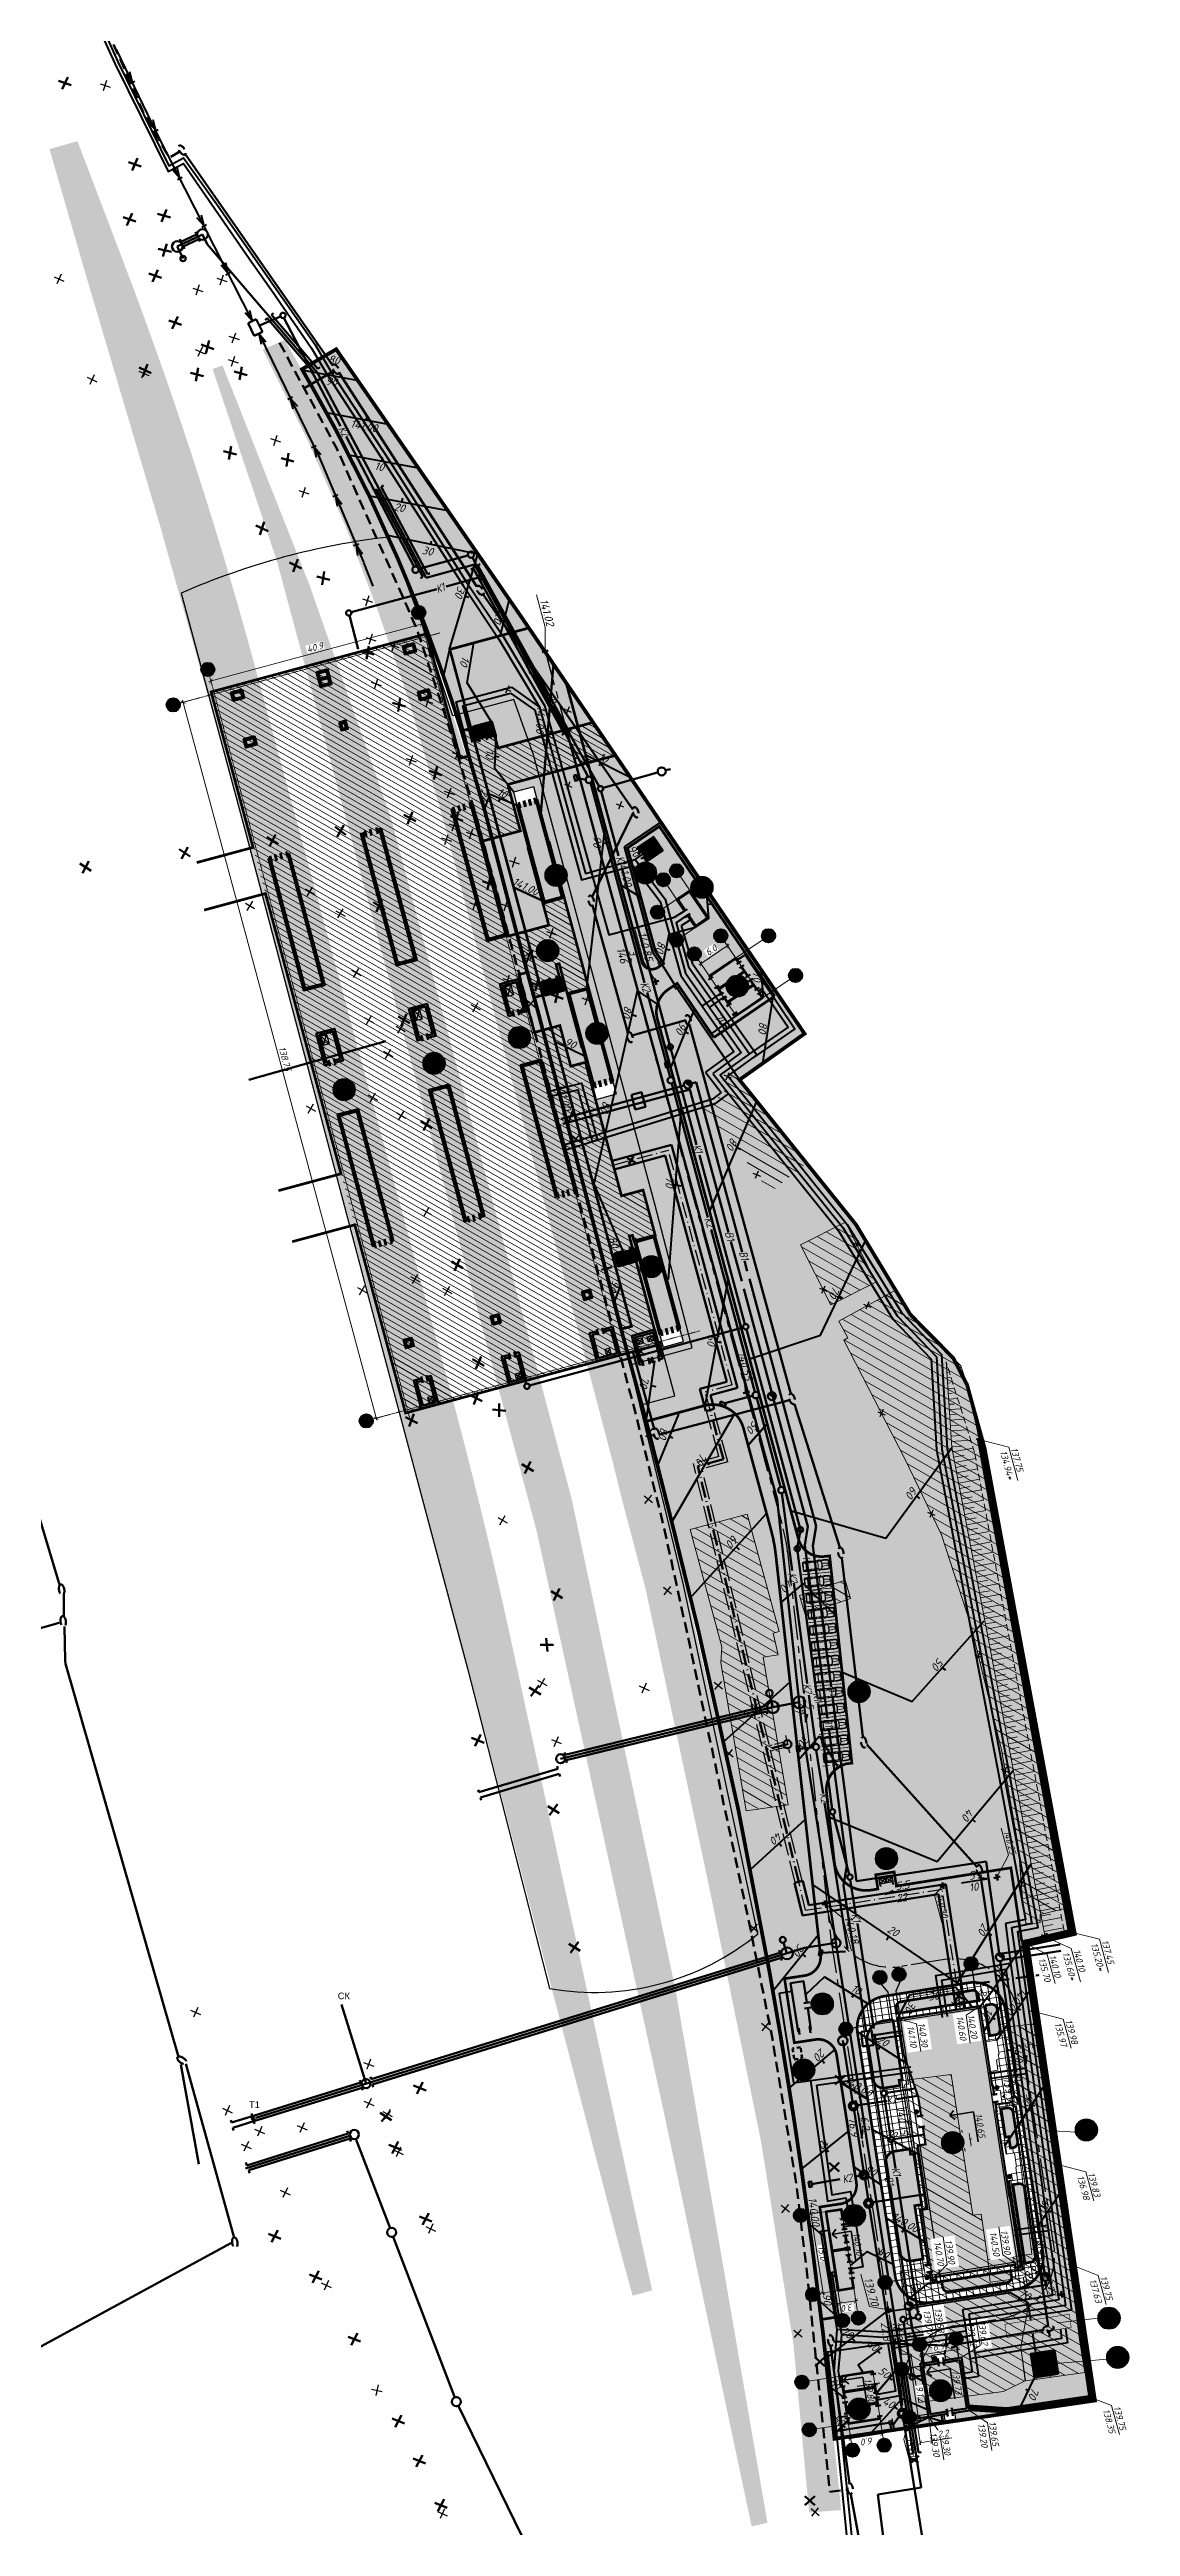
# Model space of a CAD drawing. Extents: x 9060 to 19887, y -4671 to 10703.
# Drawn here: x 10247.9 to 10450.2, y 9914.9 to 10378.3 of the extents above; entities that cross this region are included whole.
import ezdxf
from ezdxf import colors
from ezdxf.entities.mleader import LeaderData, LeaderLine
from ezdxf.enums import TextEntityAlignment as Align
from ezdxf.math import Vec2, Vec3

# ---------------------------------------------------------------- set-up
doc = ezdxf.new("R2010")
doc.units = 0
doc.header["$PDMODE"] = 3
doc.header["$PDSIZE"] = 1
for name, pattern in [('20-10', [6, 4, -2]), ('ACAD_ISO02W100', [15, 12, -3]), ('ACAD_ISO10W100', [18.5, 12, -3, 0.5, -3]), ('ADSK_Линия сетки', [21, 12, -3, 3, -3]), ('CONTI', [0]), ('CONTINU', [0]), ('Cплошная', [0]), ('DASHED', [0.75, 0.5, -0.25]), ('DASHED2', [0.375, 0.25, -0.125]), ('HIDDEN', [0.375, 0.25, -0.125]), ('JIS_09_08', [10.75, 8, -0.55, 0.55, -0.55, 0.55, -0.55]), ('ГОСТ 2.303 5', [24, 20, -1.5, 1, -1.5]), ('невидимая', [9.525, 6.35, -3.175]), ('осевая', [50.8, 31.75, -6.35, 6.35, -6.35]), ('Сверху', [3.96875, 2.38125, -1.5875]), ('Штрих', [6.35, 3.175, -3.175]), ('ШТРИХОВАЯ', [0.75, 0.5, -0.25])]:
    doc.linetypes.add(name, pattern=pattern)
for name, color, linetype, true_color in [('-БОРТ', 7, 'Continuous', 0x005e83), ('-ЗДАНИЕ', 12, 'Continuous', 0xbd0000), ('-ОСИ', 12, 'Continuous', 0xbd0000), ('-ТРОТУАР', 7, 'Continuous', 0x755847)]:
    doc.layers.add(name, color=color, linetype=linetype, true_color=true_color)
for name, color, linetype, lineweight, true_color in [('-ГЕНПЛАН', 12, 'Continuous', 40, 0xbd0000), ('МГТ_ГП_ЗДАНИЯ', 12, 'Continuous', 50, 0xbd0000), ('МГТ_ГП_ОСИ', 12, 'осевая', 20, 0xbd0000)]:
    doc.layers.add(name, color=color, linetype=linetype, lineweight=lineweight, true_color=true_color)
for name, color, linetype, lineweight in [('-МАШИНЫ', 250, 'Continuous', 30), ('-ОРГ.РЕЛЬЕФА', 174, 'Continuous', 40), ('-ОТКОСЫ', 1, 'Continuous', 20), ('-СЕТИ', 250, 'Continuous', 50), ('МГТ_АМ_ТС', 84, 'Continuous', 80), ('МГТ_ГП_ГЕНПЛАН', 7, 'Continuous', 35), ('МГТ_ГП_ОРГ.РЕЛЬЕФА', 174, 'Continuous', 40), ('МГТ_НВК_В1', 160, 'Continuous', 100), ('МГТ_НВК_В_демонтаж', 4, 'B1', 30), ('МГТ_НВК_В_переустройство', 4, 'В1', 50), ('МГТ_НВК_В_переустройство_доп.слой', 4, 'Continuous', 50), ('МГТ_НВК_К1', 24, 'Continuous', 100), ('МГТ_НВК_К2', 30, 'Continuous', 100), ('МГТ_НВК_К2_демонтаж', 30, 'Continuous', 50), ('МГТ_НВК_К2_переустройство', 30, 'К2', 50), ('МГТ_ЭС', 1, 'WK', 40)]:
    doc.layers.add(name, color=color, linetype=linetype, lineweight=lineweight)
for name, color, linetype in [('-ОЗЕЛЕНЕНИЕ', 22, 'Continuous'), ('МГТ_ГП_благоустройство', 7, 'Continuous'), ('МГТ_ГП_размеры', 7, 'Continuous'), ('МГТ_СС_СЕТИ_постоянный вариант', 3, 'Continuous'), ('СС-изменения_Зырянов', 7, 'Continuous')]:
    doc.layers.add(name, color=color, linetype=linetype)
doc.styles.add('1409_тхт0', font='calibri.ttf', dxfattribs={"width": 0.8, "oblique": 7})
doc.styles.add('LIN', font='isocteur.ttf', dxfattribs={"oblique": 15, "height": 2.5})
doc.styles.get("Standard").update_dxf_attribs({"font": 'arial.ttf'})
doc.styles.add('ГП', font='isocpeui.ttf')
doc.styles.add('СПДС', font='isocpeur.ttf')
doc.styles.add('СПДС_2.0 мм', font='isocpeur.ttf', dxfattribs={"oblique": 15, "height": 1.5})
doc.linetypes.add('B1', pattern='A,16.258147,-2.141853,["В1",1409_тхт0,S=3,R=0,X=0,Y=-1.5],-6.426757,15.173243', length=40)
doc.linetypes.add('WK', pattern='A,13,-1,["WK",LIN,S=1,R=0,X=0,Y=-1.25],-5.5', length=19.5)
doc.linetypes.add('В1', pattern='A,15,-0.65,["B1",Standard,S=1,R=0,X=0,Y=-1.25],-4', length=19.65)
doc.linetypes.add('ЗАБОР_МЕТ_Б1М', pattern='A,1.25,[133,ltypeshp.shx,S=0.25,R=0,X=-0.25,Y=0],-0.001,[133,ltypeshp.shx,S=0.145,R=0,X=-0.145,Y=0],-0.001,[130,ltypeshp.shx,S=0.125,R=0,X=0,Y=0.4],1.25', length=2.502)
doc.linetypes.add('К2', pattern='A,15,-0.65,["K2",Standard,S=1,R=0,X=0,Y=-1.25],-4.2', length=19.85)
doc.linetypes.add('кабель_связи_М', pattern='A,10,-1.5,[130,ltypeshp.shx,S=0.75,R=-45,X=0,Y=0],-1.5', length=13)
doc.linetypes.add('канализация_связевая_малая_сущ', pattern='A,5,-2,["/",Standard,S=2,R=0,X=-0.8,Y=-1],-2', length=9)
doc.dimstyles.new('ГП_1000', dxfattribs={"dimscale": 0.5, "dimtxt": 2.5, "dimasz": 1.5, "dimexe": 0.8, "dimexo": 0, "dimgap": 0.8, "dimtad": 1, "dimdec": 1, "dimzin": 0, "dimdsep": 46, "dimtxsty": 'ГП', "dimblk": 'ARCHTICK', "dimcen": 3, "dimdle": 0.8, "dimclrd": 7, "dimclre": 7, "dimclrt": 7, "dimaunit": 1, "dimadec": 0, "dimazin": 0, "dimtfac": 1, "dimtdec": 1, "dimtmove": 0, "dimatfit": 3, "dimfxl": 0.18, "dimtfill": 1, "dimtolj": 1, "dimtzin": 0, "dimlwd": 18, "dimlwe": 18, "dimarcsym": 0})
doc.dimstyles.new('ГП_архит', dxfattribs={"dimscale": 0.5, "dimtxt": 2500, "dimasz": 1500, "dimexe": 800, "dimexo": 0, "dimgap": 800, "dimtad": 1, "dimdec": 1, "dimlfac": 0.001, "dimzin": 0, "dimdsep": 46, "dimtxsty": 'ГП', "dimblk": 'ARCHTICK', "dimcen": 3000, "dimdle": 800, "dimclrd": 7, "dimclre": 7, "dimclrt": 7, "dimaunit": 1, "dimadec": 0, "dimazin": 0, "dimtfac": 1, "dimtdec": 1, "dimtmove": 0, "dimatfit": 3, "dimfxl": 0.18, "dimtolj": 1, "dimtzin": 0, "dimlwd": 18, "dimlwe": 18, "dimarcsym": 0})
pattern_1 = [(330.21817, (10310.0955, 10233.9812), (0.788509, 1.377828), [])]

msp = doc.modelspace()

# ---------------------------------------------------------------- texts
at = {"layer": '-ОРГ.РЕЛЬЕФА', "char_height": 1.5, "width": 5.4337, "attachment_point": 1, "style": 'СПДС_2.0 мм'}
for s, insert, rotation in [('10', (10326.63, 10264.45), 251.8728), ('\\pi0.04087;141.00', (10340.7, 10255.46), 266.848), ('\\pi1.61587;90', (10351.34, 10232.72), 266.848), ('\\pi0.04087;141.00', (10335, 10223.5), 334.5648), ('\\pi1.61587;80', (10363.67, 10212.84), 256.3855), ('\\pi1.61587;70', (10372.31, 10199.4), 310.8586), ('\\pi1.61587;70', (10364.87, 10169.04), 266.848), ('\\pi1.61587;60', (10372.7, 10139.48), 266.848), ('\\pi1.61587;70', (10360.52, 10131.38), 257.946), ('\\pi1.61587;50', (10381.85, 10122.13), 229.4597), ('\\pi1.54087;40', (10388.14, 10092.47), 229.4597), ('\\pi1.61587;30', (10391.4, 10063.4), 229.4597), ('\\pi1.54087;40', (10421.93, 10049.75), 234.7597), ('\\pi1.61587;20', (10424.65, 10028.64), 242.5433), ('\\pi1.76587;10', (10397.02, 10017.34), 328.6455), ('\\pi1.61587;20', (10424.43, 10016.48), 242.5433), ('10', (10426.68, 10019.44), 242.5433), ('\\pi1.61587;30', (10416.12, 10015.22), 324.1178), ('10', (10424.67, 10011.27), 242.5433), ('140.00', (10431.07, 10015), 236.1308), ('\\pi-0.10913;140.00', (10397.52, 9999.15), 328.6455), ('139.92', (10427.87, 9998.95), 278.9597), ('90', (10432.27, 9995.35), 242.5433), ('\\pi1.61587;90', (10399.74, 9983.47), 328.6455), ('80', (10435.32, 9975.52), 242.5433), ('\\pi1.61587;80', (10402, 9968.04), 328.6455), ('139.88', (10433.8, 9965.25), 242.5433), ('\\pi1.61587;70', (10428.55, 9960.23), 329.7648), ('\\pi1.61587;50', (10402.51, 9945.88), 321.4302), ('\\pi1.54087;40', (10403.07, 9939.93), 330.3903), ('\\pi1.61587;70', (10433.87, 9941.9), 247.6018)]:
    msp.add_mtext(s, dxfattribs=dict(at, insert=insert, rotation=rotation))
at = {"layer": '-ОРГ.РЕЛЬЕФА', "char_height": 1.5, "attachment_point": 1, "style": 'СПДС_2.0 мм'}
for s, insert, rotation in [('146', (10355.46, 10210.46), 285.1866), ('3', (10357.69, 10210.1), 285.1866), ('97', (10388.82, 10069.18), 276.1369), ('5', (10390.83, 10069.09), 276.1369), ('5.5', (10406.13, 10035.36), 8.8036), ('5', (10419.83, 10037.3), 8.8036), ('10', (10419.87, 10035.1), 8.8036), ('22', (10406.25, 10033.08), 8.8036), ('76.9', (10398.86, 9991.6), 278.8036), ('6.2', (10401.11, 9991.75), 278.8036), ('22.3', (10404.94, 9953.24), 278.8036), ('18.2', (10407.12, 9953.33), 278.8036)]:
    msp.add_mtext_dynamic_manual_height_columns(s, width=1.6001, gutter_width=12.5, heights=[0], dxfattribs=dict(at, insert=insert, rotation=rotation))

# ---------------------------------------------------------------- blocks, each defined once
blk = doc.blocks.new('нн')
at = {"layer": '-ГЕНПЛАН', "true_color": 0xffffff}
h = blk.add_hatch(color=7, dxfattribs=at)
h.dxf.hatch_style = 1
edge = h.paths.add_edge_path()
edge.add_arc((0, 0), 2, 0, 360)
at = {"layer": '-ГЕНПЛАН', "color": 7, "lineweight": 40}
blk.add_circle((0, 0), 2, dxfattribs=at)
at = {"layer": '-ГЕНПЛАН', "color": 7, "style": 'ГП'}
blk.add_attdef('НОМЕР', text='', height=2, dxfattribs=at).set_placement((0.01, 0), align=Align.MIDDLE_CENTER)
blk = doc.blocks.new('A$C07A21AA8')
at = {"color": 251, "linetype": 'ByBlock', "lineweight": 15}
for p, q in [((0, 895), (3, 1155)), ((0, 889), (3, 629)), ((3, 1155), (12, 1381)), ((3, 629), (12, 403)), ((12, 1381), (22, 1558)), ((12, 403), (22, 226)), ((62, 1186), (56, 994)), ((56, 994), (59, 889)), ((56, 790), (59, 895)), ((62, 598), (56, 790)), ((59, 941), (90, 935)), ((59, 842), (90, 848)), ((71, 1363), (62, 1186)), ((71, 421), (62, 598)), ((71, 1363), (84, 1527)), ((71, 421), (84, 257)), ((334, 1474), (85, 1541)), ((334, 310), (85, 243)), ((90, 1195), (113, 1519)), ((90, 892), (90, 1195)), ((90, 892), (90, 588)), ((90, 588), (113, 265)), ((248, 1669), (112, 1654)), ((248, 115), (112, 130)), ((144, 1557), (119, 1531)), ((144, 227), (119, 252)), ((328, 1449), (128, 1493)), ((328, 334), (128, 291)), ((232, 1570), (144, 1557)), ((232, 214), (144, 227)), ((156, 1611), (666, 1660)), ((156, 173), (666, 124)), ((310, 1579), (232, 1570)), ((310, 204), (232, 214)), ((248, 1669), (489, 1688)), ((248, 115), (489, 96)), ((303, 1576), (307, 1548)), ((303, 207), (307, 235)), ((307, 1548), (365, 1514)), ((307, 235), (365, 269)), ((390, 1589), (310, 1579)), ((390, 195), (310, 204)), ((523, 1387), (328, 1449)), ((523, 396), (328, 334)), ((334, 1474), (557, 1406)), ((334, 310), (557, 378)), ((365, 1514), (618, 1429)), ((365, 269), (618, 355)), ((634, 1583), (373, 1564)), ((373, 1564), (381, 1539)), ((373, 220), (381, 245)), ((634, 201), (373, 220)), ((381, 1539), (678, 1446)), ((381, 245), (678, 338)), ((551, 1601), (390, 1589)), ((551, 183), (390, 195)), ((489, 1688), (672, 1703)), ((489, 96), (672, 81)), ((548, 1378), (523, 1387)), ((548, 406), (523, 396)), ((554, 1344), (548, 1378)), ((554, 440), (548, 406)), ((687, 1607), (551, 1601)), ((687, 177), (551, 183)), ((554, 440), (554, 1344)), ((557, 1406), (618, 1429)), ((557, 1406), (578, 1375)), ((557, 378), (578, 408)), ((557, 378), (618, 355)), ((578, 408), (576, 1378)), ((703, 1418), (618, 1429)), ((703, 365), (618, 355)), ((933, 1585), (634, 1583)), ((933, 198), (634, 201)), ((706, 1694), (660, 1660)), ((706, 90), (660, 124)), ((1078, 1663), (666, 1660)), ((1078, 121), (666, 124)), ((672, 1703), (706, 1694)), ((672, 81), (706, 90)), ((749, 1415), (675, 1446)), ((749, 369), (675, 338)), ((1065, 1616), (687, 1607)), ((1065, 167), (687, 177)), ((749, 1415), (703, 1418)), ((749, 369), (703, 365)), ((706, 1694), (768, 1706)), ((706, 90), (768, 77)), ((2305, 1415), (749, 1415)), ((2305, 369), (749, 369)), ((768, 1706), (883, 1712)), ((768, 77), (883, 71)), ((883, 1712), (1031, 1716)), ((883, 71), (1031, 68)), ((1084, 1431), (933, 1585)), ((1084, 353), (933, 198)), ((1031, 1716), (1127, 1712)), ((1031, 68), (1127, 71)), ((1050, 1585), (1270, 1592)), ((1050, 1585), (1152, 1431)), ((1050, 198), (1152, 353)), ((1050, 198), (1270, 192)), ((1942, 1623), (1065, 1616)), ((1942, 161), (1065, 167)), ((1393, 1688), (1087, 1669)), ((1393, 96), (1087, 115)), ((1127, 1712), (1202, 1706)), ((1127, 71), (1202, 77)), ((1202, 1706), (1313, 1691)), ((1202, 77), (1313, 93)), ((1270, 1592), (1280, 1431)), ((1270, 192), (1280, 353)), ((1301, 1431), (1313, 1579)), ((1301, 353), (1313, 204)), ((1313, 1579), (1325, 1592)), ((1313, 204), (1325, 192)), ((1325, 1592), (1877, 1589)), ((1325, 192), (1877, 195)), ((1984, 1691), (1393, 1688)), ((1984, 93), (1393, 96)), ((1877, 1589), (1798, 1431)), ((1877, 195), (1798, 353)), ((1842, 1415), (1975, 1688)), ((1842, 369), (1975, 96)), ((1898, 1431), (2017, 1591)), ((1898, 353), (2017, 192)), ((2719, 1629), (1942, 1623)), ((2719, 155), (1942, 161)), ((1984, 1691), (2692, 1688)), ((1984, 93), (2692, 96)), ((2017, 1591), (2709, 1600)), ((2017, 192), (2709, 184)), ((2406, 1432), (2920, 1607)), ((2406, 352), (2920, 177)), ((2855, 1561), (2462, 1426)), ((2855, 223), (2462, 358)), ((2651, 1781), (2697, 1784)), ((2731, 1601), (2651, 1781)), ((2731, 183), (2651, 3)), ((2651, 3), (2697, 0)), ((2682, 1547), (2709, 1600)), ((2682, 237), (2710, 183)), ((2697, 1784), (2768, 1626)), ((2697, 0), (2768, 158)), ((2753, 1604), (2731, 1601)), ((2753, 180), (2731, 183)), ((2742, 99), (2954, 99)), ((2747, 1685), (2954, 1685)), ((2768, 1626), (2753, 1604)), ((2768, 158), (2753, 180)), ((2768, 1626), (2861, 1610)), ((2768, 158), (2861, 173)), ((2911, 1573), (2855, 1561)), ((2911, 211), (2855, 223)), ((2954, 1685), (2920, 1607)), ((2954, 99), (2920, 177)), ((2954, 1685), (3858, 1644)), ((2954, 99), (3858, 139)), ((3050, 1589), (2983, 1583)), ((3050, 195), (2983, 201)), ((3050, 1589), (3388, 1585)), ((3050, 195), (3388, 198)), ((3196, 1152), (3186, 1171)), ((3196, 632), (3186, 613)), ((3196, 632), (3186, 613)), ((3193, 1678), (3258, 1700)), ((3193, 105), (3258, 84)), ((3230, 1140), (3196, 1152)), ((3230, 644), (3196, 632)), ((3230, 644), (3196, 632)), ((4050, 1059), (3230, 1140)), ((4050, 724), (3230, 644)), ((3258, 1700), (3313, 1706)), ((3258, 84), (3313, 77)), ((3313, 1706), (3447, 1706)), ((3313, 77), (3447, 77)), ((3388, 1585), (3642, 1576)), ((3388, 198), (3642, 207)), ((3447, 1706), (3577, 1700)), ((3447, 77), (3577, 84)), ((3577, 1700), (3716, 1694)), ((3577, 84), (3716, 90)), ((3642, 1576), (3914, 1561)), ((3642, 207), (3914, 223)), ((3716, 1694), (3837, 1675)), ((3716, 90), (3837, 108)), ((3837, 1675), (3958, 1669)), ((3837, 1675), (3858, 1644)), ((3837, 108), (3858, 139)), ((3837, 108), (3958, 115)), ((3858, 1644), (4016, 1626)), ((3858, 139), (4016, 158)), ((3914, 1561), (4106, 1542)), ((3914, 223), (4106, 242)), ((3958, 1669), (4032, 1657)), ((3958, 115), (4032, 127)), ((4016, 1626), (4091, 1607)), ((4016, 158), (4091, 177)), ((4032, 1657), (4103, 1641)), ((4032, 127), (4103, 142)), ((4264, 1034), (4050, 1059)), ((4264, 749), (4050, 724)), ((4091, 1607), (4140, 1585)), ((4091, 177), (4140, 198)), ((4103, 1641), (4143, 1628)), ((4103, 142), (4143, 155)), ((4106, 1542), (4174, 1530)), ((4106, 242), (4174, 254)), ((4140, 1585), (4162, 1555)), ((4140, 198), (4162, 229)), ((4143, 1628), (4187, 1598)), ((4143, 155), (4187, 185)), ((4162, 1555), (4174, 1530)), ((4162, 229), (4174, 254)), ((4174, 254), (4174, 254)), ((4187, 1598), (4222, 1545)), ((4187, 185), (4222, 239))]:
    blk.add_line(p, q, dxfattribs=at)
for centre, radius in [((4032, 127), 0), ((4162, 892), 49.5)]:
    blk.add_circle(centre, radius, dxfattribs=at)
for centre, radius, start, end in [((124, 1552), 102, 96.4831, 176.98725), ((124, 231), 102, 183.01275, 263.51693), ((164, 1531), 80, 95.51313, 173.01043), ((164, 253), 80, 186.98957, 264.48687), ((2305, 1730), 315, 270, 288.82478), ((2305, 54), 315, 71.1752, 90), ((-2141, 892), 4633, 353.37921, 6.62079), ((2911, 1515), 57.7, 85.16757, 90.00095), ((2911, 268), 57.7, 270, 272.41698), ((2911, 269), 58.2, 272.42266, 277.22439), ((2911, 1513), 60, 75.70515, 85.12365), ((2911, 271), 60.6, 277.25032, 284.26814), ((2920, 1517), 89.7, 57.86781, 90), ((2920, 266), 89.7, 270, 302.13203), ((2907, 1501), 72.5, 58.71158, 75.33718), ((2909, 277), 66.9, 284.32664, 293.0822), ((2900, 296), 87.3, 293.46903, 308.16011), ((2818, 1393), 212, 20.61685, 53.42682), ((2777, 421), 263, 312.53877, 340.9093), ((2823, 1384), 254, 23.72933, 55.35924), ((2823, 399), 254, 304.6407, 336.27057), ((2222, 1124), 866, 10.63378, 23.34734), ((2111, 692), 981, 338.67351, 350.36447), ((2280, 1111), 863, 11.93543, 25.82494), ((2280, 673), 863, 334.17509, 348.06464), ((1292, 931), 1816, 3.47916, 11.21645), ((1189, 865), 1919, 349.86931, 357.32526), ((790, 892), 2319, 357.12495, 3.69337), ((1480, 925), 1683, 3.62631, 12.49907), ((1480, 859), 1683, 347.50094, 356.37369), ((1091, 892), 2074, 356.14166, 3.85832), ((2161, 892), 2112, 342.42005, 17.57994), ((2161, 892), 2162, 342.42006, 17.57993)]:
    blk.add_arc(centre, radius, start, end, dxfattribs=at)
blk = doc.blocks.new('*U168')
at = {"layer": '-МАШИНЫ', "color": 7, "linetype": 'HIDDEN', "lineweight": 15, "ltscale": 5, "transparency": 33554687}
for points in [[(30.07, 5.5), (30.07, 0), (33.07, 0), (33.07, 5.5)], [(33.07, 5.5), (33.07, 0), (36.07, 0), (36.07, 5.5)], [(36.07, 5.5), (36.07, 0), (39.07, 0), (39.07, 5.5)], [(39.07, 5.5), (39.07, 0), (42.07, 0), (42.07, 5.5)], [(42.07, 5.5), (42.07, 0), (45.07, 0), (45.07, 5.5)], [(45.07, 5.5), (45.07, 0), (48.07, 0), (48.07, 5.5)], [(48.07, 5.5), (48.07, 0), (51.07, 0), (51.07, 5.5)], [(51.07, 5.5), (51.07, 0), (54.07, 0), (54.07, 5.5)], [(54.07, 5.5), (54.07, 0), (57.07, 0), (57.07, 5.5)], [(57.07, 5.5), (57.07, 0), (60.07, 0), (60.07, 5.5)], [(60.07, 5.5), (60.07, 0), (63.07, 0), (63.07, 5.5)], [(63.07, 5.5), (63.07, 0), (66.07, 0), (66.07, 5.5)], [(66.07, 5.5), (66.07, 0), (69.07, 0), (69.07, 5.5)]]:
    blk.add_lwpolyline(points, dxfattribs=at)
at = {"layer": '-МАШИНЫ', "color": 250, "transparency": 33554687, "xscale": 0.00115036673249369, "yscale": 0.00115036673249369, "zscale": 0.00115036673249369, "rotation": 269.9096478223138}
for p in [(30.54, 5.21), (33.54, 5.21), (36.54, 5.21), (39.54, 5.21), (42.54, 5.21), (45.54, 5.21), (48.54, 5.21), (51.54, 5.21), (54.54, 5.21), (57.54, 5.21), (60.54, 5.21), (63.54, 5.21), (66.54, 5.21)]:
    blk.add_blockref('A$C07A21AA8', p, dxfattribs=at)
blk = doc.blocks.new('Ном_оси')
at = {"layer": 'МГТ_ГП_ОСИ', "true_color": 0xffffff}
h = blk.add_hatch(color=7, dxfattribs=at)
h.dxf.hatch_style = 1
edge = h.paths.add_edge_path()
edge.add_arc((0, 0), 2.5, 0, 360)
at = {"layer": 'МГТ_ГП_ОСИ', "linetype": 'Cплошная', "lineweight": 40}
blk.add_circle((0, 0), 2.5, dxfattribs=at)
at = {"layer": 'МГТ_ГП_ОСИ', "style": 'ГП'}
blk.add_attdef('ОСЬ', text='', height=2.5, dxfattribs=at).set_placement((-0.43, 0), align=Align.MIDDLE_CENTER)
blk = doc.blocks.new('ПОСТ_ЭЦ')
at = {"layer": '-ЗДАНИЕ', "lineweight": 30, "transparency": 33554559}
h = blk.add_hatch(color=256, dxfattribs=at)
h.dxf.hatch_style = 1
h.set_gradient(color1=(223, 129, 137), color2=(255, 240, 240), tint=1, name='HEMISPHERICAL')
h.paths.add_polyline_path([(1431382.02, -55815.3), (1431382.57, -55815.3), (1431382.57, -55814.31), (1431369.26, -55814.31), (1431369.26, -55814.41), (1431366.28, -55814.41), (1431366.28, -55814.41), (1431361.32, -55814.41), (1431359.17, -55814.41), (1431359.17, -55814.41), (1431353.11, -55814.41), (1431353.11, -55814.31), (1431351.81, -55814.31), (1431351.41, -55814.31), (1431351.41, -55814.55), (1431351.36, -55814.62), (1431351.36, -55814.55), (1431349.96, -55814.55), (1431349.91, -55814.55), (1431349.91, -55814.31), (1431349.3, -55814.31), (1431348.26, -55814.31), (1431348.26, -55814.41), (1431345.56, -55814.41), (1431339.96, -55814.41), (1431339.96, -55814.41), (1431333.2, -55814.41), (1431333.2, -55829.93), (1431339.82, -55829.93), (1431340.1, -55829.88), (1431348.16, -55828.43), (1431351.81, -55828.43), (1431353.88, -55828.43), (1431357.2, -55828.43), (1431357.2, -55829.93), (1431357.61, -55829.93), (1431369.2, -55829.93), (1431369.2, -55831.33), (1431379.34, -55831.33), (1431379.6, -55831.33), (1431380.91, -55831.33), (1431381.27, -55831.33), (1431381.27, -55831.33), (1431382.57, -55831.33), (1431382.57, -55830.36), (1431382.02, -55830.36)])
at = {"layer": '-ЗДАНИЕ', "lineweight": 30, "ltscale": 50, "const_width": 0.4}
for points in [[(1431339.96, -55814.41), (1431333.2, -55814.41), (1431333.2, -55829.93), (1431339.82, -55829.93), (1431340.1, -55829.88)], [(1431339.96, -55814.41), (1431345.56, -55814.41)], [(1431345.56, -55814.41), (1431348.26, -55814.41), (1431348.26, -55814.31), (1431349.3, -55814.31), (1431349.91, -55814.31), (1431349.91, -55814.55), (1431349.96, -55814.55)], [(1431349.96, -55814.62), (1431349.96, -55813.7)], [(1431351.36, -55814.62), (1431351.36, -55813.7)], [(1431351.36, -55814.55), (1431351.41, -55814.55), (1431351.41, -55814.31), (1431351.81, -55814.31), (1431353.11, -55814.31), (1431353.11, -55814.41), (1431359.17, -55814.41), (1431359.17, -55814.41), (1431361.32, -55814.41)], [(1431361.32, -55814.41), (1431366.28, -55814.41)], [(1431380.91, -55831.33), (1431381.27, -55831.33), (1431381.27, -55831.33), (1431382.57, -55831.33), (1431382.57, -55830.36), (1431382.02, -55830.36), (1431382.02, -55815.3), (1431382.57, -55815.3), (1431382.57, -55814.31), (1431369.26, -55814.31), (1431369.26, -55814.41), (1431366.28, -55814.41)], [(1431340.1, -55829.88), (1431348.16, -55828.43), (1431351.81, -55828.43), (1431351.81, -55828.02)], [(1431351.81, -55828.02), (1431351.81, -55829.3)], [(1431353.87, -55828.02), (1431353.88, -55828.43), (1431357.2, -55828.43), (1431357.2, -55829.93), (1431357.61, -55829.93)], [(1431353.88, -55828.02), (1431353.88, -55829.3)], [(1431357.61, -55829.93), (1431369.2, -55829.93), (1431369.2, -55831.33), (1431379.34, -55831.33)], [(1431379.34, -55831.33), (1431379.6, -55831.33)], [(1431379.6, -55830.71), (1431379.6, -55831.99)], [(1431380.91, -55830.65), (1431380.91, -55831.93)]]:
    blk.add_lwpolyline(points, dxfattribs=at)
at = {"layer": '-ЗДАНИЕ', "lineweight": 15, "ltscale": 50}
for points in [[(1431345.56, -55814.41), (1431345.56, -55812.91), (1431343.61, -55812.91), (1431343.61, -55812.39), (1431342.61, -55812.39), (1431342.61, -55812.24), (1431339.96, -55812.24), (1431339.96, -55814.41)], [(1431351.81, -55814.31), (1431351.81, -55813.08), (1431349.3, -55813.08), (1431349.3, -55814.31)], [(1431359.17, -55814.41), (1431359.17, -55813.82), (1431361.32, -55813.82)], [(1431366.28, -55814.41), (1431366.28, -55814.41), (1431366.28, -55813.39), (1431365.1, -55813.39), (1431365.1, -55812.39), (1431363.99, -55812.39), (1431363.99, -55812.24), (1431361.32, -55812.24), (1431361.32, -55813.82)], [(1431340.1, -55829.88), (1431345.61, -55829.88), (1431345.61, -55830.63), (1431357.61, -55830.63), (1431357.61, -55829.93)], [(1431379.34, -55831.33), (1431379.34, -55832.22), (1431381.27, -55832.23), (1431381.27, -55831.33)]]:
    blk.add_lwpolyline(points, dxfattribs=at)
at = {"layer": '-ОСИ', "ltscale": 250}
for p, q in [((1431326.36, -55814.82), (1431383.15, -55814.82)), ((1431333.61, -55813.77), (1431333.61, -55838.62)), ((1431381.61, -55813.86), (1431381.61, -55838.61)), ((1431328.01, -55829.52), (1431383.15, -55829.52)), ((1431328.01, -55831.02), (1431383.15, -55831.02))]:
    blk.add_line(p, q, dxfattribs=at)
for points in [[(1431326.28, -55828.46), (1431328.01, -55829.52)], [(1431326.28, -55832.08), (1431328.01, -55831.02)]]:
    blk.add_lwpolyline(points, dxfattribs=at)
at = {"layer": 'МГТ_ГП_ОСИ', "xscale": 0.5, "yscale": 0.5, "zscale": 0.5}
for p, values in [((1431325.11, -55814.82), {'ОСЬ': 'Г'}), ((1431325.03, -55828.46), {'ОСЬ': 'А'}), ((1431333.61, -55839.87), {'ОСЬ': '1'}), ((1431381.61, -55839.86), {'ОСЬ': '9'})]:
    blk.add_blockref('Ном_оси', p, dxfattribs=at).add_auto_attribs(values)
at = {"layer": 'МГТ_ГП_ОСИ'}
ref = blk.add_blockref('Ном_оси', (1431325.03, -55832.08), dxfattribs=dict(at, xscale=0.5, yscale=0.5, zscale=0.5))
ref.add_attrib('ОСЬ', 'А/1', dxfattribs={"height": 1.25, "style": 'ГП', "width": 0.8}).set_placement((1431324.81, -55832.08), align=Align.MIDDLE_CENTER)
blk = doc.blocks.new('A$C6D3A0560')
at = {"layer": '-ОРГ.РЕЛЬЕФА', "lineweight": 100}
for p, q in [((0.56, 0.08), (-0.56, -0.08)), ((0.08, -0.56), (-0.08, 0.56))]:
    blk.add_line(p, q, dxfattribs=at)
blk = doc.blocks.new('_None')
blk = doc.blocks.new('_Open90')
at = {"color": 0, "linetype": 'ByBlock', "lineweight": -2}
for p, q in [((0, 0), (-1, 0)), ((-0.5, 0.5), (0, 0)), ((0, 0), (-0.5, -0.5))]:
    blk.add_line(p, q, dxfattribs=at)
blk = doc.blocks.new('Крест_наш')
at = {"layer": 'МГТ_ГП_ОРГ.РЕЛЬЕФА', "lineweight": 50}
for points in [[(1.5, 0), (-1.5, 0)], [(0, -1.5), (0, 1.5)]]:
    blk.add_lwpolyline(points, dxfattribs=at)
blk = doc.blocks.new('НВК доп. 30.09.19')
at = {"color": 240, "lineweight": 40, "true_color": 0xed1f24}
for p, q in [((10267.94, 10362.79), (10260.43, 10378.32)), ((10263.42, 10372.18), (10262.08, 10373.72)), ((10263.42, 10372.18), (10262.94, 10374.16)), ((10262.97, 10371.95), (10263.86, 10372.4)), ((10267.76, 10363.17), (10266.42, 10364.71)), ((10267.76, 10363.17), (10267.28, 10365.15)), ((10267.31, 10362.94), (10268.2, 10363.39)), ((10285.87, 10327.5), (10267.94, 10362.79)), ((10272.28, 10354.25), (10270.94, 10355.79)), ((10272.28, 10354.25), (10271.81, 10356.23)), ((10271.83, 10354.02), (10272.73, 10354.47)), ((10276.83, 10345.32), (10275.49, 10346.86)), ((10276.83, 10345.32), (10276.35, 10347.31)), ((10276.37, 10345.11), (10277.27, 10345.56)), ((10281.34, 10336.42), (10280, 10337.96)), ((10281.34, 10336.42), (10280.87, 10338.4)), ((10280.89, 10336.19), (10281.79, 10336.64)), ((10285.87, 10327.5), (10284.53, 10329.04)), ((10285.87, 10327.5), (10285.39, 10329.48)), ((10285.42, 10327.28), (10286.32, 10327.72)), ((10286.61, 10324.94), (10287.5, 10325.39)), ((10287.06, 10325.16), (10298.4, 10301.95)), ((10287.06, 10325.16), (10288.39, 10323.62)), ((10287.06, 10325.16), (10287.53, 10323.18)), ((10292.5, 10312.88), (10293.4, 10313.31)), ((10292.95, 10313.1), (10294.3, 10311.57)), ((10292.95, 10313.1), (10293.44, 10311.12)), ((10296.9, 10303.88), (10297.83, 10304.25)), ((10297.37, 10304.07), (10298.7, 10302.52)), ((10297.37, 10304.07), (10297.83, 10302.08)), ((10298.42, 10301.91), (10306.68, 10282.39)), ((10300.93, 10294.69), (10301.85, 10295.09)), ((10301.39, 10294.89), (10302.63, 10293.27)), ((10301.39, 10294.89), (10301.74, 10292.88)), ((10304.82, 10285.5), (10305.76, 10285.84)), ((10305.29, 10285.67), (10306.45, 10283.99)), ((10305.29, 10285.67), (10305.54, 10283.65)), ((10306.69, 10282.37), (10308.39, 10277.91))]:
    blk.add_line(p, q, dxfattribs=at)
at = {"layer": 'МГТ_НВК_К2'}
for p, q in [((10286.59, 10327.85), (10285.07, 10327.11)), ((10285.07, 10327.11), (10286.2, 10324.77)), ((10286.59, 10327.85), (10287.73, 10325.52)), ((10287.17, 10326.66), (10291.12, 10328.36)), ((10291.76, 10328.11), (10302.37, 10307.84)), ((10287.73, 10325.52), (10286.2, 10324.77)), ((10303.4, 10305.89), (10316.15, 10281.53)), ((10326.21, 10283.64), (10316.99, 10281.14)), ((10327.08, 10283.27), (10337.7, 10263.14)), ((10338.61, 10261.42), (10348.72, 10242.26)), ((10346.69, 10241.95), (10348.27, 10241.75))]:
    blk.add_line(p, q, dxfattribs=at)
at = {"layer": 'МГТ_НВК_К2', "lineweight": 100}
for p, q in [((10349.16, 10241.16), (10359.28, 10203.68)), ((10359.76, 10201.9), (10364.04, 10186.03))]:
    blk.add_line(p, q, dxfattribs=at)
at = {"layer": 'МГТ_НВК_К2'}
blk.add_lwpolyline([(10346.05, 10242.46), (10346.29, 10241.48), (10346.77, 10241.6), (10346.53, 10242.58)], close=True, dxfattribs=at)
blk.add_circle((10291.58, 10328.58), 0.5, dxfattribs=at)
at = {"layer": 'МГТ_НВК_К2', "lineweight": 100}
for centre in [(10316.41, 10280.99), (10326.79, 10283.8), (10348.86, 10241.67), (10364.19, 10185.45)]:
    blk.add_circle(centre, 0.6, dxfattribs=at)
at = {"layer": 'МГТ_НВК_К2', "lineweight": 100, "style": 'СПДС', "oblique": 15, "width": 0.85}
for rotation, p in [(298.8828, (10303, 10306.93, -12.82)), (298.4523, (10338.06, 10262.46, -12.82)), (288.7553, (10359.45, 10202.93, -12.82))]:
    blk.add_text('К2', height=1.5, rotation=rotation, dxfattribs=at).set_placement(p, align=Align.MIDDLE)
blk = doc.blocks.new('_ArchTick')
at = {"color": 0, "linetype": 'ByBlock', "lineweight": 35, "const_width": 0.15}
blk.add_lwpolyline([(-0.5, -0.5), (0.5, 0.5)], dxfattribs=at)
blk = doc.blocks.new('*D61')
at = {"layer": 'DEFPOINTS', "color": 0, "ltscale": 50, "transparency": 16777216}
for p in [(450, -594), (9550, -600), (9550, -1838)]:
    blk.add_point(p, dxfattribs=at)
at = {"layer": 'МГТ_ГП_размеры', "color": 7, "linetype": 'Continuous', "lineweight": 18, "ltscale": 50, "transparency": 16777216}
for p, q in [((50, -1838), (9950, -1838)), ((450, -594), (450, -2238)), ((9550, -600), (9550, -2238))]:
    blk.add_line(p, q, dxfattribs=at)
at = {"layer": 'МГТ_ГП_размеры', "color": 7, "lineweight": 18, "ltscale": 50, "transparency": 16777216, "xscale": 750, "yscale": 750, "zscale": 750, "rotation": 180}
blk.add_blockref('_ArchTick', (450, -1838), dxfattribs=at)
at = {"layer": 'МГТ_ГП_размеры', "color": 7, "lineweight": 18, "ltscale": 50, "transparency": 16777216, "xscale": 750, "yscale": 750, "zscale": 750}
blk.add_blockref('_ArchTick', (9550, -1838), dxfattribs=at)
at = {"layer": 'МГТ_ГП_размеры', "color": 7, "ltscale": 50, "transparency": 16777216, "insert": (5000, -813), "char_height": 1250, "attachment_point": 5, "style": 'ГП', "bg_fill": 3, "box_fill_scale": 1.1, "bg_fill_color": 256, "bg_fill_true_color": 13158600, "bg_fill_transparency": 0}
blk.add_mtext('\\A1;9.1', dxfattribs=at)
blk = doc.blocks.new('*D86')
at = {"layer": 'МГТ_ГП_размеры', "color": 7, "linetype": 'Continuous', "lineweight": 18, "ltscale": 50, "transparency": 16777216}
for p, q in [((-1286, 7350), (-2026, 7350)), ((-1626, 7750), (-1626, 50)), ((-1286, 450), (-2026, 450))]:
    blk.add_line(p, q, dxfattribs=at)
at = {"layer": 'МГТ_ГП_размеры', "color": 7, "lineweight": 18, "ltscale": 50, "transparency": 16777216, "xscale": 750, "yscale": 750, "zscale": 750}
for p, rotation in [((-1626, 7350), 90), ((-1626, 450), 270)]:
    blk.add_blockref('_ArchTick', p, dxfattribs=dict(at, rotation=rotation))
at = {"layer": 'МГТ_ГП_размеры', "color": 7, "ltscale": 50, "transparency": 16777216, "insert": (-2651, 3900), "char_height": 1250, "attachment_point": 5, "rotation": 90, "style": 'ГП', "bg_fill": 3, "box_fill_scale": 1.1, "bg_fill_color": 256, "bg_fill_true_color": 13158600, "bg_fill_transparency": 0}
blk.add_mtext('\\A1;6.9', dxfattribs=at)
at = {"layer": 'DEFPOINTS', "color": 0, "ltscale": 50, "transparency": 16777216}
for p in [(-1286, 7350), (-1626, 450), (-1286, 450)]:
    blk.add_point(p, dxfattribs=at)
blk = doc.blocks.new('*D84')
at = {"layer": 'МГТ_ГП_размеры', "color": 7, "linetype": 'Continuous', "lineweight": 18, "transparency": 16777216}
for p, q in [((-1.86, 3), (-2.78, 3)), ((-2.38, 3.4), (-2.38, -0.4)), ((-1.86, 0), (-2.78, 0))]:
    blk.add_line(p, q, dxfattribs=at)
at = {"layer": 'МГТ_ГП_размеры', "color": 7, "lineweight": 18, "transparency": 16777216, "xscale": 0.75, "yscale": 0.75, "zscale": 0.75}
for p, rotation in [((-2.38, 3), 90), ((-2.38, 0), 270)]:
    blk.add_blockref('_ArchTick', p, dxfattribs=dict(at, rotation=rotation))
at = {"layer": 'МГТ_ГП_размеры', "color": 7, "transparency": 16777216, "insert": (-3.41, 1.7), "char_height": 1.25, "attachment_point": 5, "rotation": 90, "style": 'ГП', "bg_fill": 3, "box_fill_scale": 1.1, "bg_fill_color": 256, "bg_fill_true_color": 13158600, "bg_fill_transparency": 0}
blk.add_mtext('\\A1;3.0', dxfattribs=at)
at = {"layer": 'DEFPOINTS', "color": 0, "transparency": 16777216}
for p in [(-1.86, 3), (-2.38, 0), (-1.86, 0)]:
    blk.add_point(p, dxfattribs=at)
blk = doc.blocks.new('*D85')
at = {"layer": 'DEFPOINTS', "color": 0, "transparency": 16777216}
for p in [(0, 5.93), (15, 5.83), (15, 5.83)]:
    blk.add_point(p, dxfattribs=at)
at = {"layer": 'МГТ_ГП_размеры', "color": 7, "linetype": 'Continuous', "lineweight": 18, "transparency": 16777216}
for p, q in [((-0.4, 5.83), (15.4, 5.83)), ((0, 5.93), (0, 5.43)), ((15, 5.83), (15, 6.23))]:
    blk.add_line(p, q, dxfattribs=at)
at = {"layer": 'МГТ_ГП_размеры', "color": 7, "lineweight": 18, "transparency": 16777216, "xscale": 0.75, "yscale": 0.75, "zscale": 0.75, "rotation": 180}
blk.add_blockref('_ArchTick', (0, 5.83), dxfattribs=at)
at = {"layer": 'МГТ_ГП_размеры', "color": 7, "lineweight": 18, "transparency": 16777216, "xscale": 0.75, "yscale": 0.75, "zscale": 0.75}
blk.add_blockref('_ArchTick', (15, 5.83), dxfattribs=at)
at = {"layer": 'МГТ_ГП_размеры', "color": 7, "transparency": 16777216, "insert": (7.44, 4.8), "char_height": 1.25, "attachment_point": 5, "rotation": 180, "style": 'ГП', "bg_fill": 3, "box_fill_scale": 1.1, "bg_fill_color": 256, "bg_fill_true_color": 13158600, "bg_fill_transparency": 0}
blk.add_mtext('\\A1;15.0', dxfattribs=at)
blk = doc.blocks.new('*D231')
at = {"layer": 'МГТ_ГП_размеры', "color": 7, "linetype": 'Continuous', "lineweight": 18, "transparency": 16777216}
for p, q in [((-2.94, 6), (-2.37, 6)), ((-2.77, -0.4), (-2.77, 6.4)), ((-2.94, 0), (-2.37, 0))]:
    blk.add_line(p, q, dxfattribs=at)
at = {"layer": 'МГТ_ГП_размеры', "color": 7, "lineweight": 18, "transparency": 16777216, "xscale": 0.75, "yscale": 0.75, "zscale": 0.75}
for p, rotation in [((-2.77, 6), 90), ((-2.77, 0), 270)]:
    blk.add_blockref('_ArchTick', p, dxfattribs=dict(at, rotation=rotation))
at = {"layer": 'МГТ_ГП_размеры', "color": 7, "transparency": 16777216, "insert": (-3.8, 3), "char_height": 1.25, "attachment_point": 5, "rotation": 90, "style": 'ГП', "bg_fill": 3, "box_fill_scale": 1.1, "bg_fill_color": 256, "bg_fill_true_color": 13158600, "bg_fill_transparency": 0}
blk.add_mtext('\\A1;6.0', dxfattribs=at)
at = {"layer": 'DEFPOINTS', "color": 0, "transparency": 16777216}
for p in [(-2.94, 6), (-2.77, 6), (-2.94, 0)]:
    blk.add_point(p, dxfattribs=at)
blk = doc.blocks.new('*D232')
at = {"layer": 'МГТ_ГП_размеры', "color": 7, "linetype": 'Continuous', "lineweight": 18, "transparency": 16777216}
for p, q in [((-2.94, 6), (-2.37, 6)), ((-2.77, -0.4), (-2.77, 6.4)), ((-2.94, 0), (-2.37, 0))]:
    blk.add_line(p, q, dxfattribs=at)
at = {"layer": 'МГТ_ГП_размеры', "color": 7, "lineweight": 18, "transparency": 16777216, "xscale": 0.75, "yscale": 0.75, "zscale": 0.75}
for p, rotation in [((-2.77, 6), 90), ((-2.77, 0), 270)]:
    blk.add_blockref('_ArchTick', p, dxfattribs=dict(at, rotation=rotation))
at = {"layer": 'МГТ_ГП_размеры', "color": 7, "transparency": 16777216, "insert": (-3.8, 3), "char_height": 1.25, "attachment_point": 5, "rotation": 90, "style": 'ГП', "bg_fill": 3, "box_fill_scale": 1.1, "bg_fill_color": 256, "bg_fill_true_color": 13158600, "bg_fill_transparency": 0}
blk.add_mtext('\\A1;6.0', dxfattribs=at)
at = {"layer": 'DEFPOINTS', "color": 0, "transparency": 16777216}
for p in [(-2.94, 6), (-2.77, 6), (-2.94, 0)]:
    blk.add_point(p, dxfattribs=at)
blk = doc.blocks.new('*D148')
at = {"layer": 'DEFPOINTS', "color": 0, "lineweight": 25, "transparency": 16777216}
for p in [(0, -4100), (138750, -4100), (138750, -6053)]:
    blk.add_point(p, dxfattribs=at)
at = {"layer": 'МГТ_ГП_размеры', "color": 7, "linetype": 'Continuous', "lineweight": 18, "transparency": 16777216}
for p, q in [((0, -4100), (0, -6453)), ((138750, -4100), (138750, -6453)), ((-400, -6053), (139150, -6053))]:
    blk.add_line(p, q, dxfattribs=at)
at = {"layer": 'МГТ_ГП_размеры', "color": 7, "lineweight": 18, "transparency": 16777216, "xscale": 750, "yscale": 750, "zscale": 750, "rotation": 180}
blk.add_blockref('_ArchTick', (0, -6053), dxfattribs=at)
at = {"layer": 'МГТ_ГП_размеры', "color": 7, "lineweight": 18, "transparency": 16777216, "xscale": 750, "yscale": 750, "zscale": 750}
blk.add_blockref('_ArchTick', (138750, -6053), dxfattribs=at)
at = {"layer": 'МГТ_ГП_размеры', "color": 7, "lineweight": 25, "transparency": 16777216, "insert": (69375, -5020), "char_height": 1250, "attachment_point": 5, "style": 'ГП', "bg_fill": 3, "box_fill_scale": 1.1, "bg_fill_color": 256, "bg_fill_true_color": 13158600, "bg_fill_transparency": 0}
blk.add_mtext('\\A1;138.75', dxfattribs=at)
blk = doc.blocks.new('*D149')
at = {"layer": 'DEFPOINTS', "color": 0, "lineweight": 25, "transparency": 16777216}
for p in [(-2135, 40900), (-2135, 0), (-2465, 0)]:
    blk.add_point(p, dxfattribs=at)
at = {"layer": 'МГТ_ГП_размеры', "color": 7, "linetype": 'Continuous', "lineweight": 18, "transparency": 16777216}
for p, q in [((-2135, 40900), (-2865, 40900)), ((-2465, 41300), (-2465, -400)), ((-2135, 0), (-2865, 0))]:
    blk.add_line(p, q, dxfattribs=at)
at = {"layer": 'МГТ_ГП_размеры', "color": 7, "lineweight": 18, "transparency": 16777216, "xscale": 750, "yscale": 750, "zscale": 750}
for p, rotation in [((-2465, 40900), 90), ((-2465, 0), 270)]:
    blk.add_blockref('_ArchTick', p, dxfattribs=dict(at, rotation=rotation))
at = {"layer": 'МГТ_ГП_размеры', "color": 7, "lineweight": 25, "transparency": 16777216, "insert": (-3490, 20450), "char_height": 1250, "attachment_point": 5, "rotation": 90, "style": 'ГП', "bg_fill": 3, "box_fill_scale": 1.1, "bg_fill_color": 256, "bg_fill_true_color": 13158600, "bg_fill_transparency": 0}
blk.add_mtext('\\A1;40.9', dxfattribs=at)
blk = doc.blocks.new('демонтаж')
at = {"layer": 'МГТ_ГП_ЗДАНИЯ', "color": 1, "lineweight": 30}
for points in [[(-0.59, 0.46), (0.59, -0.46)], [(-0.46, -0.59), (0.46, 0.59)]]:
    blk.add_lwpolyline(points, dxfattribs=at)
blk = doc.blocks.new('Конт.пл. на 2 к')
at = {"layer": '-ГЕНПЛАН', "color": 7, "lineweight": 30}
for points in [[(1.7, 0.12), (1.7, 0), (0, 0), (0, 2.5), (1.7, 2.5), (1.7, 2.37)], [(1.55, 2.37), (1.85, 2.37)], [(1.55, 0.12), (1.85, 0.12)]]:
    blk.add_lwpolyline(points, dxfattribs=at)
at = {"layer": '-ГЕНПЛАН', "color": 7, "lineweight": 25}
for points in [[(1.35, 2.37), (0.35, 1.37)], [(0.35, 2.37), (1.35, 1.37)], [(0.35, 1.12), (1.35, 0.12)], [(1.35, 1.12), (0.35, 0.12)]]:
    blk.add_lwpolyline(points, dxfattribs=at)
at = {"layer": '-ГЕНПЛАН', "color": 7, "lineweight": 30}
for points in [[(0.35, 2.37), (1.35, 2.37), (1.35, 1.37), (0.35, 1.37)], [(0.35, 1.12), (1.35, 1.12), (1.35, 0.12), (0.35, 0.12)]]:
    blk.add_lwpolyline(points, close=True, dxfattribs=at)
blk = doc.blocks.new('Урна')
at = {"layer": 'МГТ_ГП_благоустройство', "lineweight": 0, "true_color": 0xa82a00}
h = blk.add_hatch(color=24, dxfattribs=at)
h.paths.add_polyline_path([(-0.14, -0.32), (-0.16, -0.37, 0.047655), (-0.09, -0.39), (-0.07, -0.33, -0.047655)])
h.paths.add_polyline_path([(-0.16, -0.3, -0.023498), (-0.19, -0.28), (-0.22, -0.33, 0.023498), (-0.19, -0.35, 0.02413), (-0.16, -0.37), (-0.14, -0.32, -0.02413)])
h.paths.add_polyline_path([(-0.24, -0.24), (-0.28, -0.28, 0.047655), (-0.22, -0.33), (-0.19, -0.28, -0.047655)])
h.paths.add_polyline_path([(-0.28, -0.19), (-0.33, -0.22, 0.047655), (-0.28, -0.28), (-0.24, -0.24, -0.047655)])
h.paths.add_polyline_path([(-0.32, -0.13), (-0.37, -0.16, 0.047655), (-0.33, -0.22), (-0.28, -0.19, -0.047655)])
h.paths.add_polyline_path([(-0.34, -0.07), (-0.39, -0.08, 0.047655), (-0.37, -0.16), (-0.32, -0.13, -0.047655)])
h.paths.add_polyline_path([(-0.34, -0.01), (-0.4, -0.01, 0.047655), (-0.39, -0.08), (-0.34, -0.07, -0.047655)])
h.paths.add_polyline_path([(-0.39, 0.07, 0.047655), (-0.4, -0.01), (-0.34, -0.01, -0.047655), (-0.34, 0.06)])
h.paths.add_polyline_path([(-0.37, 0.14, 0.047655), (-0.39, 0.07), (-0.34, 0.06, -0.047655), (-0.32, 0.12)])
h.paths.add_polyline_path([(-0.34, 0.21, 0.047655), (-0.37, 0.14), (-0.32, 0.12, -0.047655), (-0.29, 0.18)])
h.paths.add_polyline_path([(-0.3, 0.27, 0.047655), (-0.34, 0.21), (-0.29, 0.18, -0.047655), (-0.25, 0.23)])
h.paths.add_polyline_path([(-0.24, 0.32, 0.047655), (-0.3, 0.27), (-0.25, 0.23, -0.047655), (-0.2, 0.27)])
h.paths.add_polyline_path([(-0.17, 0.36, 0.047655), (-0.24, 0.32), (-0.2, 0.27, -0.047655), (-0.15, 0.31)])
h.paths.add_polyline_path([(-0.1, 0.39, 0.047655), (-0.17, 0.36), (-0.15, 0.31, -0.047655), (-0.09, 0.33)])
h.paths.add_polyline_path([(-0.03, 0.4, 0.047655), (-0.1, 0.39), (-0.09, 0.33, -0.047655), (-0.02, 0.34)])
h.paths.add_polyline_path([(-0.03, 0.4), (-0.02, 0.34, -0.047655), (0.04, 0.34), (0.05, 0.4, 0.047655)])
h.paths.add_polyline_path([(0.05, 0.4), (0.04, 0.34, -0.047655), (0.11, 0.33), (0.12, 0.38, 0.047655)])
h.paths.add_polyline_path([(0.12, 0.38), (0.11, 0.33, -0.047655), (0.16, 0.3, -0.047021), (0.22, 0.26), (0.25, 0.31, 0.047021), (0.19, 0.35, 0.047655)])
h.paths.add_polyline_path([(0.25, 0.31), (0.22, 0.26, -0.047655), (0.26, 0.22), (0.31, 0.25, 0.047655)])
h.paths.add_polyline_path([(0.31, 0.25), (0.26, 0.22, -0.047655), (0.3, 0.16), (0.35, 0.19, 0.047655)])
h.paths.add_polyline_path([(0.3, 0.16, -0.047655), (0.33, 0.1), (0.38, 0.12, 0.047655), (0.35, 0.19)])
h.paths.add_polyline_path([(0.38, 0.12), (0.33, 0.1, -0.047655), (0.34, 0.04), (0.4, 0.05, 0.047655)])
h.paths.add_polyline_path([(0.4, 0.05), (0.34, 0.04, -0.047655), (0.34, -0.02), (0.4, -0.03, 0.047655)])
h.paths.add_polyline_path([(0.34, -0.02, -0.047655), (0.33, -0.09), (0.39, -0.1, 0.047655), (0.4, -0.03)])
h.paths.add_polyline_path([(0.39, -0.1), (0.33, -0.09, -0.047655), (0.31, -0.15), (0.36, -0.17, 0.047655)])
h.paths.add_polyline_path([(0.31, -0.15, -0.047655), (0.27, -0.21), (0.32, -0.24, 0.047655), (0.36, -0.17)])
h.paths.add_polyline_path([(0.27, -0.21, -0.047655), (0.23, -0.25), (0.27, -0.3, 0.047655), (0.32, -0.24)])
h.paths.add_polyline_path([(0.23, -0.25, -0.047655), (0.18, -0.29), (0.21, -0.34, 0.047655), (0.27, -0.3)])
h.paths.add_polyline_path([(0.18, -0.29, -0.047655), (0.12, -0.32), (0.14, -0.37, 0.047655), (0.21, -0.34)])
h.paths.add_polyline_path([(0.12, -0.32, -0.047655), (0.06, -0.34), (0.07, -0.39, 0.047655), (0.14, -0.37)])
h.paths.add_polyline_path([(-0.01, -0.34), (-0.01, -0.4, 0.047655), (0.07, -0.39), (0.06, -0.34, -0.047655)])
h.paths.add_polyline_path([(-0.07, -0.33), (-0.09, -0.39, 0.047655), (-0.01, -0.4), (-0.01, -0.34, -0.047655)])
at = {"layer": 'МГТ_ГП_благоустройство', "lineweight": 0}
h = blk.add_hatch(color=253, dxfattribs=at)
h.set_gradient(color1=(160, 159, 156), name='SPHERICAL')
edge = h.paths.add_edge_path()
edge.add_arc((0, 0), 0.324, 79.2631, 439.2631)
for points in [[(-0.34, 0.06), (-0.39, 0.07)], [(-0.32, 0.12), (-0.37, 0.14)], [(-0.29, 0.18), (-0.34, 0.21)], [(-0.25, 0.23), (-0.3, 0.27)], [(-0.2, 0.27), (-0.24, 0.32)], [(-0.15, 0.31), (-0.17, 0.36)], [(-0.09, 0.33), (-0.1, 0.39)], [(-0.02, 0.34), (-0.03, 0.4)], [(0.04, 0.34), (0.05, 0.4)], [(0.11, 0.33), (0.12, 0.38)], [(0.22, 0.26), (0.25, 0.31)], [(0.26, 0.22), (0.31, 0.25)], [(0.3, 0.16), (0.35, 0.19)], [(0.33, 0.1), (0.38, 0.12)], [(0.34, 0.04), (0.4, 0.05)], [(-0.34, -0.01), (-0.4, -0.01)], [(-0.34, -0.07), (-0.39, -0.08)], [(-0.32, -0.13), (-0.37, -0.16)], [(-0.28, -0.19), (-0.33, -0.22)], [(-0.24, -0.24), (-0.28, -0.28)], [(-0.19, -0.28), (-0.22, -0.33)], [(-0.14, -0.32), (-0.16, -0.37)], [(-0.07, -0.33), (-0.09, -0.39)], [(-0.01, -0.34), (-0.01, -0.4)], [(0.06, -0.34), (0.07, -0.39)], [(0.12, -0.32), (0.14, -0.37)], [(0.18, -0.29), (0.21, -0.34)], [(0.23, -0.25), (0.27, -0.3)], [(0.27, -0.21), (0.32, -0.24)], [(0.31, -0.15), (0.36, -0.17)], [(0.33, -0.09), (0.39, -0.1)], [(0.34, -0.02), (0.4, -0.03)]]:
    blk.add_lwpolyline(points, dxfattribs=at)
for radius in [0.4, 0.343, 0.324]:
    blk.add_circle((0, 0), radius, dxfattribs=at)
blk = doc.blocks.new('ТС_13.11.19')
at = {"layer": 'МГТ_АМ_ТС'}
for p, q in [((10353.19, 10170.37), (10364.31, 10173.39)), ((10376.66, 10127.9), (10364.31, 10173.39)), ((10353.61, 10168.79), (10363.16, 10171.38)), ((10374.65, 10129.05), (10363.16, 10171.38)), ((10374.65, 10129.05), (10369.62, 10127.69)), ((10370.75, 10123.52), (10369.62, 10127.69)), ((10376.66, 10127.9), (10371.63, 10126.53)), ((10372.33, 10123.95), (10370.75, 10123.52)), ((10372.33, 10123.95), (10371.63, 10126.53)), ((10387.33, 10035.3), (10388.93, 10035.69)), ((10388.81, 10029.2), (10387.33, 10035.3)), ((10390.04, 10031.09), (10388.93, 10035.69)), ((10390.04, 10031.09), (10415.67, 10035.06)), ((10419.27, 10011.8), (10415.67, 10035.06)), ((10419.27, 10011.8), (10415.67, 10035.06)), ((10388.81, 10029.2), (10414.27, 10033.15)), ((10417.61, 10011.54), (10414.27, 10033.15)), ((10417.61, 10011.54), (10414.27, 10033.15))]:
    blk.add_line(p, q, dxfattribs=at)
at = {"layer": 'МГТ_АМ_ТС', "linetype": 'ACAD_ISO10W100', "lineweight": 30, "ltscale": 0.25}
for p, q in [((10353.4, 10169.58), (10363.73, 10172.38)), ((10375.65, 10128.47), (10363.73, 10172.38)), ((10375.65, 10128.47), (10370.62, 10127.11)), ((10371.53, 10123.77), (10370.62, 10127.11)), ((10389.43, 10030.15), (10388.13, 10035.49)), ((10389.43, 10030.15), (10414.97, 10034.1)), ((10418.44, 10011.67), (10414.97, 10034.1)), ((10418.44, 10011.67), (10414.97, 10034.1))]:
    blk.add_line(p, q, dxfattribs=at)
at = {"layer": 'МГТ_АМ_ТС', "color": 7}
for p, q in [((10357.56, 10170.07), (10356.04, 10170.91)), ((10357.2, 10171.26), (10356.36, 10169.74)), ((10418.77, 10013.61), (10417.38, 10014.64)), ((10418.58, 10014.83), (10417.54, 10013.44))]:
    blk.add_line(p, q, dxfattribs=at)
at = {"layer": 'МГТ_АМ_ТС', "linetype": 'ACAD_ISO02W100', "lineweight": 30, "ltscale": 0.35}
for p, q in [((10373.2, 10115.03), (10370.88, 10123.59)), ((10374.86, 10114.08), (10372.18, 10123.95)), ((10373.2, 10115.03), (10368.44, 10113.72)), ((10387.47, 10035.33), (10368.44, 10113.72)), ((10374.86, 10114.08), (10370.07, 10112.76)), ((10388.79, 10035.65), (10370.07, 10112.76))]:
    blk.add_line(p, q, dxfattribs=at)
at = {"layer": 'МГТ_АМ_ТС', "linetype": 'ACAD_ISO10W100', "ltscale": 0.25}
for p, q in [((10374.03, 10114.56), (10371.54, 10123.73)), ((10374.03, 10114.56), (10369.25, 10113.24)), ((10388.13, 10035.49), (10369.25, 10113.24)), ((10386.03, 10061.22), (10382.11, 10060.27))]:
    blk.add_line(p, q, dxfattribs=at)
at = {"layer": 'МГТ_АМ_ТС', "linetype": 'ACAD_ISO02W100', "lineweight": 30, "ltscale": 0.15}
for p, q in [((10385.64, 10062.83), (10386.42, 10059.62)), ((10385.36, 10061.58), (10382.65, 10060.92)), ((10385.6, 10060.61), (10382.89, 10059.95))]:
    blk.add_line(p, q, dxfattribs=at)
at = {"layer": 'МГТ_АМ_ТС', "linetype": 'CONTI', "ltscale": 0.25}
blk.add_circle((10386.03, 10061.22), 0.75, dxfattribs=at)
blk = doc.blocks.new('НВК_14.11.19')
at = {"layer": 'МГТ_НВК_В1', "lineweight": 100}
h = blk.add_hatch(color=256, dxfattribs=at)
h.dxf.hatch_style = 1
h.paths.add_polyline_path([(10367.21, 10185.4), (10367.41, 10184.65), (10367.95, 10184.21, 0.704807)])
h.paths.add_polyline_path([(10367.41, 10184.65), (10367.21, 10185.4, 0.013412), (10367.17, 10185.39, 0.14968), (10366.8, 10185.16)])
h = blk.add_hatch(color=256, dxfattribs=at)
h.dxf.hatch_style = 1
h.paths.add_polyline_path([(10382.97, 10127.08), (10383.17, 10126.33), (10383.71, 10125.88, 0.704807)])
h.paths.add_polyline_path([(10383.17, 10126.33), (10382.97, 10127.08, 0.013412), (10382.93, 10127.07, 0.14968), (10382.56, 10126.83)])
h = blk.add_hatch(color=256, dxfattribs=at)
h.dxf.hatch_style = 1
h.paths.add_polyline_path([(10426.39, 10020.96, 0.699279), (10425.57, 10022.11, 0.17697), (10425.15, 10021.81)])
h = blk.add_hatch(color=256, dxfattribs=at)
h.dxf.hatch_style = 1
h.paths.add_polyline_path([(10434.92, 9961.1, 0.699279), (10434.1, 9962.25, 0.17697), (10433.68, 9961.95)])
h = blk.add_hatch(color=256, dxfattribs=at)
h.dxf.hatch_style = 1
h.paths.add_polyline_path([(10409.37, 9955.66, 0.699279), (10408.56, 9956.81, 0.17697), (10408.14, 9956.51)])
for p, q in [((10343.72, 10178.25), (10366.66, 10184.47)), ((10343.98, 10177.28), (10367.77, 10183.74)), ((10366.8, 10185.15), (10367.95, 10184.21)), ((10367.77, 10183.74), (10374.99, 10156.99)), ((10368.1, 10184.86), (10368.96, 10185.1)), ((10368.96, 10185.1), (10377.55, 10153.28)), ((10375.45, 10155.28), (10377.46, 10147.85)), ((10377.99, 10151.66), (10378.5, 10149.75)), ((10377.85, 10146.41), (10389.85, 10101.94)), ((10378.89, 10148.31), (10391.38, 10102.02)), ((10382.56, 10126.83), (10383.71, 10125.88)), ((10389.85, 10101.94), (10389.28, 10098.45)), ((10391.38, 10102.02), (10390.79, 10098.37)), ((10393.52, 10066.03), (10389.28, 10098.45)), ((10390.79, 10098.37), (10394.23, 10071.94)), ((10394.47, 10070.06), (10398.97, 10035.57)), ((10397.11, 10038.56), (10393.75, 10064.22)), ((10423.23, 10039.28), (10398.97, 10035.57)), ((10423.23, 10039.28), (10425.66, 10022.13)), ((10397.11, 10038.56), (10396.52, 10034.81)), ((10396.52, 10034.81), (10400.74, 10007.55)), ((10425.87, 10020.66), (10428.81, 9999.88)), ((10437.07, 10023.74), (10426.19, 10022.07)), ((10437.19, 10022.54), (10426.37, 10020.89)), ((10407.48, 10007.57), (10401.87, 10006.7)), ((10407.6, 10006.78), (10401.97, 10005.91)), ((10401.17, 10004.77), (10401.21, 10004.55)), ((10401.17, 10004.77), (10404.99, 9980.1)), ((10401.51, 10002.6), (10401.61, 10001.94)), ((10429.1, 9997.85), (10433.21, 9968.83)), ((10405.24, 9978.55), (10408.6, 9956.82)), ((10432.84, 9971.5), (10433.24, 9968.66)), ((10433.53, 9966.61), (10434.14, 9962.28)), ((10434.46, 9960.04), (10409.51, 9956.18)), ((10434.35, 9960.8), (10434.46, 9960.04)), ((10408.83, 9955.34), (10409.4, 9951.64)), ((10409.4, 9951.64), (10411.16, 9947.49)), ((10411.16, 9947.49), (10411.66, 9944.5)), ((10410.62, 9928.05), (10408.97, 9926.65)), ((10409.08, 9927.66), (10410.56, 9926.81))]:
    blk.add_line(p, q, dxfattribs=at)
for points in [[(10356.81, 10182.72), (10358.7, 10183.22), (10359.42, 10180.5), (10357.53, 10180)], [(10399.82, 10007.43), (10401.76, 10007.67), (10402.1, 10004.88), (10400.16, 10004.64)]]:
    blk.add_lwpolyline(points, close=True, dxfattribs=at)
for centre, radius in [((10367.38, 10184.68), 0.746), ((10383.12, 10126.35), 0.746), ((10425.78, 10021.4), 0.746), ((10434.31, 9961.55), 0.746), ((10408.76, 9956.09), 0.751)]:
    blk.add_circle(centre, radius, dxfattribs=at)
at = {"layer": 'МГТ_НВК_К1', "lineweight": 100}
for p, q in [((10304.38, 10273.04), (10320.36, 10277.38)), ((10322.16, 10277.87), (10328.23, 10279.52)), ((10328.96, 10279.2), (10341.24, 10257.39)), ((10304.03, 10272.43), (10305.66, 10266.15)), ((10342.31, 10255.49), (10350.78, 10240.45)), ((10361.7, 10243.06), (10351.5, 10240.15)), ((10363.2, 10243.46), (10364.15, 10243.7)), ((10351.16, 10239.53), (10354.41, 10227.48)), ((10355.02, 10225.22), (10364.12, 10191.52)), ((10364.12, 10191.52), (10369.02, 10173.37)), ((10369.53, 10171.47), (10378.07, 10139.83)), ((10377.74, 10139.19), (10337.74, 10128.34)), ((10378.33, 10138.86), (10388.47, 10101.32)), ((10336.05, 10132.65), (10337.13, 10128.69)), ((10388.47, 10101.32), (10387.85, 10097.79)), ((10387.85, 10097.79), (10391.49, 10070.78)), ((10391.75, 10068.84), (10394.41, 10049.09)), ((10394.59, 10048.11), (10397.58, 10036.84)), ((10395.97, 10047.29), (10395.86, 10048.11)), ((10397.79, 10035.87), (10398.78, 10029.69)), ((10399.11, 10027.67), (10400.34, 10019.97)), ((10400.34, 10019.98), (10402.19, 10008.04)), ((10402.34, 10007.05), (10403.99, 9996.42)), ((10404.14, 9995.44), (10405.33, 9987.73)), ((10409.95, 9996.83), (10404.56, 9996)), ((10411.59, 9988.18), (10405.95, 9987.31)), ((10405.48, 9986.74), (10406.25, 9981.82)), ((10406.49, 9980.22), (10410.47, 9954.56)), ((10407.73, 9953.2), (10409.26, 9943.32)), ((10408.17, 9953.66), (10410.02, 9953.91)), ((10411.69, 9943.19), (10409.87, 9942.91))]:
    blk.add_line(p, q, dxfattribs=at)
for centre, radius in [((10328.72, 10279.64), 0.5), ((10303.9, 10272.91), 0.5), ((10362.48, 10243.25), 0.75), ((10351.02, 10240.01), 0.5), ((10364.09, 10191.69), 0.5), ((10378.21, 10139.35), 0.5), ((10337.26, 10128.21), 0.5), ((10388.47, 10101.35), 0.5), ((10387.87, 10097.82), 0.5), ((10394.45, 10048.59), 0.5), ((10397.71, 10036.36), 0.5), ((10404.06, 9995.92), 0.5), ((10405.46, 9987.24), 0.5), ((10407.67, 9953.59), 0.5), ((10410.52, 9954.07), 0.5), ((10409.38, 9942.83), 0.5)]:
    blk.add_circle(centre, radius, dxfattribs=at)
at = {"layer": 'МГТ_НВК_К2', "lineweight": 100}
for p, q in [((10363.55, 10187.88), (10364.04, 10186.03)), ((10364.36, 10184.88), (10371.13, 10159.78)), ((10371.73, 10157.55), (10379.94, 10127.16)), ((10376.88, 10138.47), (10379.94, 10127.16)), ((10374.3, 10125.01), (10379.51, 10126.39)), ((10380.26, 10125.98), (10384.74, 10109.36)), ((10384.94, 10108.18), (10386.89, 10093.7)), ((10387.21, 10091.34), (10389.73, 10072.59)), ((10390.02, 10070.41), (10391.25, 10061.3)), ((10390.78, 10060.62), (10388.29, 10060.34)), ((10391.42, 10060.11), (10392.7, 10051.99)), ((10392.98, 10050.25), (10397.28, 10022.94)), ((10396.89, 10022.44), (10392.46, 10022.17)), ((10404.66, 9994.51), (10398.85, 9993.61)), ((10410.45, 9995.4), (10406.45, 9994.78)), ((10390.55, 9978.92), (10395.82, 9979.84)), ((10398.56, 9980.3), (10400.37, 9980.62)), ((10411.86, 9977.04), (10401.68, 9975.47)), ((10405.82, 9933.88), (10407.04, 9935.64))]:
    blk.add_line(p, q, dxfattribs=at)
for points in [[(10363.08, 10188.79), (10363.32, 10187.82), (10363.8, 10187.94), (10363.56, 10188.91)], [(10373.36, 10124.86), (10374.28, 10124.48), (10374.47, 10124.94), (10373.55, 10125.32)], [(10387.72, 10060.85), (10387.82, 10059.85), (10388.32, 10059.9), (10388.22, 10060.89)], [(10392.07, 10022.75), (10391.87, 10021.77), (10392.36, 10021.67), (10392.56, 10022.64)], [(10390.63, 9978.44), (10390.47, 9979.42), (10389.98, 9979.34), (10390.13, 9978.36)], [(10405.3, 9934), (10405.44, 9933.01), (10405.93, 9933.08), (10405.79, 9934.07)]]:
    blk.add_lwpolyline(points, close=True, dxfattribs=at)
for centre, radius in [((10364.19, 10185.45), 0.6), ((10380.09, 10126.55), 0.6), ((10384.87, 10108.77), 0.6), ((10391.37, 10060.71), 0.6), ((10398.36, 9993.53), 0.5), ((10400.37, 9980.63), 0.5), ((10401.2, 9975.35), 0.5), ((10407.4, 9935.99), 0.5)]:
    blk.add_circle(centre, radius, dxfattribs=at)
at = {"layer": '-СЕТИ', "color": 40}
blk.add_blockref('НВК доп. 30.09.19', (0, 0), dxfattribs=at)
at = {"layer": 'МГТ_НВК_В1', "lineweight": 100, "style": 'СПДС', "oblique": 15, "width": 0.85}
for rotation, p in [(285.5947, (10375.23, 10156.31, -12.82)), (285.5947, (10377.86, 10152.67, -12.82)), (284.0369, (10394.54, 10071.22, -12.82)), (284.0369, (10393.67, 10065.26, -12.82)), (284.0369, (10429.03, 9999.07, -12.82)), (284.0369, (10405.1, 9979.52, -12.82)), (284.0369, (10433.5, 9967.79, -12.82))]:
    blk.add_text('В1', height=1.5, rotation=rotation, dxfattribs=at).set_placement(p, align=Align.MIDDLE)
at = {"layer": 'МГТ_НВК_К1', "lineweight": 100, "style": 'СПДС', "oblique": 15, "width": 0.85}
for rotation, p in [(19.4457, (10321.01, 10277.56, -12.82)), (305.5029, (10341.87, 10256.66, -12.82)), (289.9386, (10369.22, 10172.65, -12.82)), (280.1258, (10391.64, 10070.09, -12.82)), (282.6892, (10398.89, 10028.79, -12.82))]:
    blk.add_text('К1', height=1.5, rotation=rotation, dxfattribs=at).set_placement(p, align=Align.MIDDLE)
at = {"layer": 'МГТ_НВК_К1', "style": 'СПДС', "oblique": 15, "width": 0.85}
for rotation, p in [(289.9386, (10354.84, 10226.63, -12.82)), (283.8263, (10406.41, 9981.23, -12.82))]:
    blk.add_text('К1', height=1.5, rotation=rotation, dxfattribs=at).set_placement(p, align=Align.MIDDLE)
at = {"layer": 'МГТ_НВК_К2', "lineweight": 100, "style": 'СПДС', "oblique": 15, "width": 0.85}
for rotation, p in [(289.9386, (10371.43, 10158.91, -12.82)), (281.4123, (10387.03, 10092.39, -12.82)), (281.4123, (10389.79, 10071.63, -12.82)), (281.4123, (10392.94, 10051.21, -12.82)), (11.4123, (10405.48, 9994.66, -12.82)), (11.4123, (10397.22, 9979.97, -12.82))]:
    blk.add_text('К2', height=1.5, rotation=rotation, dxfattribs=at).set_placement(p, align=Align.MIDDLE)
blk = doc.blocks.new('*D214')
at = {"layer": '-ГЕНПЛАН', "color": 7, "linetype": 'Continuous', "lineweight": 18, "transparency": 16777216}
for p, q in [((10410.2, 9934.91), (10410.94, 9930.11)), ((10412.4, 9935.37), (10413.16, 9930.46)), ((10410.88, 9930.51), (10413.5, 9930.91)), ((10413.1, 9930.85), (10416.79, 9931.42))]:
    blk.add_line(p, q, dxfattribs=at)
at = {"layer": 'DEFPOINTS', "color": 0, "transparency": 16777216}
for p in [(10410.2, 9934.91), (10410.88, 9930.51)]:
    blk.add_point(p, dxfattribs=at)
at = {"layer": '-ГЕНПЛАН', "color": 7, "lineweight": 18, "transparency": 16777216, "xscale": 0.75, "yscale": 0.75, "zscale": 0.75}
for p, rotation in [((10410.88, 9930.51), 188.803562005941), ((10413.1, 9930.85), 8.803562005940941)]:
    blk.add_blockref('_ArchTick', p, dxfattribs=dict(at, rotation=rotation))
at = {"layer": '-ГЕНПЛАН', "color": 7, "transparency": 16777216, "insert": (10415.16, 9932.21), "char_height": 1.25, "attachment_point": 5, "rotation": 8.8036, "style": 'ГП', "bg_fill": 3, "box_fill_scale": 1.1, "bg_fill_color": 256, "bg_fill_true_color": 13158600, "bg_fill_transparency": 0}
blk.add_mtext('\\A1;2.2', dxfattribs=at)
at = {"layer": 'DEFPOINTS', "color": 0, "transparency": 16777216}
blk.add_point((10412.4, 9935.37), dxfattribs=at)
blk = doc.blocks.new('МУР')
at = {"layer": 'МГТ_ГП_ЗДАНИЯ', "lineweight": 30, "true_color": 0xd14d58, "transparency": 33554610}
h = blk.add_hatch(color=13, dxfattribs=at)
h.dxf.hatch_style = 1
h.set_gradient(color1=(210, 81, 91), color2=(255, 240, 240), tint=1, name='HEMISPHERICAL')
h.paths.add_polyline_path([(3.1, 0), (3.1, -3.6), (0, -3.6), (0, 0)])
at = {"layer": 'МГТ_ГП_ЗДАНИЯ'}
for points in [[(2.1, -3.6), (3.1, -3.6), (3.1, 0), (0, 0), (0, -3.6), (1, -3.6)], [(1, -3), (1, -4.2)], [(2.1, -3), (2.1, -4.2)]]:
    blk.add_lwpolyline(points, dxfattribs=at)
blk = doc.blocks.new('ДЭС')
at = {"layer": 'МГТ_ГП_ЗДАНИЯ', "lineweight": 30, "true_color": 0xd14d58, "transparency": 33554610}
h = blk.add_hatch(color=13, dxfattribs=at)
h.dxf.hatch_style = 1
h.set_gradient(color1=(210, 81, 91), color2=(255, 240, 240), tint=1, name='HEMISPHERICAL')
h.paths.add_polyline_path([(0, 0), (0, 2.44), (9.13, 2.44), (9.13, 0)])
at = {"layer": 'МГТ_ГП_ЗДАНИЯ'}
for points in [[(9.13, 0.2), (9.13, 0), (0, 0), (0, 2.44), (4.065, 2.44)], [(4.065, 1.84), (4.065, 3.04)], [(5.065, 1.84), (5.065, 3.04)], [(5.065, 2.44), (9.13, 2.44), (9.13, 2.24)], [(8.53, 2.24), (9.73, 2.24)], [(8.53, 0.2), (9.73, 0.2)]]:
    blk.add_lwpolyline(points, dxfattribs=at)
blk = doc.blocks.new('конт._связи')
at = {"layer": '-ЗДАНИЕ', "lineweight": 30, "true_color": 0xf7b8a6}
h = blk.add_hatch(color=31, dxfattribs=at)
h.dxf.hatch_style = 1
h.set_gradient(color1=(223, 129, 137), color2=(255, 240, 240), tint=1, name='HEMISPHERICAL')
h.paths.add_polyline_path([(-0.37, 2.47), (0, 0), (-12.06, -1.79), (-12.43, 0.68)])
at = {"layer": '-ЗДАНИЕ', "color": 12, "lineweight": 40, "true_color": 0xbd0000}
for p, q in [((-5.5, -0.5), (-5.41, -1.12)), ((-4.52, -0.35), (-4.43, -0.97))]:
    blk.add_line(p, q, dxfattribs=at)
at = {"layer": '-ЗДАНИЕ', "color": 12, "lineweight": 30, "true_color": 0xbd0000, "const_width": 0.1}
for points in [[(-12.06, -1.79), (-12.43, 0.68), (-0.37, 2.47), (0, 0), (-4.47, -0.66)], [(-5.45, -0.81), (-12.06, -1.79)]]:
    blk.add_lwpolyline(points, dxfattribs=at)
blk = doc.blocks.new('мачта')
at = {"layer": '-ЗДАНИЕ', "lineweight": 30, "true_color": 0xf7b8a6, "transparency": 33554610}
h = blk.add_hatch(color=31, dxfattribs=at)
h.dxf.hatch_style = 1
h.set_gradient(color1=(223, 129, 137), color2=(255, 240, 240), tint=1, name='HEMISPHERICAL')
h.paths.add_polyline_path([(4.45, 0.66), (0, 0), (0.66, -4.43), (5.11, -3.77)])
at = {"layer": '-ЗДАНИЕ', "lineweight": 50}
blk.add_lwpolyline([(4.45, 0.66), (5.11, -3.77), (0.66, -4.43), (0, 0), (4.45, 0.66)], dxfattribs=at)
at = {"layer": '-ЗДАНИЕ', "lineweight": 25}
for points in [[(0, 0), (5.11, -3.77)], [(0.66, -4.43), (4.45, 0.66)]]:
    blk.add_lwpolyline(points, dxfattribs=at)
blk = doc.blocks.new('1')
at = {"layer": 'МГТ_НВК_К2_демонтаж'}
for p, q in [((99.39, 113.25), (101.25, 111.57)), ((99.39, 111.57), (101.25, 113.25))]:
    blk.add_line(p, q, dxfattribs=at)
blk = doc.blocks.new('демонтаж В')
at = {"layer": 'МГТ_НВК_В_демонтаж'}
for p, q in [((9310.33, 14043.76), (9308.79, 14045.05)), ((9308.92, 14043.64), (9310.2, 14045.17))]:
    blk.add_line(p, q, dxfattribs=at)
blk = doc.blocks.new('НВК_переустройства_М.Пасс.(корр. 08.2017)')
at = {"layer": 'МГТ_НВК_В_переустройство', "linetype": 'CONTINU'}
for p, q in [((10178.66, 10418.87), (10178.61, 10419.37)), ((10178.66, 10418.87), (10184.73, 10419.52)), ((10184.57, 10419.5), (10198.93, 10420.67)), ((10185.41, 10418.57), (10199.04, 10419.68)), ((10178.77, 10417.86), (10185.41, 10418.57)), ((10178.82, 10417.36), (10178.77, 10417.86)), ((10206.36, 10401.5), (10183.87, 10395.42)), ((10206.58, 10400.53), (10184.09, 10394.45)), ((10183.87, 10395.42), (10183.74, 10395.91))]:
    blk.add_line(p, q, dxfattribs=at)
at = {"layer": 'МГТ_НВК_В_переустройство'}
for p, q in [((10206.36, 10401.5), (10206.23, 10401.99)), ((10206.71, 10400.04), (10206.58, 10400.53)), ((10184.21, 10393.96), (10184.09, 10394.45)), ((10271.8, 10341.47), (10272.88, 10339.22)), ((10277.39, 10341.92), (10276.53, 10343.72)), ((10277.39, 10341.92), (10298.05, 10317.85)), ((10298.05, 10317.85), (10318.42, 10279.45)), ((10327.41, 10281.98), (10318.42, 10279.45)), ((10327.41, 10281.98), (10344.9, 10250.12)), ((10344.9, 10250.12), (10384.08, 10106.99)), ((10384.08, 10106.99), (10388.22, 10069.07)), ((10343.55, 10058.5), (10383.29, 10068.15)), ((10382.79, 10070.19), (10383.29, 10068.15)), ((10383.29, 10068.15), (10388.22, 10069.07)), ((10388.22, 10069.07), (10388.6, 10065.58)), ((10388.6, 10065.58), (10411.07, 9922.12)), ((10286.49, 9991.31), (10389.23, 10023.11)), ((10385.3, 10024.09), (10385.93, 10022.08)), ((10389.23, 10023.11), (10395.1, 10024.04)), ((10302.56, 10012.53), (10307.15, 9997.7)), ((10402.94, 9920.83), (10411.07, 9922.12)), ((10402.94, 9920.83), (10405.52, 9900.37)), ((10405.52, 9900.37), (10406.74, 9898.91))]:
    blk.add_line(p, q, dxfattribs=at)
at = {"layer": 'МГТ_НВК_В_переустройство', "linetype": 'ByBlock'}
for p, q in [((10276.53, 10343.72), (10271.8, 10341.47)), ((10272.49, 10342.35), (10272.27, 10342.82)), ((10275.41, 10343.74), (10272.49, 10342.35)), ((10275.84, 10342.84), (10272.92, 10341.45)), ((10273.13, 10341.01), (10272.92, 10341.45)), ((10275.41, 10343.74), (10275.19, 10344.21)), ((10276.05, 10342.41), (10275.84, 10342.84)), ((10288.28, 10327.7), (10288.66, 10328.03)), ((10288.66, 10328.03), (10297.35, 10317.9)), ((10289.41, 10328.68), (10289.79, 10329)), ((10289.41, 10328.68), (10298.11, 10318.55)), ((10296.97, 10317.57), (10297.35, 10317.9)), ((10298.11, 10318.55), (10298.49, 10318.88)), ((10308.62, 10295.78), (10309.07, 10296.02)), ((10309.07, 10296.02), (10317.74, 10279.66)), ((10309.95, 10296.49), (10310.39, 10296.72)), ((10309.95, 10296.49), (10318.63, 10280.13)), ((10318.63, 10280.13), (10319.07, 10280.37)), ((10326.77, 10281.06), (10327.21, 10281.3)), ((10327.21, 10281.3), (10344.22, 10250.32)), ((10328.09, 10281.79), (10328.53, 10282.03)), ((10328.09, 10281.79), (10345.09, 10250.8)), ((10317.31, 10279.43), (10317.74, 10279.66)), ((10343.78, 10250.08), (10344.22, 10250.32)), ((10345.09, 10250.8), (10345.53, 10251.04)), ((10381.87, 10068.32), (10344.4, 10059.22)), ((10382.08, 10067.34), (10344.61, 10058.24)), ((10381.87, 10068.32), (10381.75, 10068.8)), ((10382.21, 10066.85), (10382.08, 10067.34)), ((10344.4, 10059.22), (10344.27, 10059.7)), ((10344.74, 10057.76), (10344.61, 10058.24)), ((10328.25, 10052.22), (10328.12, 10052.7)), ((10328.25, 10052.22), (10343.04, 10056.6)), ((10328.54, 10051.26), (10343.32, 10055.65)), ((10343.04, 10056.6), (10342.91, 10057.09)), ((10343.45, 10055.16), (10343.32, 10055.65)), ((10328.66, 10050.78), (10328.54, 10051.26)), ((10308.1, 9998.52), (10384.59, 10022.2)), ((10308.35, 9997.55), (10384.85, 10021.23)), ((10384.59, 10022.2), (10384.45, 10022.67)), ((10384.99, 10020.75), (10384.85, 10021.23)), ((10286.08, 9991.71), (10306.14, 9997.92)), ((10306.14, 9997.92), (10305.99, 9998.39)), ((10308.1, 9998.52), (10307.95, 9999)), ((10308.5, 9997.08), (10308.35, 9997.55)), ((10286.33, 9990.74), (10306.39, 9996.95)), ((10306.54, 9996.47), (10306.39, 9996.95)), ((10281.94, 9990.43), (10281.8, 9990.89)), ((10281.94, 9990.43), (10286.08, 9991.71)), ((10282.2, 9989.46), (10286.33, 9990.74)), ((10282.35, 9988.96), (10282.2, 9989.46)), ((10286.27, 9990.18), (10286.12, 9990.67)), ((10406.47, 9944.98), (10406.97, 9945.05)), ((10406.97, 9945.05), (10409.56, 9928.53)), ((10407.96, 9945.21), (10408.45, 9945.29)), ((10407.96, 9945.21), (10410.54, 9928.69)), ((10409.06, 9928.45), (10409.56, 9928.53)), ((10410.54, 9928.69), (10411.04, 9928.76))]:
    blk.add_line(p, q, dxfattribs=at)
at = {"layer": 'МГТ_НВК_В_переустройство'}
for centre, radius in [((10276.53, 10343.72), 1), ((10271.8, 10341.47), 1), ((10272.88, 10339.22), 0.5), ((10382.65, 10070.77), 0.6), ((10383.29, 10068.15), 1.1), ((10388.22, 10069.07), 1.1), ((10385.14, 10024.61), 0.55), ((10395.1, 10024.03), 0.85), ((10385.94, 10022.08), 1.1), ((10307.14, 9997.7), 0.85)]:
    blk.add_circle(centre, radius, dxfattribs=at)
at = {"layer": 'МГТ_НВК_В_переустройство_доп.слой'}
for centre in [(10343.55, 10058.5), (10406.77, 9898.87)]:
    blk.add_circle(centre, 0.85, dxfattribs=at)
at = {"layer": 'МГТ_НВК_К2_демонтаж', "linetype": 'CONTINU'}
blk.add_circle((10396.39, 10005.76), 0.855, dxfattribs=at)
at = {"layer": 'МГТ_НВК_К2_переустройство'}
for p, q in [((10396.39, 10005.76), (10398.22, 9994.37)), ((10398.49, 9992.68), (10400.28, 9981.49)), ((10284.58, 9981.83), (10304.11, 9987.94)), ((10305.23, 9987.4), (10311.63, 9970.66)), ((10400.55, 9979.8), (10401.13, 9976.17)), ((10401.4, 9974.48), (10407.42, 9936.85)), ((10312.24, 9969.07), (10323.74, 9939)), ((10324.41, 9937.47), (10338.88, 9907.83)), ((10407.7, 9935.16), (10411.38, 9912.14)), ((10395.67, 9905.99), (10410.52, 9911.01)), ((10339.63, 9906.3), (10347.32, 9890.53)), ((10348.51, 9890.04), (10394.05, 9905.44)), ((10324.7, 9881.99), (10346.89, 9889.49))]:
    blk.add_line(p, q, dxfattribs=at)
at = {"layer": 'МГТ_НВК_К2_переустройство', "linetype": 'ByBlock'}
for p, q in [((10284.8, 9982.42), (10303.79, 9988.36)), ((10303.79, 9988.36), (10303.62, 9988.88)), ((10285.17, 9981.49), (10304.15, 9987.43)), ((10304.32, 9986.91), (10304.15, 9987.43)), ((10284.8, 9982.42), (10284.63, 9982.94)), ((10285.34, 9980.97), (10285.17, 9981.49))]:
    blk.add_line(p, q, dxfattribs=at)
at = {"layer": 'МГТ_НВК_К2_переустройство', "linetype": 'CONTINU', "lineweight": 25}
blk.add_line((10403.32, 9941.65), (10399.05, 9941.01), dxfattribs=at)
at = {"layer": 'МГТ_НВК_К2_переустройство', "linetype": 'CONTINU'}
for p, q in [((10348.41, 9890.53), (10393.81, 9905.89)), ((10348.73, 9889.59), (10394.13, 9904.94)), ((10393.81, 9905.89), (10393.65, 9906.36)), ((10394.3, 9904.46), (10394.14, 9904.93)), ((10348.41, 9890.53), (10348.25, 9891.01)), ((10324.47, 9882.44), (10346.73, 9889.97)), ((10324.8, 9881.49), (10347.05, 9889.02)), ((10346.73, 9889.97), (10346.55, 9890.43)), ((10347.23, 9888.55), (10347.05, 9889.02)), ((10348.89, 9889.11), (10348.73, 9889.59)), ((10324.47, 9882.44), (10324.3, 9882.91)), ((10324.97, 9881.03), (10324.8, 9881.49))]:
    blk.add_line(p, q, dxfattribs=at)
for centre in [(10396.39, 10005.76), (10398.36, 9993.53), (10304.93, 9988.19), (10400.37, 9980.63), (10401.21, 9975.32), (10311.94, 9969.87), (10324.05, 9938.2), (10407.56, 9936.01), (10411.33, 9911.28), (10339.25, 9907.07), (10394.86, 9905.71), (10347.7, 9889.77)]:
    blk.add_circle(centre, 0.855, dxfattribs=at)
at = {"layer": 'МГТ_НВК_В_демонтаж', "color": 3}
for p, rotation in [((15442.5, 26486.99), 195.448619213123), ((15447.32, 26471.36), 195.448619213123), ((15451.99, 26455.81), 195.448619213123), ((15451.8, 26445.37), 195.448619213123), ((13819.16, 26892.68), 201.2299559337681), ((17201.18, 25768.61), 189.0995760602159), ((25220.19, 18139.71), 150.7623278538763), ((16088.84, 26211.95), 193.0998428445091), ((17184.36, 25765.63), 189.0995760602159), ((15467.99, 26438.33), 195.448619213123), ((-5976.52, 14979.67), 287.8387155694491), ((15457.8, 26433.97), 195.448619213123), ((15474.17, 26426.06), 195.448619213123), ((16073.32, 26193.74), 193.0998428445091), ((15462.41, 26416.69), 195.448619213123), ((15479.13, 26416.27), 195.448619213123), ((-5323.74, 16824.73), 281.1186423388543), ((-5321.54, 16812.71), 281.1186423388543), ((16079.55, 26168.97), 193.0998428445091), ((15468.64, 26393.89), 195.448619213123), ((-6209.36, 13939.33), 291.3148622626242), ((15474.66, 26374.76), 195.448619213123), ((15481.79, 26352.18), 195.448619213123), ((-6187.52, 13902.94), 291.3148622626242), ((-6192.03, 13901.1), 291.3148622626242), ((15508.22, 26338.61), 195.448619213123), ((-6185.26, 13892.09), 291.3148622626242), ((15487.96, 26333.38), 195.448619213123), ((15497.68, 26334.52), 195.448619213123), ((-6185.41, 13887.73), 291.3148622626242), ((-6177.48, 13872.93), 291.3148622626242), ((-6172.19, 13863.22), 291.3148622626242), ((-6160.27, 13842.93), 291.3148622626242), ((-6159.65, 13835.73), 291.3148622626242), ((-6155.33, 13834.45), 291.3148622626242), ((-6158.65, 13827.35), 291.3148622626242), ((-6149, 13824.04), 291.3148622626242), ((-6143.46, 13814.18), 291.3148622626242), ((-6152.1, 13813.06), 291.3148622626242), ((-6144.96, 13806.95), 291.3148622626242), ((-6144.09, 13800.81), 291.3148622626242), ((-6145.48, 13798.24), 291.3148622626242), ((-6140.85, 13799.28), 291.3148622626242), ((-6132.82, 13794), 291.3148622626242), ((-5131.23, 16995.29), 279.8322507906988), ((-5142.44, 16992.65), 279.8322507906988), ((-5125.51, 16991.23), 279.8322507906988), ((-6140.19, 13786.07), 291.3148622626242), ((-6134.37, 13785.84), 291.3148622626242), ((-6125.81, 13780.7), 291.3148622626242), ((-5122.57, 16980.07), 279.8322507906988), ((-6129.59, 13776.55), 291.3148622626242), ((-6134.01, 13771.92), 291.3148622626242), ((-6119.23, 13768.26), 291.3148622626242), ((-5120.19, 16971.25), 279.8322507906988), ((-5100.22, 16973.7), 279.8322507906988), ((-3741.1, 19456.77), 270.2142131210338), ((-5114.24, 16969.65), 279.8322507906988), ((-5116.57, 16964.97), 279.8322507906988), ((-5119.43, 16956.79), 279.8322507906988), ((-5131.05, 16954.73), 279.8322507906988), ((-5114.11, 16953.42), 279.8322507906988), ((-3732.63, 19431.49, 141.94), 270.2142131210338), ((-5109.42, 16935.4), 279.8322507906988), ((-5121.45, 16920.71), 279.8322507906988), ((-5111.54, 16922.81), 279.8322507906988), ((-5105.52, 16920.58), 279.8322507906988), ((-3720.5, 19391.67), 270.2142131210338), ((-3718.96, 19376.5), 270.2142131210338), ((-5095.17, 16877.7), 279.8322507906988), ((-3719.15, 19364.05), 270.2142131210338), ((-3715.55, 19346.96), 270.2142131210338), ((-5087.76, 16847.25), 279.8322507906988), ((15591.33, 26088.51, 141.14), 195.448619213123), ((-3706.02, 19329.19), 270.2142131210338), ((-5761.43, 15018.32), 286.4315873319777), ((-3703.99, 19316.46), 270.2142131210338), ((-3699.35, 19283.76), 270.2142131210338), ((15507.36, 26027.87), 195.448619213123), ((-3697.16, 19265.38), 270.2142131210338), ((14286.51, 26374.54), 199.8802398050418), ((15513.32, 26009.49), 195.448619213123), ((15539.8, 26010.81), 195.448619213123), ((16799.71, 25542.33), 190.8901775489122), ((15519.34, 26005.58), 195.448619213123), ((15527.31, 26006.29), 195.448619213123), ((15516.84, 26002.78), 195.448619213123), ((15545.34, 26001.7), 195.448619213123), ((15524.14, 25994.14), 195.448619213123), ((-3693.47, 19231.32), 270.2142131210338), ((15551.36, 25987.35), 195.448619213123), ((15531.82, 25976.8), 195.448619213123), ((-3691.12, 19207.94), 270.2142131210338), ((12157.97, 26688.34), 207.2397071315193), ((-3687.9, 19174.54), 270.2142131210338), ((15553.56, 25934.05), 195.448619213123), ((-6600.26, 10722.08), 300.7837532684441), ((-6586.32, 10706.76), 300.7837532684441), ((-3685.73, 19155), 270.2142131210338), ((-3681.31, 19151.5, 142.04), 270.2142131210338), ((-6328.89, 7915.56), 310.291134130548), ((15567.16, 25908.77), 195.448619213123), ((-4813.76, 17164.46), 277.9698802080285), ((127.85, 23289.17), 250.847540485524), ((-3792.61, 19036.87), 270.6472151301521), ((-4828.45, 17160.84), 277.9698802080285), ((-3814.06, 19033.86), 270.6472151301521), ((-6568.18, 10686.9), 300.7837532684441), ((-5134.53, 16603.07), 280.0237942510546), ((-6077.96, 13886.06), 289.7580947440129), ((-5154.95, 16597.88), 280.0237942510546), ((-6560.27, 10678.33), 300.7837532684441), ((-6089.91, 13881.71), 289.7580947440129)]:
    blk.add_blockref('демонтаж В', p, dxfattribs=dict(at, rotation=rotation))
at = {"layer": 'МГТ_НВК_К2_демонтаж', "color": 2}
for p, rotation in [((10156, 10331.91), 23.40204541828819), ((10160.47, 10320.49), 23.40204541828819), ((10172.56, 10294.51), 23.40204541828819), ((10133.77, 10273.64), 21.24783549170798), ((10182.77, 10272.67), 23.40204541828819), ((10140.28, 10267.35), 23.40204541828819), ((10192.55, 10251.88), 23.40204541828819), ((10147.01, 10249.15), 23.40204541828819), ((10201.45, 10240.38), 23.40204541828819), ((10307.55, 10278.23), 89.25969543097766), ((10203.35, 10229.03), 23.40204541828819), ((10336.93, 10311.29), 109.2960787732871), ((10217.71, 10213.41), 23.91285690371757), ((10342.75, 10288.44), 109.2960787732871), ((10215.43, 10203.56), 23.40204541828819), ((10229.59, 10201.91), 26.46504920693494), ((10093.7, 10318.95), 320.4892571504254), ((10238.41, 10193.33), 29.85134502165877), ((10345.39, 10277.76), 109.2960787732871), ((10220.25, 10192.98), 23.40204541828819), ((10086.66, 10309.62), 320.4892571504254), ((10223.96, 10184.2), 23.40204541828819), ((10423.55, 10285.88), 117.6144438691478), ((10349.54, 10260.33), 109.2960787732871), ((10407.43, 10266.9), 111.7975166043574), ((10424.35, 10294.27), 122.8715212765719), ((10432.53, 10294.49), 122.8715212765719), ((10352.82, 10248.39), 109.2960787732871), ((10430.53, 10279.63), 122.8715212765719), ((10441.3, 10278.29), 122.8715212765719), ((10361.23, 10249.57), 114.4690123604446), ((10431.14, 10242.75), 113.9749969050244), ((10361.17, 10223.23), 109.2960787732871), ((10435.82, 10231.08), 112.0832992250338), ((10447.99, 10256.16), 122.8715212765719), ((10456.3, 10242.22), 122.8715212765719), ((10367.17, 10204.65), 109.2960787732871), ((10462.19, 10232.48), 122.8715212765719), ((10382.7, 10238.37), 127.2120905871225), ((10466.42, 10206.84), 117.882123293618), ((10455.55, 10179.39), 110.2721490297673), ((10470.38, 10198.34), 117.882123293618), ((10394.18, 10219.31), 127.2120905871225), ((10406.92, 10158.62), 104.3300338388379), ((10154.23, 10296.38), 285.7315156305316), ((10431.87, 10155.12), 101.0185897844948), ((10388.38, 10155.96), 104.3300338388379), ((10476.42, 10186.16), 117.882123293618), ((10443.16, 10148.35), 104.1873839000877), ((10485.36, 10167.21), 117.882123293618), ((10489.13, 10165.05), 117.882123293618), ((10452.57, 10137.09), 108.4237786869923), ((10453.54, 10110.39), 105.4411246528607), ((10462.01, 10090.04), 107.9129672015629), ((10465.99, 10071.75), 107.9129672015629), ((10469.38, 10074.56), 111.8028923321708), ((10457.26, 10070.47), 111.8028923321708), ((10482.73, 10125.78), 132.5338256150781), ((10473.54, 10048.48), 106.3917924927873), ((10478.99, 10024.71), 106.3917924927873), ((10490.79, 10095.89), 137.8759791196993), ((10415.05, 10201.12), 191.3268241721955), ((10383.2, 10202.16), 200.2783348935822), ((10418.51, 10178.9), 191.3268241721955), ((10422.46, 10153.14), 191.3268241721955), ((10372.2, 10137.16), 200.338129733817), ((10495.3, 10111.62), 180.4605264798325), ((10394.06, 10117.17), 188.2189640927194), ((10367.73, 10125.99), 200.2783348935822), ((10494.2, 10095.29), 180.4605264798325), ((10345.19, 10109.37), 200.2783348935822), ((10373.44, 10112.59), 200.2783348935822), ((10352.86, 10101.77), 200.2783348935822), ((10360.09, 10090.11), 200.2783348935822), ((10491.52, 10058.89), 180.4605264798325), ((10368.31, 10074.78), 200.2783348935822), ((10372.27, 10067.31), 200.2783348935822), ((10376.3, 10059.03), 200.2783348935822), ((10489.61, 10032.9), 180.4605264798325), ((10465.25, 10042.1), 191.8343936270307), ((10384.97, 10042.48), 200.2783348935822), ((10467.02, 10031.32), 191.8343936270307), ((10430.23, 10038.32), 204.7114241998956), ((10438.16, 10007.56), 185.8516289871869), ((10452.26, 10009.1), 185.8516289871869), ((10415.74, 10033.19), 204.7114241998956), ((10424.41, 10005.41), 185.8516289871869)]:
    blk.add_blockref('1', p, dxfattribs=dict(at, rotation=rotation))
at = {"layer": 'МГТ_НВК_В_переустройство_доп.слой', "linetype": 'CONTINU', "lineweight": 30, "char_height": 1.25, "attachment_point": 1, "rotation": 359.2277, "bg_fill": 3, "box_fill_scale": 1.1, "bg_fill_color": 256, "bg_fill_transparency": 0}
for s, width, insert in [('СК', 1.714, (10199.95, 10419.74)), ('СК', 1.714, (10301.86, 10014.76)), ('Т1', 1.8463, (10285.24, 9994.42))]:
    blk.add_mtext_dynamic_manual_height_columns(s, width=width, gutter_width=12.5, heights=[0], dxfattribs=dict(at, insert=insert))
at = {"layer": 'МГТ_НВК_В_переустройство', "linetype": 'CONTINU'}
for p, q in [((10198.93, 10420.67), (10198.88, 10421.17)), ((10199.09, 10419.17), (10199.04, 10419.68))]:
    blk.add_line(p, q, dxfattribs=at)
at = {"layer": 'МГТ_НВК_В_переустройство', "linetype": 'ByBlock'}
blk.add_line((10285.86, 9991.64), (10285.72, 9992.1), dxfattribs=at)
blk.add_circle((10286.01, 9991.16), 0.228, dxfattribs=at)
blk = doc.blocks.new('*D151')
at = {"layer": 'DEFPOINTS', "color": 0, "transparency": 16777216}
for p in [(9672.69, 12270.6), (9674.23, 12264.38), (9675.26, 12264.84)]:
    blk.add_point(p, dxfattribs=at)
at = {"layer": 'МГТ_ГП_размеры', "color": 7, "linetype": 'Continuous', "lineweight": 18, "transparency": 16777216}
for p, q in [((9672.69, 12270.6), (9671.29, 12269.97)), ((9671.49, 12270.5), (9674.39, 12264.02)), ((9675.26, 12264.84), (9673.86, 12264.22))]:
    blk.add_line(p, q, dxfattribs=at)
at = {"layer": 'МГТ_ГП_размеры', "color": 7, "lineweight": 18, "transparency": 16777216, "xscale": 0.75, "yscale": 0.75, "zscale": 0.75}
for p, rotation in [((9671.66, 12270.13), 114.0768579740528), ((9674.23, 12264.38), 294.0768579740528)]:
    blk.add_blockref('_ArchTick', p, dxfattribs=dict(at, rotation=rotation))
at = {"layer": 'МГТ_ГП_размеры', "color": 7, "transparency": 16777216, "insert": (9673.88, 12267.68), "char_height": 1.25, "attachment_point": 5, "rotation": 294.0769, "style": 'ГП'}
blk.add_mtext('\\A1;6.3', dxfattribs=at)
blk = doc.blocks.new('*D152')
at = {"layer": 'DEFPOINTS', "color": 0, "transparency": 16777216}
for p in [(9676.18, 12273.44), (9673.45, 12272.22), (9673.48, 12272.13)]:
    blk.add_point(p, dxfattribs=at)
at = {"layer": 'МГТ_ГП_размеры', "color": 7, "linetype": 'Continuous', "lineweight": 18, "transparency": 16777216}
for p, q in [((9676.59, 12273.52), (9673.12, 12271.97)), ((9676.18, 12273.44), (9676.39, 12272.99)), ((9673.45, 12272.22), (9673.65, 12271.77))]:
    blk.add_line(p, q, dxfattribs=at)
at = {"layer": 'МГТ_ГП_размеры', "color": 7, "lineweight": 18, "transparency": 16777216, "xscale": 0.75, "yscale": 0.75, "zscale": 0.75}
for p, rotation in [((9676.22, 12273.36), 24.07685797405278), ((9673.48, 12272.13), 204.0768579740527)]:
    blk.add_blockref('_ArchTick', p, dxfattribs=dict(at, rotation=rotation))
at = {"layer": 'МГТ_ГП_размеры', "color": 7, "transparency": 16777216, "insert": (9674.43, 12273.68), "char_height": 1.25, "attachment_point": 5, "rotation": 24.0769, "style": 'ГП'}
blk.add_mtext('\\A1;3.0', dxfattribs=at)
blk = doc.blocks.new('ЭЭ_03.12.19')
at = {"layer": 'МГТ_ЭС', "color": 6}
for p, q in [((10334.18, 10257.92), (10338.71, 10254.68)), ((10334.38, 10259), (10339.58, 10255.29)), ((10357.49, 10226.75), (10359.36, 10228.05))]:
    blk.add_line(p, q, dxfattribs=at)
at = {"layer": 'МГТ_ЭС', "color": 1}
for p, q in [((10364.88, 10215.95), (10366.86, 10217.2)), ((10365.16, 10214.93), (10367.4, 10216.39)), ((10366.22, 10214.43), (10367.94, 10215.55))]:
    blk.add_line(p, q, dxfattribs=at)
at = {"layer": 'МГТ_ЭС', "color": 6}
for points in [[(10224.85, 10460.83), (10238.86, 10423.84), (10252.88, 10391.69), (10253.55, 10390.09), (10260.13, 10375.71), (10270.11, 10355.48), (10272.95, 10357), (10285.27, 10339.21), (10289.78, 10332.87), (10296.92, 10322.46), (10299.91, 10317.37), (10310.9, 10300.54), (10325.35, 10278.02), (10332, 10268.02), (10339.58, 10255.29)], [(10326.08, 10248.43), (10324.01, 10256.24), (10334.38, 10259)], [(10327.05, 10248.68), (10325.24, 10255.53), (10334.18, 10257.92)], [(10338.71, 10254.68), (10347.47, 10222.94), (10357.12, 10225.58)], [(10339.58, 10255.29), (10348.19, 10224.13), (10357.49, 10226.75)], [(10357.12, 10225.58), (10362.21, 10218.9), (10366.04, 10205.04), (10370.06, 10199.31)], [(10357.49, 10226.75), (10357.49, 10226.75), (10363.12, 10219.36)], [(10363.12, 10219.36), (10366.96, 10205.47)], [(10366.96, 10205.47), (10377.37, 10190.65), (10372.05, 10186.72)], [(10370.05, 10199.32), (10373.81, 10201.89)], [(10371.44, 10199.1), (10374.32, 10201.11)], [(10370.05, 10199.32), (10375.99, 10190.87), (10370.68, 10186.99)], [(10340.96, 10183.31), (10347.46, 10184.9), (10350.44, 10174.18)], [(10341.19, 10182.34), (10346.76, 10183.69), (10349.48, 10173.91)], [(10373.59, 10183.19), (10373.59, 10183.19), (10373.59, 10183.19), (10371.97, 10181.95), (10343.81, 10173.2)], [(10372.05, 10186.72), (10375, 10183.01), (10372.44, 10181.04), (10344.1, 10172.25)], [(10370.68, 10186.99), (10373.59, 10183.19)], [(10375, 10183.01), (10375, 10183.01), (10375, 10183.01), (10375, 10183.01), (10395.55, 10157.31), (10405.75, 10140.78), (10412.93, 10133.29), (10413.95, 10116.28), (10425.51, 10055.67), (10430.6, 10028.45), (10426.83, 10027.68), (10426.83, 10027.68), (10426.83, 10027.68), (10426.83, 10027.68), (10426.83, 10027.68), (10426.83, 10027.68), (10426.83, 10027.68)], [(10426.83, 10027.68), (10427.75, 10020.27)], [(10415.02, 10010.11), (10413.81, 10017.92), (10427.75, 10020.27), (10435.02, 9969.09), (10436.8, 9957.26)], [(10416.01, 10010.26), (10414.95, 10017.1), (10426.9, 10019.12), (10434.03, 9968.95), (10435.66, 9958.09)], [(10386.86, 10014.95), (10384.5, 10014.57), (10387.16, 9997.85)], [(10387.16, 9997.85), (10409.12, 10000.87)], [(10390.34, 9998.29), (10393.49, 9975.71), (10396.94, 9976.34), (10397.89, 9971.08), (10396.66, 9970.91)], [(10391.47, 9997.44), (10409.34, 9999.89)], [(10391.47, 9997.44), (10394.33, 9976.89), (10397.81, 9977.5), (10400.16, 9963.46), (10397.82, 9962.99)], [(10430.55, 10000.56), (10423.62, 9999.58)], [(10430.69, 9999.57), (10423.76, 9998.59)], [(10434.73, 9971.16), (10428.41, 9970.27)], [(10434.87, 9970.17), (10428.55, 9969.28)], [(10435.66, 9958.09), (10418.82, 9955.38)], [(10418.82, 9955.38), (10420.63, 9943.73)], [(10436.8, 9957.26), (10419.96, 9954.55)], [(10419.43, 9951.42), (10404.84, 9949.07), (10406.23, 9940.15), (10402.52, 9939.46)], [(10419.96, 9954.55), (10421.77, 9942.91)], [(10438.1, 9951.81), (10438.45, 9949.2), (10420.24, 9946.21)], [(10437.11, 9951.68), (10437.33, 9950.01), (10421.08, 9947.35)], [(10404.84, 9949.07), (10393.5, 9947.49), (10394.89, 9935.26), (10400.56, 9877.98), (10403.81, 9850.19), (10400.89, 9849.14)], [(10420.57, 9950.59), (10405.98, 9948.24), (10407.37, 9939.34), (10402.7, 9938.48)], [(10420.63, 9943.73), (10418.56, 9943.4)], [(10421.77, 9942.91), (10418.74, 9942.41)]]:
    blk.add_lwpolyline(points, dxfattribs=at)
at = {"layer": 'МГТ_ЭС', "color": 1}
for points in [[(10225.45, 10461.09), (10239.55, 10424.09), (10253.53, 10392), (10254.21, 10390.55), (10260.7, 10376.05), (10270.25, 10356.56), (10272.99, 10358.07), (10279.13, 10349.44), (10297.57, 10323.22), (10300.65, 10317.9), (10311.64, 10301.18), (10325.97, 10278.65), (10332.76, 10268.62), (10340.55, 10255.56), (10352.61, 10212.66), (10364.88, 10215.95)], [(10367.4, 10216.39), (10365.16, 10214.93), (10367.47, 10206.68)], [(10368.31, 10207.19), (10366.22, 10214.43)], [(10367.47, 10206.68), (10378.89, 10190.42)], [(10368.31, 10207.19), (10380.27, 10190.19)], [(10376.61, 10207.98), (10378.11, 10208.93), (10387.41, 10195.11), (10379.46, 10189.6)], [(10380.52, 10202.11), (10381.23, 10202.59), (10386.14, 10195.4), (10378.89, 10190.42)], [(10378.89, 10190.42), (10373.44, 10186.45), (10396.37, 10157.89), (10406.55, 10141.4), (10413.91, 10133.72), (10414.94, 10116.4), (10426.49, 10055.86), (10431.76, 10027.67), (10427.95, 10026.89), (10438.04, 9956.17), (10403.95, 9951.19), (10395.25, 9951.71), (10394.68, 9943.81), (10395.75, 9935.32), (10397.2, 9935.53)], [(10380.27, 10190.19), (10374.88, 10186.26), (10397.19, 10158.47), (10407.34, 10142.01), (10414.88, 10134.14), (10415.94, 10116.52), (10427.48, 10056.05), (10432.92, 10026.88), (10429.08, 10026.1), (10439.17, 9955.33), (10404, 9950.19), (10396.13, 9950.68), (10395.54, 9943.95), (10395.91, 9941.38), (10396.29, 9941.44)], [(10393.89, 9970.23), (10392.19, 9970.06), (10395.25, 9951.71)], [(10395, 9962.46), (10394.31, 9962.36), (10396.13, 9950.68)], [(10395.75, 9935.32), (10395.75, 9935.32), (10395.75, 9935.32), (10401.55, 9878.09), (10404.88, 9849.84), (10401.08, 9848.49)]]:
    blk.add_lwpolyline(points, dxfattribs=at)
at = {"layer": 'МГТ_ЭС', "color": 6}
blk.add_lwpolyline([(10371.77, 10187.07), (10371.77, 10187.07)], close=True, dxfattribs=at)
blk = doc.blocks.new('Связь_панкр._14.11.19')
at = {"layer": 'МГТ_СС_СЕТИ_постоянный вариант', "color": 3, "linetype": 'канализация_связевая_малая_сущ', "lineweight": 70, "ltscale": 2}
for p, q in [((10119.28, 10645.83), (10102.58, 10685.94)), ((10131.43, 10600.72), (10120.12, 10644.03)), ((10272.48, 10001.3), (10275.81, 9982.64)), ((10282.4, 9969.11), (10273.38, 10001.41)), ((10281.81, 9967.86), (10223.64, 9936.22)), ((10223.99, 9934.07), (10230.78, 9905.02)), ((10274.22, 9854.4), (10232.59, 9903.09)), ((10276.32, 9852.3), (10292.27, 9834.36)), ((10293.78, 9832.81), (10333.19, 9784.9))]:
    blk.add_line(p, q, dxfattribs=at)
at = {"layer": 'МГТ_СС_СЕТИ_постоянный вариант', "color": 3, "linetype": 'канализация_связевая_малая_сущ', "lineweight": 70}
blk.add_line((10429.39, 9690.21), (10410.91, 9695.42), dxfattribs=at)
at = {"layer": 'МГТ_СС_СЕТИ_постоянный вариант', "color": 3, "linetype": 'ШТРИХОВАЯ', "lineweight": 60, "ltscale": 10}
for points in [[(10101.63, 10699.61), (10103.37, 10693.55), (10103.37, 10693.55)], [(10101.96, 10687.97), (10103.37, 10693.55)]]:
    blk.add_lwpolyline(points, dxfattribs=at)
at = {"layer": 'МГТ_СС_СЕТИ_постоянный вариант', "color": 3, "linetype": 'канализация_связевая_малая_сущ', "lineweight": 70}
for points in [[(10131.84, 10598.48), (10139.02, 10565.74)], [(10139.36, 10563.79), (10151.39, 10523.97)], [(10152.25, 10522.22), (10156.04, 10513.8)], [(10156.62, 10511.78), (10156.62, 10511.78), (10155.38, 10485.88)], [(10156.28, 10485.14), (10207.67, 10508.58)], [(10158.23, 10476.51), (10158.23, 10476.51), (10155.96, 10483.87)], [(10158.23, 10434.29), (10158.23, 10434.29), (10158.8, 10474.32)], [(10158.23, 10432.49), (10158.57, 10416.22)], [(10158.64, 10414.12), (10175.34, 10379.44)], [(10175.79, 10377.44), (10193.61, 10310.96)], [(10194.12, 10308.91), (10209.99, 10242.38)], [(10211.65, 10226.97), (10210.35, 10240.43)], [(10211.91, 10224.51), (10226.78, 10170.67)], [(10285.17, 10185.55), (10310.82, 10192.79)], [(10227.31, 10168.56), (10235.32, 10139.77)], [(10230.42, 10172.49), (10227.6, 10170.02)], [(10235.74, 10137.72), (10249.84, 10090.84)], [(10250.55, 10089.4), (10250.55, 10085.16)], [(10249.72, 10083.94), (10243.49, 10082.16)], [(10377.99, 9725.92), (10334.5, 9783.16)], [(10437.71, 9770.01), (10447.88, 9770.53)], [(10436.7, 9769.65), (10379.57, 9724.91)], [(10437.69, 9769.08), (10481.03, 9714.62)], [(10379.87, 9723.59), (10409.34, 9696.32)], [(10477.67, 9715.5), (10481.07, 9713.72)], [(10415.51, 9706.86), (10410.43, 9696.37)]]:
    blk.add_lwpolyline(points, dxfattribs=at)
blk.add_lwpolyline([(10250.69, 10083.26), (10250.82, 10076.97, 0.065068), (10250.95, 10076.07), (10272.03, 10002.72)], format="xyb", dxfattribs=at)
at = {"layer": 'МГТ_СС_СЕТИ_постоянный вариант', "color": 0}
blk.add_lwpolyline([(10477.16, 9715.03), (10478.06, 9715.86), (10476.77, 9717.51), (10475.77, 9716.72), (10477.14, 9715.05)], dxfattribs=at)
at = {"layer": 'МГТ_СС_СЕТИ_постоянный вариант', "color": 0, "lineweight": 70}
blk.add_lwpolyline([(10413.83, 9707.11), (10415.43, 9708.57), (10416.31, 9707.59), (10414.72, 9706.13)], close=True, dxfattribs=at)
at = {"layer": 'МГТ_СС_СЕТИ_постоянный вариант', "color": 3, "linetype": 'ШТРИХОВАЯ', "lineweight": 50, "ltscale": 4}
for centre, major_axis, ratio in [((10102.15, 10687.03, 141.97), (-0.363, 0.932), 0.5), ((10119.67, 10644.89, 141.97), (-0.363, 0.932), 0.5), ((10131.56, 10599.74, 141.97), (-0.234, 0.972), 0.5), ((10139.25, 10564.77, 141.97), (-0.234, 0.972), 0.5), ((10151.78, 10523.14, 141.97), (-0.346, 0.938), 0.5), ((10156.46, 10512.82, 141.97), (-0.346, 0.938), 0.5), ((10208.17, 10509), (-0.321, 0.947), 0.5), ((10155.68, 10484.83, 141.97), (-0.321, 0.947), 0.5), ((10158.71, 10475.34, 141.97), (-0.145, 0.989), 0.5), ((10158.22, 10433.45, 141.97), (-0.145, 0.989), 0.5), ((10158.59, 10415.19, 141.97), (-0.145, 0.989), 0.5), ((10175.54, 10378.46, 141.97), (-0.145, 0.989), 0.5), ((10193.93, 10309.99, 141.97), (-0.145, 0.989), 0.5), ((10210.19, 10241.38, 141.97), (-0.145, 0.989), 0.5), ((10211.72, 10225.73, 141.97), (-0.145, 0.989), 0.5), ((10227.14, 10169.66, 141.97), (-0.282, 0.96), 0.5), ((10235.7, 10138.72, 141.97), (-0.223, 0.975), 0.5), ((10250.16, 10090.12, 141.97), (-0.145, 0.989), 0.5), ((10250.45, 10084.2, 141.97), (-0.145, 0.989), 0.5), ((10272.68, 10002.09, 141.97), (-0.823, 0.569), 0.5), ((10282.57, 9967.96, 141.97), (-0.145, 0.989), 0.5), ((10223.64, 9935.11, 141.97), (-0.145, 0.989), 0.5), ((10231.68, 9904.14, 141.97), (0.77, -0.638), 0.5), ((10275.21, 9853.17, 141.97), (-0.695, 0.719), 0.5), ((10293, 9833.57, 141.97), (-0.659, 0.752), 0.5), ((10333.85, 9784.02, 141.97), (-0.648, 0.761), 0.5), ((10437.11, 9770.03, 141.97), (-0.623, 0.782), 0.5), ((10378.94, 9724.69, 141.97), (-0.695, 0.719), 0.5), ((10482.18, 9713.4), (0.96, -1.12), 0.52308), ((10410.28, 9695.48, 141.97), (-0.648, 0.761), 0.5)]:
    blk.add_ellipse(centre, major_axis=major_axis, ratio=ratio, dxfattribs=at)
at = {"layer": 'СС-изменения_Зырянов', "color": 3, "linetype": '20-10', "lineweight": 60, "ltscale": 0.5}
blk.add_line((10393.96, 9921.31), (10397.3, 9921.82), dxfattribs=at)
at = {"layer": 'СС-изменения_Зырянов', "color": 3, "linetype": '20-10', "lineweight": 60, "ltscale": 0.5, "flags": 128}
for points in [[(10183.66, 10565.67), (10155.42, 10646.15), (10143.41, 10680.96), (10127.4, 10694.08), (10124.1, 10703.5)], [(10290.96, 10323.44), (10301.65, 10303.68), (10314.71, 10274.34), (10316.92, 10269.14), (10322.9, 10250.86), (10327.51, 10235.72), (10331.81, 10220.07), (10337.11, 10200.47), (10343.34, 10176.98), (10349.88, 10152.05), (10357.26, 10124.43), (10362.76, 10102.42), (10367.6, 10080.39), (10373.3, 10053.73), (10378.92, 10027.53), (10383.1, 10006.69), (10387.71, 9978.86), (10389.78, 9961.4), (10393.95, 9921.39)]]:
    blk.add_lwpolyline(points, dxfattribs=at)
blk.add_lwpolyline([(10272.28, 10359.27), (10270.27, 10358.06), (10265.44, 10366.62, -0.025266), (10265.29, 10366.94), (10238.56, 10428.01, -0.014404), (10238.49, 10428.2), (10219.58, 10479.24, -0.018588), (10219.49, 10479.49), (10214.8, 10495.77), (10196.75, 10526.43), (10186.41, 10555.78), (10184.27, 10564.49)], format="xyb", dxfattribs=at)
at = {"layer": 'СС-изменения_Зырянов', "color": 3, "linetype": 'канализация_связевая_малая_сущ', "lineweight": 70}
for points in [[(10273.35, 10358.71), (10300.85, 10319.29)], [(10301.19, 10318.2), (10295.65, 10315)], [(10327.83, 10277.91), (10302.08, 10317.84)], [(10329.09, 10276.35), (10357.08, 10236.11)], [(10349.49, 10219.78), (10357.14, 10235.48)], [(10349.5, 10218.14), (10356.14, 10194.41)], [(10367.02, 10196.68), (10357.16, 10193.87)], [(10367.72, 10195.57), (10367.72, 10195.57), (10386.67, 10126.81), (10386.67, 10126.81), (10386.67, 10126.81)], [(10387.32, 10124.88), (10395.82, 10098.02)], [(10396.18, 10096.05), (10400.15, 10062.67)], [(10400.89, 10061.19), (10421.51, 10038.24)], [(10428.47, 9995.35), (10422.16, 10036.67)], [(10428.14, 9994.27), (10425.01, 9993.79)], [(10428.78, 9993.37), (10434.84, 9952.38)], [(10433.97, 9951.66), (10417.84, 9948.96)], [(10434.96, 9951.38), (10435.11, 9950.39)], [(10394.09, 9948.68), (10397.66, 9922.89)], [(10415.91, 9948.71), (10394.63, 9949.46)], [(10397.86, 9920.82), (10401.61, 9900.6)], [(10401.82, 9898.79), (10406.85, 9861.63)], [(10407.06, 9859.61), (10411.85, 9818), (10411.85, 9818)], [(10412.07, 9816.02), (10413.75, 9805.64), (10413.75, 9805.64)], [(10423.45, 9790.78), (10425.77, 9784.99)]]:
    blk.add_lwpolyline(points, dxfattribs=at)
blk.add_lwpolyline([(10294.32, 10326.57), (10294.32, 10326.57)], close=True, dxfattribs=at)
at = {"layer": 'СС-изменения_Зырянов', "color": 3, "linetype": 'кабель_связи_М', "lineweight": 60, "ltscale": 0.1}
blk.add_lwpolyline([(10353.17, 10150.49), (10351.19, 10150)], dxfattribs=at)
at = {"layer": 'СС-изменения_Зырянов', "color": 3, "linetype": 'канализация_связевая_малая_сущ', "lineweight": 70, "elevation": 140.86}
for points in [[(10361.07, 10120.21), (10357.11, 10134.68)], [(10386.41, 10125.58), (10362.07, 10119.18)]]:
    blk.add_lwpolyline(points, dxfattribs=at)
at = {"layer": 'СС-изменения_Зырянов', "color": 3, "linetype": '20-10', "lineweight": 60, "ltscale": 0.5}
blk.add_lwpolyline([(10413.75, 9805.64), (10423.45, 9790.78)], dxfattribs=at)
at = {"layer": 'СС-изменения_Зырянов', "color": 3, "linetype": 'DASHED', "lineweight": 50, "ltscale": 3}
for centre, major_axis in [((10272.69, 10359.51), (0.529, -0.849)), ((10301.48, 10318.52), (0.529, -0.849)), ((10328.48, 10277.14), (0.59, -0.807)), ((10357.62, 10235.61), (-0.257, 0.966)), ((10349.27, 10219.05), (-0.257, 0.966)), ((10367.44, 10196.69), (-0.257, 0.966)), ((10356.53, 10193.53), (-0.257, 0.966)), ((10386.87, 10125.85, 140.86), (-0.257, 0.966)), ((10361.47, 10119.34, 140.86), (-0.257, 0.966)), ((10396.02, 10097.04), (-0.159, 0.987)), ((10400.29, 10061.59), (-0.159, 0.987)), ((10421.95, 10037.62), (-0.159, 0.987)), ((10428.63, 9994.36), (-0.159, 0.987)), ((10434.88, 9951.88), (0.989, 0.15)), ((10394.12, 9949.65), (0.107, -0.994)), ((10416.91, 9948.86), (0.989, 0.15)), ((10397.75, 9921.93), (0.107, -0.994)), ((10401.72, 9899.78), (0.107, -0.994)), ((10406.97, 9860.63), (0.107, -0.994)), ((10411.96, 9817.01), (0.107, -0.994)), ((10426.25, 9784.11), (0.481, -0.877))]:
    blk.add_ellipse(centre, major_axis=major_axis, ratio=0.5, dxfattribs=at)
blk = doc.blocks.new('КПП 09.10.19')
at = {"layer": 'МГТ_ГП_ЗДАНИЯ', "lineweight": 30, "true_color": 0xd14d58, "transparency": 33554610}
h = blk.add_hatch(color=13, dxfattribs=at)
h.dxf.hatch_style = 1
h.set_gradient(color1=(210, 81, 91), color2=(255, 240, 240), tint=1, name='HEMISPHERICAL')
h.paths.add_polyline_path([(0, 7800), (10000, 7800), (10000, 0), (0, 0)])
at = {"layer": 'МГТ_ГП_ЗДАНИЯ', "ltscale": 50}
h = blk.add_hatch(color=256, dxfattribs=at)
h.dxf.hatch_style = 1
h.paths.add_polyline_path([(0, 4408.12), (0, 7800), (10000, 7800), (10000, 4582.89), (9550, 4582.89), (9550, 7350), (450, 7350), (450, 4404.12)])
h = blk.add_hatch(color=256, dxfattribs=at)
h.dxf.hatch_style = 1
h.paths.add_polyline_path([(0, 3408.12), (0, 0), (10000, 0), (10000, 3582.89), (9550, 3582.89), (9550, 450), (450, 450), (450, 3404.12)])
at = {"layer": 'МГТ_ГП_ЗДАНИЯ', "lineweight": 25, "ltscale": 50}
for points in [[(0, 4883.72), (-1200, 4883.72), (-1200, 2353.42), (0, 2353.42)], [(10000, 2387.21), (11200, 2387.21), (11200, 5027.61), (10000, 5027.61)], [(11200, 2987.21), (10000, 2987.21)], [(11200, 2687.21), (10000, 2687.21)]]:
    blk.add_lwpolyline(points, dxfattribs=at)
at = {"layer": 'МГТ_ГП_ЗДАНИЯ', "ltscale": 50}
for points in [[(0, 4408.12), (0, 7800), (10000, 7800), (10000, 4582.89), (9550, 4582.89), (9550, 7350), (450, 7350), (450, 4404.12)], [(0, 3408.12), (0, 0), (10000, 0), (10000, 3582.89), (9550, 3582.89), (9550, 450), (450, 450), (450, 3404.12)]]:
    blk.add_lwpolyline(points, close=True, dxfattribs=at)
for points in [[(-525, 4406.12), (975, 4406.12)], [(-525, 3404.12), (975, 3404.12)], [(9025, 4582.89), (10525, 4582.89)], [(9025, 3582.89), (10525, 3582.89)]]:
    blk.add_lwpolyline(points, dxfattribs=at)
at = {"layer": 'МГТ_ГП_ОСИ', "linetype": 'ГОСТ 2.303 5', "lineweight": 25, "ltscale": 100, "extrusion": (-4.73056e-16, -1, 0)}
for p, q in [((9550, 7350), (-2386.38, 7350)), ((9550, 450), (-2386.38, 450))]:
    blk.add_line(p, q, dxfattribs=at)
at = {"layer": 'МГТ_ГП_ОСИ', "linetype": 'ГОСТ 2.303 5', "lineweight": 25, "ltscale": 100, "extrusion": (1, -2.89359e-16, 0)}
for p, q in [((455.27, 7350), (448.31, -2356.88)), ((9555.6, 7800), (9548.31, -2356.88))]:
    blk.add_line(p, q, dxfattribs=at)
at = {"layer": 'МГТ_ГП_ОСИ', "xscale": 500, "yscale": 500, "zscale": 500}
for p, values in [((-3636.38, 7350), {'ОСЬ': 'Б'}), ((-3636.38, 450), {'ОСЬ': 'А'}), ((448.31, -3606.88), {'ОСЬ': '1'}), ((9548.31, -3606.88), {'ОСЬ': '2'})]:
    blk.add_blockref('Ном_оси', p, dxfattribs=at).add_auto_attribs(values)
at = {"layer": 'МГТ_ГП_размеры', "ltscale": 50}
dim = blk.add_linear_dim(base=(9549.57, -1838.15), p1=(449.57, -593.81), p2=(9549.57, -600.34), dimstyle='ГП_архит', override={"dimtfill": 1}, dxfattribs=at)
dim.commit()
dim.dimension.update_dxf_attribs({"geometry": '*D61', "text_midpoint": (4999.57, -813.15)})
dim = blk.add_linear_dim(base=(-1626.06, 450), p1=(-1286.2, 7350), p2=(-1286.2, 450), angle=90, dimstyle='ГП_архит', override={"dimtfill": 1}, dxfattribs=at)
dim.commit()
dim.dimension.update_dxf_attribs({"geometry": '*D86', "text_midpoint": (-2651.06, 3900)})
blk = doc.blocks.new('БКТП 15х31')
at = {"layer": 'МГТ_ГП_ЗДАНИЯ', "lineweight": 30, "true_color": 0xd14d58, "transparency": 33554610}
h = blk.add_hatch(color=13, dxfattribs=at)
h.dxf.hatch_style = 1
h.set_gradient(color1=(210, 81, 91), color2=(255, 240, 240), tint=1, name='HEMISPHERICAL')
h.paths.add_polyline_path([(0, 3), (15, 3), (15, 0), (0, 0)])
at = {"layer": 'МГТ_ГП_ЗДАНИЯ'}
h = blk.add_hatch(color=256, dxfattribs=at)
h.dxf.hatch_style = 1
h.paths.add_polyline_path([(3.8, 0.1), (2.9, 0.1), (2.9, 0), (3.8, 0)])
h = blk.add_hatch(color=256, dxfattribs=at)
h.dxf.hatch_style = 1
h.paths.add_polyline_path([(6.3, 0.1), (5, 0.1), (5, 0), (6.3, 0)])
h = blk.add_hatch(color=256, dxfattribs=at)
h.dxf.hatch_style = 1
h.paths.add_polyline_path([(7.7, 0.1), (7.3, 0.1), (7.3, 0), (7.7, 0)])
h = blk.add_hatch(color=256, dxfattribs=at)
h.dxf.hatch_style = 1
h.paths.add_polyline_path([(10, 0.1), (8.7, 0.1), (8.7, 0), (10, 0)])
h = blk.add_hatch(color=256, dxfattribs=at)
h.dxf.hatch_style = 1
h.paths.add_polyline_path([(12.1, 0.1), (11.2, 0.1), (11.2, 0), (12.1, 0)])
at = {"layer": 'МГТ_ГП_ОСИ', "true_color": 0xffffff}
h = blk.add_hatch(color=7, dxfattribs=at)
h.dxf.hatch_style = 1
edge = h.paths.add_edge_path()
edge.add_arc((0, 7.78), 1.25, 0, 360)
h = blk.add_hatch(color=7, dxfattribs=at)
h.dxf.hatch_style = 1
edge = h.paths.add_edge_path()
edge.add_arc((15, 7.78), 1.25, 0, 360)
h = blk.add_hatch(color=7, dxfattribs=at)
h.dxf.hatch_style = 1
edge = h.paths.add_edge_path()
edge.add_arc((-5.64, 3), 1.25, 0, 360)
h = blk.add_hatch(color=7, dxfattribs=at)
h.dxf.hatch_style = 1
edge = h.paths.add_edge_path()
edge.add_arc((-5.64, 0), 1.25, 0, 360)
at = {"layer": 'МГТ_ГП_ЗДАНИЯ'}
for points in [[(1.9, -0.5), (1.9, 0.5)], [(2.9, -0.5), (2.9, 0.5)], [(3.8, 0.1), (2.9, 0.1)], [(3.8, 0), (2.9, 0)], [(3.8, -0.5), (3.8, 0.5)], [(5, -0.5), (5, 0.5)], [(6.3, 0.1), (5, 0.1)], [(6.3, 0), (5, 0)], [(6.3, -0.5), (6.3, 0.5)], [(7.3, -0.5), (7.3, 0.5)], [(7.7, 0.1), (7.3, 0.1)], [(7.7, 0), (7.3, 0)], [(7.7, -0.5), (7.7, 0.5)], [(8.7, -0.5), (8.7, 0.5)], [(10, 0.1), (8.7, 0.1)], [(10, 0), (8.7, 0)], [(10, -0.5), (10, 0.5)], [(11.2, -0.5), (11.2, 0.5)], [(12.1, 0.1), (11.2, 0.1)], [(12.1, 0), (11.2, 0)], [(12.1, -0.5), (12.1, 0.5)], [(13.1, -0.5), (13.1, 0.5)]]:
    blk.add_lwpolyline(points, dxfattribs=at)
at = {"layer": 'МГТ_ГП_ОСИ'}
for points in [[(15, 3), (-4.39, 3)], [(15, 0), (-4.39, 0)]]:
    blk.add_lwpolyline(points, dxfattribs=at)
at = {"layer": 'МГТ_ГП_ОСИ', "linetype": 'Cплошная', "lineweight": 40}
for centre in [(0, 7.78), (15, 7.78), (-5.64, 3), (-5.64, 0)]:
    blk.add_circle(centre, 1.25, dxfattribs=at)
at = {"layer": 'МГТ_ГП_размеры'}
dim = blk.add_linear_dim(base=(-2.38, 0), p1=(-1.86, 3), p2=(-1.86, 0), angle=90, dimstyle='ГП_1000', override={"dimtfill": 1}, dxfattribs=at)
dim.commit()
dim.dimension.update_dxf_attribs({"geometry": '*D84', "text_midpoint": (-2.38, 1.7), "dimtype": 128})
at = {"layer": 'МГТ_ГП_ОСИ', "char_height": 1.25, "attachment_point": 1, "style": 'ГП'}
for s, insert, rotation in [('\\pi0.71206;1', (-4.62, 2.4), 180), ('\\pi0.4952;2', (-4.57, -0.6), 180.3247)]:
    blk.add_mtext_dynamic_manual_height_columns(s, width=1.8777, gutter_width=7.5, heights=[0], dxfattribs=dict(at, insert=insert, rotation=rotation))
at = {"layer": 'МГТ_ГП_размеры'}
dim = blk.add_linear_dim(base=(15, 5.83), p1=(0, 5.93), p2=(15, 5.83), dimstyle='ГП_1000', override={"dimtmove": 2, "dimtfill": 1}, dxfattribs=at)
dim.commit()
dim.dimension.update_dxf_attribs({"geometry": '*D85', "text_midpoint": (7.44, 4.8), "dimtype": 128})
at = {"layer": 'МГТ_ГП_ЗДАНИЯ'}
h = blk.add_hatch(color=256, dxfattribs=at)
h.dxf.hatch_style = 1
h.paths.add_polyline_path([(0.1, 2.9), (14.9, 2.9), (14.9, 0.1), (13.1, 0.1), (13.1, 0), (15, 0), (15, 3), (0, 3), (0, 0), (1.9, 0), (1.9, 0.1), (0.1, 0.1)])
h = blk.add_hatch(color=256, dxfattribs=at)
h.dxf.hatch_style = 1
h.paths.add_polyline_path([(7.6, 2.9), (7.4, 2.9), (7.4, 0.1), (7.6, 0.1)])
for points in [[(1.9, 0), (0, 0), (0, 3), (15, 3), (15, 0), (13.1, 0)], [(1.9, 0.1), (0.1, 0.1), (0.1, 2.9), (14.9, 2.9), (14.9, 0.1), (13.1, 0.1)], [(7.4, 2.9), (7.4, 0.1)], [(7.6, 2.9), (7.6, 0.1)]]:
    blk.add_lwpolyline(points, dxfattribs=at)
at = {"layer": 'МГТ_ГП_ОСИ'}
for points in [[(0, 6.53), (0, 0)], [(15, 6.53), (15, 0)]]:
    blk.add_lwpolyline(points, dxfattribs=at)
at = {"layer": 'МГТ_ГП_ОСИ', "char_height": 1.25, "attachment_point": 1, "style": 'ГП'}
for s, insert, rotation in [('\\pi0.4881;А', (1.02, 7.18), 180), ('\\pi0.46063;В', (15.92, 7.03), 171.1964)]:
    blk.add_mtext_dynamic_manual_height_columns(s, width=1.8777, gutter_width=7.5, heights=[0], dxfattribs=dict(at, insert=insert, rotation=rotation))
blk = doc.blocks.new('*U169')
at = {"layer": 'МГТ_ГП_ЗДАНИЯ'}
h = blk.add_hatch(color=256, dxfattribs=at)
h.dxf.hatch_style = 1
h.paths.add_polyline_path([(0.1, 5.9), (1.05, 5.9), (1.05, 6), (0, 6), (0, 0), (0.5, 0), (0.5, 0.1), (0.1, 0.1)])
at = {"layer": 'МГТ_ГП_ЗДАНИЯ', "lineweight": 30, "true_color": 0xd14d58, "transparency": 33554610}
h = blk.add_hatch(color=13, dxfattribs=at)
h.dxf.hatch_style = 1
h.set_gradient(color1=(210, 81, 91), color2=(255, 240, 240), tint=1, name='HEMISPHERICAL')
h.paths.add_polyline_path([(0, 6), (9, 6), (9, 0), (0, 0)])
at = {"layer": 'МГТ_ГП_ЗДАНИЯ'}
h = blk.add_hatch(color=256, dxfattribs=at)
h.dxf.hatch_style = 1
h.paths.add_polyline_path([(4.05, 6), (1.95, 6), (1.95, 5.9), (4.05, 5.9)])
h = blk.add_hatch(color=256, dxfattribs=at)
h.dxf.hatch_style = 1
h.paths.add_polyline_path([(3.1, 5.9), (2.9, 5.9), (2.9, 0.1), (3.1, 0.1)])
h = blk.add_hatch(color=256, dxfattribs=at)
h.dxf.hatch_style = 1
h.paths.add_polyline_path([(7.05, 6), (4.95, 6), (4.95, 5.9), (7.05, 5.9)])
h = blk.add_hatch(color=256, dxfattribs=at)
h.dxf.hatch_style = 1
h.paths.add_polyline_path([(6.1, 5.9), (5.9, 5.9), (5.9, 0.1), (6.1, 0.1)])
h = blk.add_hatch(color=256, dxfattribs=at)
h.dxf.hatch_style = 1
h.paths.add_polyline_path([(9, 6), (7.95, 6), (7.95, 5.9), (8.9, 5.9), (8.9, 0.1), (8.5, 0.1), (8.5, 0), (9, 0)])
h = blk.add_hatch(color=256, dxfattribs=at)
h.dxf.hatch_style = 1
h.paths.add_polyline_path([(4.05, 0.1), (2.5, 0.1), (2.5, 0), (4.05, 0)])
h = blk.add_hatch(color=256, dxfattribs=at)
h.dxf.hatch_style = 1
h.paths.add_polyline_path([(6.5, 0.1), (4.95, 0.1), (4.95, 0), (6.5, 0)])
at = {"layer": 'МГТ_ГП_ОСИ', "true_color": 0xffffff}
h = blk.add_hatch(color=7, dxfattribs=at)
h.dxf.hatch_style = 1
edge = h.paths.add_edge_path()
edge.add_arc((0, 13.41), 1.25, 0, 360)
h = blk.add_hatch(color=7, dxfattribs=at)
h.dxf.hatch_style = 1
edge = h.paths.add_edge_path()
edge.add_arc((9, 13.41), 1.25, 0, 360)
h = blk.add_hatch(color=7, dxfattribs=at)
h.dxf.hatch_style = 1
edge = h.paths.add_edge_path()
edge.add_arc((-5, 6), 1.25, 0, 360)
h = blk.add_hatch(color=7, dxfattribs=at)
h.dxf.hatch_style = 1
edge = h.paths.add_edge_path()
edge.add_arc((-5, 0), 1.25, 0, 360)
at = {"layer": 'МГТ_ГП_ЗДАНИЯ'}
for points in [[(0.5, 0), (0, 0), (0, 6), (1.05, 6)], [(0.5, 0.1), (0.1, 0.1), (0.1, 5.9), (1.05, 5.9)], [(1.05, 5.5), (1.05, 6.5)], [(1.95, 5.5), (1.95, 6.5)], [(1.95, 6), (4.05, 6)], [(1.95, 5.9), (4.05, 5.9)], [(2.9, 0.1), (2.9, 5.9)], [(3.1, 0.1), (3.1, 5.9)], [(4.05, 5.5), (4.05, 6.5)], [(4.95, 5.5), (4.95, 6.5)], [(4.95, 6), (7.05, 6)], [(4.95, 5.9), (7.05, 5.9)], [(5.9, 0.1), (5.9, 5.9)], [(6.1, 0.1), (6.1, 5.9)], [(7.05, 5.5), (7.05, 6.5)], [(7.95, 5.5), (7.95, 6.5)], [(7.95, 6), (9, 6), (9, 0), (8.5, 0)], [(7.95, 5.9), (8.9, 5.9), (8.9, 0.1), (8.5, 0.1)], [(0.5, -0.5), (0.5, 0.5)], [(2.5, -0.5), (2.5, 0.5)], [(4.05, 0.1), (2.5, 0.1)], [(4.05, 0), (2.5, 0)], [(4.05, 0.5), (4.05, -0.5)], [(4.95, 0.5), (4.95, -0.5)], [(6.5, 0.1), (4.95, 0.1)], [(6.5, 0), (4.95, 0)], [(6.5, -0.5), (6.5, 0.5)], [(8.5, -0.5), (8.5, 0.5)]]:
    blk.add_lwpolyline(points, dxfattribs=at)
at = {"layer": 'МГТ_ГП_ОСИ'}
for points in [[(0, 12.16), (0, 0)], [(9, 12.16), (9, 0)], [(9, 6), (-3.75, 6)], [(9, 0), (-3.75, 0)]]:
    blk.add_lwpolyline(points, dxfattribs=at)
at = {"layer": 'МГТ_ГП_ОСИ', "linetype": 'Cплошная', "lineweight": 40}
for centre in [(0, 13.41), (9, 13.41), (-5, 6), (-5, 0)]:
    blk.add_circle(centre, 1.25, dxfattribs=at)
at = {"layer": 'МГТ_ГП_ОСИ', "char_height": 1.25, "attachment_point": 1, "rotation": 180, "style": 'ГП'}
for s, insert in [('\\pi0.4881;А', (1.09, 12.8)), ('\\pi0.46679;Г', (9.93, 12.8)), ('\\pi0.71206;1', (-4.07, 5.4)), ('\\pi0.4952;2', (-4.07, -0.6))]:
    blk.add_mtext_dynamic_manual_height_columns(s, width=1.8777, gutter_width=7.5, heights=[0], dxfattribs=dict(at, insert=insert))
at = {"layer": 'МГТ_ГП_размеры'}
dim = blk.add_linear_dim(base=(-2.77, 6), p1=(-2.94, 0), p2=(-2.94, 6), angle=90, dimstyle='ГП_1000', override={"dimtfill": 1}, dxfattribs=at)
dim.commit()
dim.dimension.update_dxf_attribs({"geometry": '*D231', "text_midpoint": (-3.8, 3)})
blk = doc.blocks.new('*U170')
at = {"layer": 'МГТ_ГП_ЗДАНИЯ'}
h = blk.add_hatch(color=256, dxfattribs=at)
h.dxf.hatch_style = 1
h.paths.add_polyline_path([(0.1, 5.9), (1.05, 5.9), (1.05, 6), (0, 6), (0, 0), (0.5, 0), (0.5, 0.1), (0.1, 0.1)])
at = {"layer": 'МГТ_ГП_ЗДАНИЯ', "lineweight": 30, "true_color": 0xd14d58, "transparency": 33554610}
h = blk.add_hatch(color=13, dxfattribs=at)
h.dxf.hatch_style = 1
h.set_gradient(color1=(210, 81, 91), color2=(255, 240, 240), tint=1, name='HEMISPHERICAL')
h.paths.add_polyline_path([(0, 6), (9, 6), (9, 0), (0, 0)])
at = {"layer": 'МГТ_ГП_ЗДАНИЯ'}
h = blk.add_hatch(color=256, dxfattribs=at)
h.dxf.hatch_style = 1
h.paths.add_polyline_path([(4.05, 6), (1.95, 6), (1.95, 5.9), (4.05, 5.9)])
h = blk.add_hatch(color=256, dxfattribs=at)
h.dxf.hatch_style = 1
h.paths.add_polyline_path([(3.1, 5.9), (2.9, 5.9), (2.9, 0.1), (3.1, 0.1)])
h = blk.add_hatch(color=256, dxfattribs=at)
h.dxf.hatch_style = 1
h.paths.add_polyline_path([(7.05, 6), (4.95, 6), (4.95, 5.9), (7.05, 5.9)])
h = blk.add_hatch(color=256, dxfattribs=at)
h.dxf.hatch_style = 1
h.paths.add_polyline_path([(6.1, 5.9), (5.9, 5.9), (5.9, 0.1), (6.1, 0.1)])
h = blk.add_hatch(color=256, dxfattribs=at)
h.dxf.hatch_style = 1
h.paths.add_polyline_path([(9, 6), (7.95, 6), (7.95, 5.9), (8.9, 5.9), (8.9, 0.1), (8.5, 0.1), (8.5, 0), (9, 0)])
h = blk.add_hatch(color=256, dxfattribs=at)
h.dxf.hatch_style = 1
h.paths.add_polyline_path([(4.05, 0.1), (2.5, 0.1), (2.5, 0), (4.05, 0)])
h = blk.add_hatch(color=256, dxfattribs=at)
h.dxf.hatch_style = 1
h.paths.add_polyline_path([(6.5, 0.1), (4.95, 0.1), (4.95, 0), (6.5, 0)])
at = {"layer": 'МГТ_ГП_ОСИ', "true_color": 0xffffff}
h = blk.add_hatch(color=7, dxfattribs=at)
h.dxf.hatch_style = 1
edge = h.paths.add_edge_path()
edge.add_arc((0, 13.41), 1.25, 0, 360)
h = blk.add_hatch(color=7, dxfattribs=at)
h.dxf.hatch_style = 1
edge = h.paths.add_edge_path()
edge.add_arc((9, 13.41), 1.25, 0, 360)
h = blk.add_hatch(color=7, dxfattribs=at)
h.dxf.hatch_style = 1
edge = h.paths.add_edge_path()
edge.add_arc((-5, 6), 1.25, 0, 360)
h = blk.add_hatch(color=7, dxfattribs=at)
h.dxf.hatch_style = 1
edge = h.paths.add_edge_path()
edge.add_arc((-5, 0), 1.25, 0, 360)
at = {"layer": 'МГТ_ГП_ЗДАНИЯ'}
for points in [[(0.5, 0), (0, 0), (0, 6), (1.05, 6)], [(0.5, 0.1), (0.1, 0.1), (0.1, 5.9), (1.05, 5.9)], [(1.05, 5.5), (1.05, 6.5)], [(1.95, 5.5), (1.95, 6.5)], [(1.95, 6), (4.05, 6)], [(1.95, 5.9), (4.05, 5.9)], [(2.9, 0.1), (2.9, 5.9)], [(3.1, 0.1), (3.1, 5.9)], [(4.05, 5.5), (4.05, 6.5)], [(4.95, 5.5), (4.95, 6.5)], [(4.95, 6), (7.05, 6)], [(4.95, 5.9), (7.05, 5.9)], [(5.9, 0.1), (5.9, 5.9)], [(6.1, 0.1), (6.1, 5.9)], [(7.05, 5.5), (7.05, 6.5)], [(7.95, 5.5), (7.95, 6.5)], [(7.95, 6), (9, 6), (9, 0), (8.5, 0)], [(7.95, 5.9), (8.9, 5.9), (8.9, 0.1), (8.5, 0.1)], [(0.5, -0.5), (0.5, 0.5)], [(2.5, -0.5), (2.5, 0.5)], [(4.05, 0.1), (2.5, 0.1)], [(4.05, 0), (2.5, 0)], [(4.05, 0.5), (4.05, -0.5)], [(4.95, 0.5), (4.95, -0.5)], [(6.5, 0.1), (4.95, 0.1)], [(6.5, 0), (4.95, 0)], [(6.5, -0.5), (6.5, 0.5)], [(8.5, -0.5), (8.5, 0.5)]]:
    blk.add_lwpolyline(points, dxfattribs=at)
at = {"layer": 'МГТ_ГП_ОСИ'}
for points in [[(0, 12.16), (0, 0)], [(9, 12.16), (9, 0)], [(9, 6), (-3.75, 6)], [(9, 0), (-3.75, 0)]]:
    blk.add_lwpolyline(points, dxfattribs=at)
at = {"layer": 'МГТ_ГП_ОСИ', "linetype": 'Cплошная', "lineweight": 40}
for centre in [(0, 13.41), (9, 13.41), (-5, 6), (-5, 0)]:
    blk.add_circle(centre, 1.25, dxfattribs=at)
at = {"layer": 'МГТ_ГП_ОСИ', "char_height": 1.25, "attachment_point": 1, "style": 'ГП'}
for s, insert in [('\\pi0.4881;А', (-1.09, 14.01)), ('\\pi0.46679;Г', (8.07, 14.01)), ('\\pi0.71206;1', (-5.93, 6.6)), ('\\pi0.4952;2', (-5.93, 0.6))]:
    blk.add_mtext_dynamic_manual_height_columns(s, width=1.8777, gutter_width=7.5, heights=[0], dxfattribs=dict(at, insert=insert))
at = {"layer": 'МГТ_ГП_размеры'}
dim = blk.add_linear_dim(base=(-2.77, 6), p1=(-2.94, 0), p2=(-2.94, 6), angle=90, dimstyle='ГП_1000', override={"dimtfill": 1}, dxfattribs=at)
dim.commit()
dim.dimension.update_dxf_attribs({"geometry": '*D232', "text_midpoint": (-3.8, 3)})
blk = doc.blocks.new('Вестибюль_30.10.19')
at = {"layer": 'МГТ_ГП_ЗДАНИЯ', "lineweight": 30, "true_color": 0xd14d58, "transparency": 33554610}
h = blk.add_hatch(color=13, dxfattribs=at)
h.dxf.hatch_style = 1
h.set_gradient(color1=(210, 81, 91), color2=(255, 240, 240), tint=1, name='HEMISPHERICAL')
h.paths.add_polyline_path([(53900, 49260), (34850, 49260), (34850, 53190), (53900, 53190)])
at = {"layer": 'МГТ_ГП_ЗДАНИЯ'}
h = blk.add_hatch(color=256, dxfattribs=at)
h.dxf.hatch_style = 1
h.paths.add_polyline_path([(34850, 52735), (34850, 53190), (53900, 53190), (53900, 49260), (34850, 49260), (34850, 49715), (35150, 49715), (35150, 49560), (53600, 49560), (53600, 52890), (35150, 52890), (35150, 52735)])
at = {"layer": 'МГТ_ГП_ЗДАНИЯ', "lineweight": 30, "true_color": 0xd14d58, "transparency": 33554610}
h = blk.add_hatch(color=13, dxfattribs=at)
h.dxf.hatch_style = 1
h.set_gradient(color1=(210, 81, 91), color2=(255, 240, 240), tint=1, name='HEMISPHERICAL')
h.paths.add_polyline_path([(71300, 53190), (89390, 53190), (89390, 49260), (71300, 49260)])
at = {"layer": 'МГТ_ГП_ЗДАНИЯ'}
h = blk.add_hatch(color=256, dxfattribs=at)
h.dxf.hatch_style = 1
h.paths.add_polyline_path([(89390, 52735), (89390, 53190), (71300, 53190), (71300, 49260), (89390, 49260), (89390, 49715), (89090, 49715), (89090, 49560), (71600, 49560), (71600, 52890), (89090, 52890), (89090, 52735)])
at = {"layer": 'МГТ_ГП_ЗДАНИЯ', "lineweight": 30, "true_color": 0xd14d58, "transparency": 33554610}
h = blk.add_hatch(color=13, dxfattribs=at)
h.dxf.hatch_style = 1
h.set_gradient(color1=(210, 81, 91), color2=(255, 240, 240), tint=1, name='HEMISPHERICAL')
h.paths.add_polyline_path([(119300, 53240), (137390, 53240), (137390, 49210), (119300, 49210)])
at = {"layer": 'МГТ_ГП_ЗДАНИЯ'}
h = blk.add_hatch(color=256, dxfattribs=at)
h.dxf.hatch_style = 1
h.paths.add_polyline_path([(137390, 52735), (137390, 53240), (119300, 53240), (119300, 49210), (137390, 49210), (137390, 49715), (137090, 49715), (137090, 49510), (119600, 49510), (119600, 52940), (137090, 52940), (137090, 52735)])
at = {"layer": 'МГТ_ГП_ЗДАНИЯ', "lineweight": 30, "true_color": 0xd14d58, "transparency": 33554610}
h = blk.add_hatch(color=13, dxfattribs=at)
h.dxf.hatch_style = 1
h.set_gradient(color1=(210, 81, 91), color2=(255, 240, 240), tint=1, name='HEMISPHERICAL')
h.paths.add_polyline_path([(18493, 48820), (21225, 48820), (21225, 45150), (18493, 45150)])
at = {"layer": 'МГТ_ГП_ЗДАНИЯ'}
h = blk.add_hatch(color=256, dxfattribs=at)
h.dxf.hatch_style = 1
h.paths.add_polyline_path([(20765, 45660), (21225, 45660), (21225, 45150), (18540, 45150), (18540, 48820), (21225, 48820), (21225, 47060), (20765, 47060), (20765, 48210), (19150, 48210), (19150, 45560), (20765, 45560)])
at = {"layer": 'МГТ_ГП_ЗДАНИЯ', "lineweight": 30, "true_color": 0xd14d58, "transparency": 33554610}
h = blk.add_hatch(color=13, dxfattribs=at)
h.dxf.hatch_style = 1
h.set_gradient(color1=(210, 81, 91), color2=(255, 240, 240), tint=1, name='HEMISPHERICAL')
h.paths.add_polyline_path([(70660, 45095.293), (67975, 45095.293), (67975, 48765.293), (70660, 48765.293)])
at = {"layer": 'МГТ_ГП_ЗДАНИЯ'}
h = blk.add_hatch(color=256, dxfattribs=at)
h.dxf.hatch_style = 1
h.paths.add_polyline_path([(67975, 48055.293), (67975, 48765.293), (70660, 48765.293), (70660, 45095.293), (67975, 45095.293), (67975, 46655.293), (68435, 46655.293), (68435, 45505.293), (70050, 45505.293), (70050, 48155.293), (68435, 48155.293), (68435, 48055.293)])
at = {"layer": 'МГТ_ГП_ЗДАНИЯ', "lineweight": 30, "true_color": 0xd14d58, "transparency": 33554610}
h = blk.add_hatch(color=13, dxfattribs=at)
h.dxf.hatch_style = 1
h.set_gradient(color1=(210, 81, 91), color2=(255, 240, 240), tint=1, name='HEMISPHERICAL')
h.paths.add_polyline_path([(123135, 45045.293), (120600, 45045.293), (120600, 48765.293), (123135, 48765.293)])
at = {"layer": 'МГТ_ГП_ЗДАНИЯ'}
h = blk.add_hatch(color=256, dxfattribs=at)
h.dxf.hatch_style = 1
h.paths.add_polyline_path([(120600, 48055.293), (120600, 48765.293), (123135, 48765.293), (123135, 45045.293), (120600, 45045.293), (120600, 46655.293), (121060, 46655.293), (121060, 45505.293), (122675, 45505.293), (122675, 48155.293), (121060, 48155.293), (121060, 48055.293)])
at = {"layer": 'МГТ_ГП_ЗДАНИЯ', "lineweight": 30, "true_color": 0xd14d58, "transparency": 33554610}
h = blk.add_hatch(color=13, dxfattribs=at)
h.dxf.hatch_style = 1
h.set_gradient(color1=(210, 81, 91), color2=(255, 240, 240), tint=1, name='HEMISPHERICAL')
h.paths.add_polyline_path([(141940, 44165.293), (136330, 44165.293), (136330, 48595.293), (141940, 48595.293)])
at = {"layer": 'МГТ_ГП_ЗДАНИЯ'}
h = blk.add_hatch(color=256, dxfattribs=at)
h.dxf.hatch_style = 1
h.paths.add_polyline_path([(141500, 47935.293), (141940, 47935.293), (141940, 48595.293), (136330, 48595.293), (136330, 44165.293), (141940, 44165.293), (141940, 44825.293), (141500, 44825.293), (141500, 44605.293), (136770, 44605.293), (136770, 48155.293), (141500, 48155.293)])
at = {"layer": 'МГТ_ГП_ЗДАНИЯ', "lineweight": 25}
h = blk.add_hatch(color=256, dxfattribs=at)
h.dxf.hatch_style = 1
h.paths.add_polyline_path([(886.772, 38208.181), (1921.419, 38208.181), (1921.419, 36633.181), (886.772, 36633.181)], flags=16)
h.paths.add_polyline_path([(586.772, 38508.181), (2196.419, 38508.181), (2196.419, 36358.181), (586.772, 36358.181)])
h = blk.add_hatch(color=256, dxfattribs=at)
h.dxf.hatch_style = 1
h.paths.add_polyline_path([(9936.636, 38668.181), (10946.284, 38668.181), (10946.284, 37118.181), (9936.636, 37118.181)], flags=16)
h.paths.add_polyline_path([(11246.284, 36818.181), (9636.636, 36818.181), (9636.636, 38968.181), (11246.284, 38968.181)])
at = {"layer": 'МГТ_ГП_ЗДАНИЯ', "lineweight": 30, "true_color": 0xd14d58, "transparency": 33554610}
h = blk.add_hatch(color=13, dxfattribs=at)
h.dxf.hatch_style = 1
h.set_gradient(color1=(210, 81, 91), color2=(255, 240, 240), tint=1, name='HEMISPHERICAL')
h.paths.add_polyline_path([(57986.808, 37222.008), (32473.812, 37222.008), (32473.812, 41252.008), (57986.808, 41252.008)])
at = {"layer": 'МГТ_ГП_ЗДАНИЯ'}
h = blk.add_hatch(color=256, dxfattribs=at)
h.dxf.hatch_style = 1
h.paths.add_polyline_path([(32473.812, 37222.008), (57986.808, 37222.008), (57986.808, 41252.008), (32473.812, 41252.008), (32473.812, 40804.81), (32823.812, 40804.81), (32823.812, 40902.008), (57636.8, 40902.008), (57636.8, 37572.008), (32823.812, 37572.008), (32823.812, 37669.81), (32473.812, 37669.81)])
at = {"layer": 'МГТ_ГП_ЗДАНИЯ', "lineweight": 30, "true_color": 0xd14d58, "transparency": 33554610}
h = blk.add_hatch(color=13, dxfattribs=at)
h.dxf.hatch_style = 1
h.set_gradient(color1=(210, 81, 91), color2=(255, 240, 240), tint=1, name='HEMISPHERICAL')
h.paths.add_polyline_path([(66360, 41011.5), (72549.988, 41011.5), (72549.988, 37462), (66360, 37462)])
at = {"layer": 'МГТ_ГП_ЗДАНИЯ'}
h = blk.add_hatch(color=256, dxfattribs=at)
h.dxf.hatch_style = 1
h.paths.add_polyline_path([(72549.988, 39424), (72549.994, 41011.5), (66360, 41011.5), (66360, 37462), (72549.988, 37462), (72549.988, 38419), (72109.988, 38419), (72109.988, 37902), (66800, 37902), (66800, 40571.5), (72109.988, 40571.5), (72109.988, 39424)])
at = {"layer": 'МГТ_ГП_ЗДАНИЯ', "lineweight": 30, "true_color": 0xd14d58, "transparency": 33554610}
h = blk.add_hatch(color=13, dxfattribs=at)
h.dxf.hatch_style = 1
h.set_gradient(color1=(210, 81, 91), color2=(255, 240, 240), tint=1, name='HEMISPHERICAL')
h.paths.add_polyline_path([(82025.005, 41252.008), (107538, 41252.008), (107538, 37222.008), (82025.005, 37222.008)])
at = {"layer": 'МГТ_ГП_ЗДАНИЯ'}
h = blk.add_hatch(color=256, dxfattribs=at)
h.dxf.hatch_style = 1
h.paths.add_polyline_path([(107538, 40804.81), (107538, 41252.008), (82025.005, 41252.008), (82025.005, 37222.008), (107538, 37222.008), (107538, 37669.81), (107188, 37669.81), (107188, 37572.008), (82375.012, 37572.008), (82375.012, 40902.008), (107188, 40902.008), (107188, 40804.81)])
at = {"layer": 'МГТ_ГП_ЗДАНИЯ', "lineweight": 25}
h = blk.add_hatch(color=256, dxfattribs=at)
h.dxf.hatch_style = 1
h.paths.add_polyline_path([(126246.769, 38570), (127246.769, 38570), (127246.769, 37570), (126246.769, 37570)], flags=16)
h.paths.add_polyline_path([(125946.769, 38870), (127546.769, 38870), (127546.769, 37270), (125946.769, 37270)])
at = {"layer": 'МГТ_ГП_ЗДАНИЯ', "lineweight": 30, "true_color": 0xd14d58, "transparency": 33554610}
h = blk.add_hatch(color=13, dxfattribs=at)
h.dxf.hatch_style = 1
h.set_gradient(color1=(210, 81, 91), color2=(255, 240, 240), tint=1, name='HEMISPHERICAL')
h.paths.add_polyline_path([(139190, 36630), (133800.012, 36630), (133800.012, 41120), (139190, 41120)])
at = {"layer": 'МГТ_ГП_ЗДАНИЯ'}
h = blk.add_hatch(color=256, dxfattribs=at)
h.dxf.hatch_style = 1
h.paths.add_polyline_path([(133800.012, 41120), (139190, 41120), (139190, 36630), (133800.012, 36630), (133800.012, 38162.515), (134240.012, 38162.515), (134240.012, 37070), (138738.687, 37070), (138738.687, 40680), (134240.012, 40680), (134240.012, 39167.515), (133800.012, 39167.515)])
at = {"layer": 'МГТ_ГП_ЗДАНИЯ', "lineweight": 30, "true_color": 0xd14d58, "transparency": 33554610}
h = blk.add_hatch(color=13, dxfattribs=at)
h.dxf.hatch_style = 1
h.set_gradient(color1=(210, 81, 91), color2=(255, 240, 240), tint=1, name='HEMISPHERICAL')
h.paths.add_polyline_path([(32471.812, 23583.266), (57971.7, 23583.266), (57971.7, 19663.266), (32471.812, 19663.266)])
at = {"layer": 'МГТ_ГП_ЗДАНИЯ'}
h = blk.add_hatch(color=256, dxfattribs=at)
h.dxf.hatch_style = 1
h.paths.add_polyline_path([(32821.812, 22690.766), (32821.812, 23233.266), (57614.7, 23233.266), (57614.7, 20013.266), (32821.812, 20013.266), (32821.812, 20555.766), (32471.812, 20555.766), (32471.812, 19663.266), (57971.7, 19663.266), (57971.812, 23583.266), (32471.812, 23583.266), (32471.812, 22690.766)])
at = {"layer": 'МГТ_ГП_ЗДАНИЯ', "lineweight": 30, "true_color": 0xd14d58, "transparency": 33554610}
h = blk.add_hatch(color=13, dxfattribs=at)
h.dxf.hatch_style = 1
h.set_gradient(color1=(210, 81, 91), color2=(255, 240, 240), tint=1, name='HEMISPHERICAL')
h.paths.add_polyline_path([(66360, 23340.363), (72549.988, 23340.363), (72549.988, 19790.863), (66360, 19790.863)])
at = {"layer": 'МГТ_ГП_ЗДАНИЯ'}
h = blk.add_hatch(color=256, dxfattribs=at)
h.dxf.hatch_style = 1
h.paths.add_polyline_path([(72549.988, 21752.863), (72549.994, 23340.363), (66360, 23340.363), (66360, 19790.863), (72549.988, 19790.863), (72549.988, 20747.863), (72109.988, 20747.863), (72109.988, 20230.863), (66800, 20230.863), (66800, 22900.363), (72109.988, 22900.363), (72109.988, 21752.863)])
h = blk.add_hatch(color=256, dxfattribs=at)
h.dxf.hatch_style = 1
h.paths.add_polyline_path([(107525, 23380.041), (82025.012, 23380.041), (82025.005, 19460.033), (107525, 19460.026), (107525, 20352.708), (107175, 20352.708), (107175, 19810.033), (82375.012, 19810.033), (82375.012, 23030.033), (107175, 23030.033), (107175, 22487.708), (107525, 22487.708)])
at = {"layer": 'МГТ_ГП_ЗДАНИЯ', "lineweight": 30, "true_color": 0xd14d58, "transparency": 33554610}
h = blk.add_hatch(color=13, dxfattribs=at)
h.dxf.hatch_style = 1
h.set_gradient(color1=(210, 81, 91), color2=(255, 240, 240), tint=1, name='HEMISPHERICAL')
h.paths.add_polyline_path([(82025.012, 23380.033), (107525, 23380.033), (107525, 19460.026), (82025.012, 19460.026)])
at = {"layer": 'МГТ_ГП_ЗДАНИЯ', "lineweight": 25}
h = blk.add_hatch(color=256, dxfattribs=at)
h.dxf.hatch_style = 1
h.paths.add_polyline_path([(1386.772, 21336.951), (2396.419, 21336.951), (2396.419, 19786.951), (1386.772, 19786.951)], flags=16)
h.paths.add_polyline_path([(2696.419, 21336.951), (3676.067, 21336.951), (3676.067, 19786.951), (2696.419, 19786.951)], flags=16)
h.paths.add_polyline_path([(1086.772, 21636.951), (3976.067, 21636.951), (3976.067, 19486.951), (1086.772, 19486.951)])
h = blk.add_hatch(color=256, dxfattribs=at)
h.dxf.hatch_style = 1
h.paths.add_polyline_path([(11546.284, 21480.962), (12555.932, 21480.962), (12555.932, 22114.303), (11546.284, 22114.303)], flags=16)
h.paths.add_polyline_path([(11246.284, 21180.962), (12855.932, 21180.962), (12855.932, 22414.303), (11246.284, 22414.303)])
h = blk.add_hatch(color=256, dxfattribs=at)
h.dxf.hatch_style = 1
h.paths.add_polyline_path([(127246.772, 19852.306), (126246.772, 19852.306), (126246.772, 20852.306), (127246.772, 20852.306)], flags=16)
h.paths.add_polyline_path([(127546.772, 19552.306), (125946.772, 19552.306), (125946.772, 21152.306), (127546.772, 21152.306)])
at = {"layer": 'МГТ_ГП_ЗДАНИЯ'}
h = blk.add_hatch(color=256, dxfattribs=at)
h.dxf.hatch_style = 1
h.paths.add_polyline_path([(133800.012, 22117.515), (133800.012, 22910), (139190, 22910), (139190, 19580), (133800, 19580), (133800, 21112.515), (134240.012, 21112.515), (134240.012, 20020), (138749.562, 20020), (138749.562, 22470), (134240.012, 22470), (134240.012, 22117.515)])
at = {"layer": 'МГТ_ГП_ЗДАНИЯ', "lineweight": 30, "true_color": 0xd14d58, "transparency": 33554610}
h = blk.add_hatch(color=13, dxfattribs=at)
h.dxf.hatch_style = 1
h.set_gradient(color1=(210, 81, 91), color2=(255, 240, 240), tint=1, name='HEMISPHERICAL')
h.paths.add_polyline_path([(139190, 19580), (133800.012, 19580), (133800.012, 22910), (139190, 22910)])
at = {"layer": 'МГТ_ГП_ЗДАНИЯ', "lineweight": 25}
h = blk.add_hatch(color=256, dxfattribs=at)
h.dxf.hatch_style = 1
h.paths.add_polyline_path([(886.772, 4908.181), (1896.419, 4908.181), (1896.419, 3358.181), (886.772, 3358.181)], flags=16)
h.paths.add_polyline_path([(586.772, 5208.181), (2196.419, 5208.181), (2196.419, 3058.181), (586.772, 3058.181)])
h = blk.add_hatch(color=256, dxfattribs=at)
h.dxf.hatch_style = 1
h.paths.add_polyline_path([(9936.636, 4908.181), (10946.284, 4908.181), (10946.284, 3358.181), (9936.636, 3358.181)], flags=16)
h.paths.add_polyline_path([(9636.636, 5208.181), (11246.284, 5208.181), (11246.284, 3058.181), (9636.636, 3058.181)])
at = {"layer": 'МГТ_ГП_ЗДАНИЯ', "lineweight": 30, "true_color": 0xd14d58, "transparency": 33554610}
h = blk.add_hatch(color=13, dxfattribs=at)
h.dxf.hatch_style = 1
h.set_gradient(color1=(210, 81, 91), color2=(255, 240, 240), tint=1, name='HEMISPHERICAL')
h.paths.add_polyline_path([(57986.808, 5744.413), (32473.812, 5744.413), (32473.812, 1714.413), (57986.808, 1714.413)])
at = {"layer": 'МГТ_ГП_ЗДАНИЯ'}
h = blk.add_hatch(color=256, dxfattribs=at)
h.dxf.hatch_style = 1
h.paths.add_polyline_path([(32473.812, 5744.413), (57986.808, 5744.413), (57986.808, 1714.413), (32473.812, 1714.413), (32473.812, 2162.214), (32823.812, 2162.214), (32823.812, 2064.413), (57636.8, 2064.413), (57636.8, 5394.413), (32686.812, 5394.413), (32686.812, 5297.214), (32473.812, 5297.214)])
at = {"layer": 'МГТ_ГП_ЗДАНИЯ', "lineweight": 30, "true_color": 0xd14d58, "transparency": 33554610}
h = blk.add_hatch(color=13, dxfattribs=at)
h.dxf.hatch_style = 1
h.set_gradient(color1=(210, 81, 91), color2=(255, 240, 240), tint=1, name='HEMISPHERICAL')
h.paths.add_polyline_path([(66360, 5397.276), (72549.988, 5397.276), (72549.988, 1847.776), (66360, 1847.776)])
at = {"layer": 'МГТ_ГП_ЗДАНИЯ'}
h = blk.add_hatch(color=256, dxfattribs=at)
h.dxf.hatch_style = 1
h.paths.add_polyline_path([(72549.988, 3809.776), (72549.994, 5397.276), (66360, 5397.276), (66360, 1847.776), (72549.988, 1847.776), (72549.988, 2804.776), (72109.988, 2804.776), (72109.988, 2287.776), (66800, 2287.776), (66800, 4957.276), (72109.988, 4957.276), (72109.988, 3809.776)])
at = {"layer": 'МГТ_ГП_ЗДАНИЯ', "lineweight": 30, "true_color": 0xd14d58, "transparency": 33554610}
h = blk.add_hatch(color=13, dxfattribs=at)
h.dxf.hatch_style = 1
h.set_gradient(color1=(210, 81, 91), color2=(255, 240, 240), tint=1, name='HEMISPHERICAL')
h.paths.add_polyline_path([(82025.005, 5744.413), (107538, 5744.413), (107538, 1714.413), (82025.005, 1714.413)])
at = {"layer": 'МГТ_ГП_ЗДАНИЯ'}
h = blk.add_hatch(color=256, dxfattribs=at)
h.dxf.hatch_style = 1
h.paths.add_polyline_path([(107538, 5744.413), (82025.005, 5744.413), (82025.005, 1714.413), (107538, 1714.413), (107538, 2162.214), (107188, 2162.214), (107188, 2064.413), (82375.012, 2064.413), (82375.012, 5394.413), (107188, 5394.413), (107188, 5297.214), (107538, 5297.214)])
h = blk.add_hatch(color=256, dxfattribs=at)
h.dxf.hatch_style = 1
h.paths.add_polyline_path([(133800.012, 5097.515), (133800.012, 5890), (139190, 5890), (139190, 2560), (133800, 2560), (133800, 4092.515), (134240.012, 4092.515), (134240.012, 3000), (138750, 3000), (138750, 5450), (134240.012, 5450), (134240.012, 5097.515)])
at = {"layer": 'МГТ_ГП_ЗДАНИЯ', "lineweight": 30, "true_color": 0xd14d58, "transparency": 33554610}
h = blk.add_hatch(color=13, dxfattribs=at)
h.dxf.hatch_style = 1
h.set_gradient(color1=(210, 81, 91), color2=(255, 240, 240), tint=1, name='HEMISPHERICAL')
h.paths.add_polyline_path([(139190, 2560), (133800.012, 2560), (133800.012, 5890), (139190, 5890)])
at = {"layer": 'МГТ_ГП_ЗДАНИЯ', "lineweight": 25}
h = blk.add_hatch(color=256, dxfattribs=at)
h.dxf.hatch_style = 1
h.paths.add_polyline_path([(126246.772, 3988.569), (127246.772, 3988.569), (127246.772, 2988.569), (126246.772, 2988.569)], flags=16)
h.paths.add_polyline_path([(125946.772, 2688.569), (127546.772, 2688.569), (127546.772, 4288.569), (125946.772, 4288.569)])
for p, q in [((26583.631, 54714.405), (15600, 53860.645)), ((15600, 53860.645), (15600, 42050.04)), ((113650.021, 54714.405), (26583.631, 54714.405)), ((138977.036, 54503.253), (113650.021, 54714.405)), ((141469.414, 54443.796), (138977.036, 54503.253)), ((141469.414, 42440.382), (141469.414, 54443.796)), ((159178.11, 42017.932), (141469.414, 42440.382)), ((183824.627, 41343.221), (159178.11, 42017.932)), ((250540.937, 37773.476), (183824.627, 41343.221)), ((26939.572, -1105.39), (113597.348, -1513.378)), ((113597.348, -1513.378), (188396.712, -1747.547)), ((188396.712, -1747.547), (250227.682, -2531.955))]:
    blk.add_line(p, q, dxfattribs=at)
at = {"layer": 'МГТ_ГП_ЗДАНИЯ', "linetype": 'Сверху', "lineweight": 40, "const_width": 500}
for points in [[(30681.731, 69490.633), (30681.731, 48610), (39681.731, 48610), (39686.731, 41300), (58101.731, 41300), (58101.731, 49160), (42942.074, 49160)], [(42942.074, 53290), (81942.074, 53290)]]:
    blk.add_lwpolyline(points, dxfattribs=at)
at = {"layer": 'МГТ_ГП_ЗДАНИЯ', "lineweight": 25}
for points in [[(34850, 53190), (32355, 53190), (32355, 49260), (34850, 49260)], [(89390, 49260), (91890, 49260), (91890, 53190), (89365, 53165)], [(137390, 49260), (139890, 49260), (139890, 53190), (137390, 53190)], [(19344, 45858.594), (20615, 48020.594)], [(19344, 48020.594), (20615, 45858.594)], [(69856, 47965.888), (68585, 45803.888)], [(69856, 45803.888), (68585, 47965.888)], [(122481, 45803.888), (121210, 47965.888)], [(122481, 47965.888), (121210, 45803.888)], [(137240, 46845.293), (138240, 47845.293)], [(138240, 46845.293), (137240, 47845.293)], [(149264.958, 42207.496), (149264.958, 49000.169), (138750, 49000.169)], [(137200, 44930.293), (138200, 45930.293)], [(137200, 45930.293), (138200, 44930.293)], [(67110.728, 38305.19), (68964.936, 39385.19)], [(68964.936, 38305.19), (67110.728, 39385.19)], [(137500, 38580), (138500, 39580)], [(137500, 39580), (138500, 38580)], [(67035.792, 20634.629), (68890, 21714.629)], [(68890, 20634.629), (67035.792, 21714.629)], [(137500, 21220), (138500, 22220)], [(137500, 22220), (138500, 21220)], [(137500, 4200), (138500, 5200)], [(138500, 4200), (137500, 5200)], [(67000.244, 2594.963), (68854.452, 3674.963)], [(68854.452, 2594.963), (67000.244, 3674.963)]]:
    blk.add_lwpolyline(points, dxfattribs=at)
at = {"layer": 'МГТ_ГП_ЗДАНИЯ'}
for points in [[(34400, 52735), (35600, 52735)], [(34400, 51795), (35600, 51795)], [(34400, 51695), (35600, 51695)], [(88640, 52735), (89840, 52735)], [(88640, 51795), (89840, 51795)], [(88640, 51695), (89840, 51695)], [(136640, 52735), (137840, 52735)], [(136640, 51795), (137840, 51795)], [(136640, 51695), (137840, 51695)], [(20395, 47060), (21595, 47060)], [(34400, 50755), (35600, 50755)], [(34400, 50655), (35600, 50655)], [(34400, 49715), (35600, 49715)], [(67605, 48055.293), (68805, 48055.293)], [(67605, 46655.293), (68805, 46655.293)], [(88640, 50755), (89840, 50755)], [(88640, 50655), (89840, 50655)], [(88640, 49715), (89840, 49715)], [(120230, 48055.293), (121430, 48055.293)], [(120230, 46655.293), (121430, 46655.293)], [(136640, 50755), (137840, 50755)], [(136640, 50655), (137840, 50655)], [(136640, 49715), (137840, 49715)], [(141120, 47935.293), (142320, 47935.293)], [(141120, 46725.293), (142320, 46725.293)], [(20395, 45660), (21595, 45660)], [(141120, 46035.293), (142320, 46035.293)], [(141120, 44825.293), (142320, 44825.293)], [(32048.812, 40804.81), (33248.812, 40804.81)], [(32048.812, 39669.81), (33248.812, 39669.81)], [(32048.812, 39604.81), (33248.812, 39604.81)], [(32048.812, 38669.81), (33248.812, 38669.81)], [(32048.812, 38604.81), (33248.812, 38604.81)], [(32048.812, 37669.81), (33248.812, 37669.81)], [(71729.988, 39424), (72929.988, 39424)], [(71729.988, 38419), (72929.988, 38419)], [(106763, 40804.81), (107963, 40804.81)], [(106763, 39669.81), (107963, 39669.81)], [(106763, 39604.81), (107963, 39604.81)], [(106763, 38669.81), (107963, 38669.81)], [(106763, 38604.81), (107963, 38604.81)], [(106763, 37669.81), (107963, 37669.81)], [(133420.012, 39167.515), (134620.012, 39167.515)], [(133420.012, 38162.515), (134620.012, 38162.515)], [(32046.812, 22690.766), (33246.812, 22690.766)], [(32046.812, 21555.766), (33246.812, 21555.766)], [(32046.812, 21490.766), (33246.812, 21490.766)], [(32046.812, 20555.766), (33246.812, 20555.766)], [(71729.988, 21752.863), (72929.988, 21752.863)], [(71729.988, 20747.863), (72929.988, 20747.863)], [(106750, 22487.708), (107950, 22487.708)], [(106750, 21352.708), (107950, 21352.708)], [(106750, 21287.708), (107950, 21287.708)], [(106750, 20352.708), (107950, 20352.708)], [(133420.006, 22117.515), (134620.006, 22117.515)], [(133420.006, 21112.515), (134620.006, 21112.515)], [(31980.312, 5297.214), (33180.312, 5297.214)], [(106797.5, 5297.214), (107997.5, 5297.214)], [(133420.006, 5097.515), (134620.006, 5097.515)], [(31980.312, 4162.214), (33180.312, 4162.214)], [(31980.312, 4097.214), (33180.312, 4097.214)], [(31980.312, 3162.214), (33180.312, 3162.214)], [(31980.312, 3097.214), (33180.312, 3097.214)], [(31980.312, 2162.214), (33180.312, 2162.214)], [(71729.988, 3809.776), (72929.988, 3809.776)], [(71729.988, 2804.776), (72929.988, 2804.776)], [(106797.5, 4162.214), (107997.5, 4162.214)], [(106797.5, 4097.214), (107997.5, 4097.214)], [(106797.5, 3162.214), (107997.5, 3162.214)], [(106797.5, 3097.214), (107997.5, 3097.214)], [(106797.5, 2162.214), (107997.5, 2162.214)], [(133420.006, 4092.515), (134620.006, 4092.515)]]:
    blk.add_lwpolyline(points, dxfattribs=at)
for points in [[(34850, 52735), (34850, 53190), (53900, 53190), (53900, 49260), (34850, 49260), (34850, 49715), (35150, 49715), (35150, 49560), (53600, 49560), (53600, 52890), (35150, 52890), (35150, 52735)], [(89390, 52735), (89390, 53190), (71300, 53190), (71300, 49260), (89390, 49260), (89390, 49715), (89090, 49715), (89090, 49560), (71600, 49560), (71600, 52890), (89090, 52890), (89090, 52735)], [(137390, 52735), (137390, 53240), (119300, 53240), (119300, 49210), (137390, 49210), (137390, 49715), (137090, 49715), (137090, 49510), (119600, 49510), (119600, 52940), (137090, 52940), (137090, 52735)], [(20765, 45660), (21225, 45660), (21225, 45150), (18540, 45150), (18540, 48820), (21225, 48820), (21225, 47060), (20765, 47060), (20765, 48210), (19150, 48210), (19150, 45560), (20765, 45560)], [(67975, 48055.293), (67975, 48765.293), (70660, 48765.293), (70660, 45095.293), (67975, 45095.293), (67975, 46655.293), (68435, 46655.293), (68435, 45505.293), (70050, 45505.293), (70050, 48155.293), (68435, 48155.293), (68435, 48055.293)], [(120600, 48055.293), (120600, 48765.293), (123135, 48765.293), (123135, 45045.293), (120600, 45045.293), (120600, 46655.293), (121060, 46655.293), (121060, 45505.293), (122675, 45505.293), (122675, 48155.293), (121060, 48155.293), (121060, 48055.293)], [(141500, 47935.293), (141940, 47935.293), (141940, 48595.293), (136330, 48595.293), (136330, 44165.293), (141940, 44165.293), (141940, 44825.293), (141500, 44825.293), (141500, 44605.293), (136770, 44605.293), (136770, 48155.293), (141500, 48155.293)], [(141500, 46725.293), (141940, 46725.293), (141940, 46035.293), (141500, 46035.293)], [(586.772, 38508.181), (2196.419, 38508.181), (2196.419, 36358.181), (586.772, 36358.181)], [(886.772, 38208.181), (1921.419, 38208.181), (1921.419, 36633.181), (886.772, 36633.181)], [(11246.284, 36818.181), (9636.636, 36818.181), (9636.636, 38968.181), (11246.284, 38968.181)], [(9936.636, 38668.181), (10946.284, 38668.181), (10946.284, 37118.181), (9936.636, 37118.181)], [(32473.812, 37222.008), (57986.808, 37222.008), (57986.808, 41252.008), (32473.812, 41252.008), (32473.812, 40804.81), (32823.812, 40804.81), (32823.812, 40902.008), (57636.8, 40902.008), (57636.8, 37572.008), (32823.812, 37572.008), (32823.812, 37669.81), (32473.812, 37669.81)], [(72549.988, 39424), (72549.994, 41011.5), (66360, 41011.5), (66360, 37462), (72549.988, 37462), (72549.988, 38419), (72109.988, 38419), (72109.988, 37902), (66800, 37902), (66800, 40571.5), (72109.988, 40571.5), (72109.988, 39424)], [(107538, 40804.81), (107538, 41252.008), (82025.005, 41252.008), (82025.005, 37222.008), (107538, 37222.008), (107538, 37669.81), (107188, 37669.81), (107188, 37572.008), (82375.012, 37572.008), (82375.012, 40902.008), (107188, 40902.008), (107188, 40804.81)], [(125946.769, 38870), (127546.769, 38870), (127546.769, 37270), (125946.769, 37270)], [(126246.769, 38570), (127246.769, 38570), (127246.769, 37570), (126246.769, 37570)], [(133800.012, 41120), (139190, 41120), (139190, 36630), (133800.012, 36630), (133800.012, 38162.515), (134240.012, 38162.515), (134240.012, 37070), (138738.687, 37070), (138738.687, 40680), (134240.012, 40680), (134240.012, 39167.515), (133800.012, 39167.515), (133800.012, 41120)], [(32821.812, 22690.766), (32821.812, 23233.266), (57614.7, 23233.266), (57614.7, 20013.266), (32821.812, 20013.266), (32821.812, 20555.766), (32471.812, 20555.766), (32471.812, 19663.266), (57971.7, 19663.266), (57971.812, 23583.266), (32471.812, 23583.266), (32471.812, 22690.766)], [(72549.988, 21752.863), (72549.994, 23340.363), (66360, 23340.363), (66360, 19790.863), (72549.988, 19790.863), (72549.988, 20747.863), (72109.988, 20747.863), (72109.988, 20230.863), (66800, 20230.863), (66800, 22900.363), (72109.988, 22900.363), (72109.988, 21752.863)], [(107525, 23380.041), (82025.012, 23380.041), (82025.005, 19460.033), (107525, 19460.026), (107525, 20352.708), (107175, 20352.708), (107175, 19810.033), (82375.012, 19810.033), (82375.012, 23030.033), (107175, 23030.033), (107175, 22487.708), (107525, 22487.708)], [(1086.772, 21636.951), (3976.067, 21636.951), (3976.067, 19486.951), (1086.772, 19486.951)], [(1386.772, 21336.951), (2396.419, 21336.951), (2396.419, 19786.951), (1386.772, 19786.951)], [(2696.419, 21336.951), (3676.067, 21336.951), (3676.067, 19786.951), (2696.419, 19786.951)], [(11246.284, 21180.962), (12855.932, 21180.962), (12855.932, 22414.303), (11246.284, 22414.303)], [(11546.284, 21480.962), (12555.932, 21480.962), (12555.932, 22114.303), (11546.284, 22114.303)], [(127546.772, 19552.306), (125946.772, 19552.306), (125946.772, 21152.306), (127546.772, 21152.306)], [(127246.772, 19852.306), (126246.772, 19852.306), (126246.772, 20852.306), (127246.772, 20852.306)], [(133800.012, 22117.515), (133800.012, 22910), (139190, 22910), (139190, 19580), (133800, 19580), (133800, 21112.515), (134240.012, 21112.515), (134240.012, 20020), (138749.562, 20020), (138749.562, 22470), (134240.012, 22470), (134240.012, 22117.515)], [(586.772, 5208.181), (2196.419, 5208.181), (2196.419, 3058.181), (586.772, 3058.181)], [(886.772, 4908.181), (1896.419, 4908.181), (1896.419, 3358.181), (886.772, 3358.181)], [(9636.636, 5208.181), (11246.284, 5208.181), (11246.284, 3058.181), (9636.636, 3058.181)], [(9936.636, 4908.181), (10946.284, 4908.181), (10946.284, 3358.181), (9936.636, 3358.181)], [(32473.812, 5744.413), (57986.808, 5744.413), (57986.808, 1714.413), (32473.812, 1714.413), (32473.812, 2162.214), (32823.812, 2162.214), (32823.812, 2064.413), (57636.8, 2064.413), (57636.8, 5394.413), (32686.812, 5394.413), (32686.812, 5297.214), (32473.812, 5297.214)], [(72549.988, 3809.776), (72549.994, 5397.276), (66360, 5397.276), (66360, 1847.776), (72549.988, 1847.776), (72549.988, 2804.776), (72109.988, 2804.776), (72109.988, 2287.776), (66800, 2287.776), (66800, 4957.276), (72109.988, 4957.276), (72109.988, 3809.776)], [(107538, 5744.413), (82025.005, 5744.413), (82025.005, 1714.413), (107538, 1714.413), (107538, 2162.214), (107188, 2162.214), (107188, 2064.413), (82375.012, 2064.413), (82375.012, 5394.413), (107188, 5394.413), (107188, 5297.214), (107538, 5297.214)], [(133800.012, 5097.515), (133800.012, 5890), (139190, 5890), (139190, 2560), (133800, 2560), (133800, 4092.515), (134240.012, 4092.515), (134240.012, 3000), (138750, 3000), (138750, 5450), (134240.012, 5450), (134240.012, 5097.515)], [(125946.772, 2688.569), (127546.772, 2688.569), (127546.772, 4288.569), (125946.772, 4288.569)], [(126246.772, 3988.569), (127246.772, 3988.569), (127246.772, 2988.569), (126246.772, 2988.569)]]:
    blk.add_lwpolyline(points, close=True, dxfattribs=at)
at = {"layer": 'МГТ_ГП_ЗДАНИЯ', "lineweight": 25}
for points in [[(20615, 45858.594), (19344, 45858.594), (19344, 48020.594), (20615, 48020.594)], [(69856, 45803.888), (68585, 45803.888), (68585, 47965.888), (69856, 47965.888)], [(122481, 47965.888), (121210, 47965.888), (121210, 45803.888), (122481, 45803.888)], [(137240, 47845.293), (138240, 47845.293), (138240, 46845.293), (137240, 46845.293)], [(138200, 45930.293), (137200, 45930.293), (137200, 44930.293), (138200, 44930.293)], [(68964.936, 38305.19), (67110.728, 38305.19), (67110.728, 39385.19), (68964.936, 39385.19)], [(137500, 38580), (138500, 38580), (138500, 39580), (137500, 39580)], [(68890, 20634.629), (67035.792, 20634.629), (67035.792, 21714.629), (68890, 21714.629)], [(137500, 22220), (138500, 22220), (138500, 21220), (137500, 21220)], [(137500, 4200), (138500, 4200), (138500, 5200), (137500, 5200)], [(68854.452, 2594.963), (67000.244, 2594.963), (67000.244, 3674.963), (68854.452, 3674.963)]]:
    blk.add_lwpolyline(points, close=True, dxfattribs=at)
for centre, radius, start, end in [((115602.346, 19096.267), 136904.676, 171.52151238, 188.48555265), ((206392.831, 17962.664), 48389.291, 334.94195262, 24.16745578)]:
    blk.add_arc(centre, radius, start, end, dxfattribs=at)
at = {"layer": 'МГТ_ГП_размеры', "lineweight": 25}
for base, p1, p2, angle, override, picture, middle in [((-2465, 0), (-2135, 40900), (-2135, 0), 89.99999994, {"dimtfill": 1}, '*D149', (-3490, 20450)), ((138750, -6052.732), (0, -4099.732), (138750, -4099.732), 359.99999994, {"dimdec": 2, "dimtfill": 1}, '*D148', (69375, -5019.683))]:
    dim = blk.add_linear_dim(base=base, p1=p1, p2=p2, angle=angle, dimstyle='ГП_архит', override=override, dxfattribs=at)
    dim.commit()
    dim.dimension.update_dxf_attribs({"geometry": picture, "text_midpoint": middle})
at = {"layer": 'МГТ_ГП_ЗДАНИЯ', "linetype": 'Continuous', "lineweight": 15, "ltscale": 0.4, "true_color": 0xd2515b}
h = blk.add_hatch(dxfattribs=at)
h.set_pattern_fill('ANSI31', color=13, scale=300)
h.paths.add_polyline_path([(71300, 53290), (71300, 49160), (65576.731, 49160), (65576.731, 48555.293), (70660, 48555.293), (70451.731, 45095.293), (70451.731, 43025.293), (65576.731, 43025.293), (65576.731, 41350), (76771.731, 41350), (76771.731, 46270), (84661.731, 46270), (84661.731, 49110), (110551.711, 49110), (110551.711, 53290), (119300, 53290), (119300, 49160), (118201.711, 49160), (118201.711, 48555.293), (139251.731, 48555.293), (139251.731, -500), (-498.269, -500), (-498.269, 41300), (23626.731, 41300), (23626.731, 43080), (18751.731, 43080), (18751.731, 48610), (23626.731, 48610), (23626.731, 66744.722), (30681.731, 69246.787), (30681.731, 48610), (39681.731, 48610), (39681.731, 41300), (58101.731, 41300), (58101.731, 49160), (53900, 49160), (53900, 53290)])
at = {"layer": 'МГТ_ГП_ЗДАНИЯ', "lineweight": 25}
for p, q in [((15600, 42050.04), (-1016.088, 41076.141)), ((-1016.088, 41076.141), (-19806.139, 39281.227)), ((-19803.649, -1105.39), (26939.572, -1105.39))]:
    blk.add_line(p, q, dxfattribs=at)
at = {"layer": 'МГТ_ГП_ЗДАНИЯ', "linetype": 'Сверху', "lineweight": 40, "const_width": 500}
for points in [[(29632.398, -11421.883), (29632.398, -500), (-498.269, -500), (-498.269, 41300), (23626.731, 41300), (23626.731, 43080), (18751.731, 43080), (18751.731, 48610), (23626.731, 48610), (23626.731, 67047.072)], [(81942.074, 49160), (65576.731, 49160), (65576.731, 48555.293), (70451.731, 48555.293), (70451.731, 43025.293), (65576.731, 43025.293), (65576.731, 41350), (76771.731, 41350), (76771.731, 46270), (84661.731, 46270), (84661.731, 49110), (110551.711, 49110), (110551.711, 53290), (119300, 53290), (119300, 49160), (118201.711, 49160), (118201.711, 48555.293), (139251.731, 48555.293), (139251.731, -500), (102771.731, -500), (102771.731, -12642.273)], [(92881.731, -12642.273), (92881.731, -500), (38572.359, -500), (38572.359, -12392.228)]]:
    blk.add_lwpolyline(points, dxfattribs=at)
at = {"layer": 'МГТ_ГП_ОСИ', "linetype": 'ADSK_Линия сетки'}
for p, q in [((138750, 56650.522), (138750, -6729.497)), ((0, 43709.013), (0, -6729.497)), ((140452.798, 40900), (-3464.329, 40900)), ((140452.798, 0), (-3464.329, 0))]:
    blk.add_line(p, q, dxfattribs=at)
at = {"layer": 'МГТ_ГП_ОСИ', "xscale": 500, "yscale": 500, "zscale": 500}
for p, values in [((-4714.329, 40900), {'ОСЬ': 'И'}), ((-4714.329, 0), {'ОСЬ': 'А'}), ((0, -7979.497), {'ОСЬ': '1а'}), ((138750, -7979.497), {'ОСЬ': '23'})]:
    blk.add_blockref('Ном_оси', p, dxfattribs=at).add_auto_attribs(values)
blk = doc.blocks.new('Каб. делитель')
at = {"layer": 'МГТ_ГП_ЗДАНИЯ', "lineweight": 30, "true_color": 0xd14d58, "transparency": 33554610}
h = blk.add_hatch(color=13, dxfattribs=at)
h.dxf.hatch_style = 1
h.set_gradient(color1=(210, 81, 91), color2=(255, 240, 240), tint=1, name='HEMISPHERICAL')
h.paths.add_polyline_path([(0, 3), (6.3, 3), (6.3, 0), (0, 0)])
at = {"layer": 'МГТ_ГП_ЗДАНИЯ'}
h = blk.add_hatch(color=256, dxfattribs=at)
h.dxf.hatch_style = 1
h.paths.add_polyline_path([(0.2, 2.8), (6.1, 2.8), (6.1, 0.2), (3.65, 0.2), (3.65, 0), (6.3, 0), (6.3, 2.8), (6.3, 3), (0, 3), (0, 0), (1.98, 0), (2.65, 0), (2.65, 0.2), (0.2, 0.2)])
for points in [[(3.65, 0), (6.3, 0), (6.3, 3), (0, 3), (0, 0), (2.65, 0)], [(3.65, 0.2), (6.1, 0.2), (6.1, 2.8), (0.2, 2.8), (0.2, 0.2), (2.65, 0.2)], [(2.65, -0.6), (2.65, 0.6)], [(3.65, -0.6), (3.65, 0.6)]]:
    blk.add_lwpolyline(points, dxfattribs=at)
at = {"layer": 'МГТ_ГП_ОСИ'}
for points in [[(6.1, 3), (-3.18, 3)], [(1.98, 0), (-3.18, 0)], [(0, 2.8), (0, -3.05)], [(6.3, 2.8), (6.3, -3.05)]]:
    blk.add_lwpolyline(points, dxfattribs=at)
at = {"layer": 'МГТ_ГП_ОСИ', "xscale": 0.5, "yscale": 0.5, "zscale": 0.5}
for p, values in [((-4.43, 3), {'ОСЬ': '1'}), ((-4.43, 0), {'ОСЬ': '2'}), ((0, -4.3), {'ОСЬ': 'Б'}), ((6.3, -4.3), {'ОСЬ': 'А'})]:
    blk.add_blockref('Ном_оси', p, dxfattribs=at).add_auto_attribs(values)
at = {"layer": 'МГТ_ГП_размеры'}
dim = blk.add_linear_dim(base=(-1.08, 0), p1=(-1.17, 3), p2=(-1.17, 0), angle=90, dimstyle='ГП_1000', dxfattribs=at)
dim.commit()
dim.dimension.update_dxf_attribs({"geometry": '*D152', "text_midpoint": (-2.11, 1.5), "insert": (7256.95, -13838.44)})
dim = blk.add_linear_dim(base=(6.3, -2.48), p1=(0, -1.35), p2=(6.3, -1.35), dimstyle='ГП_1000', dxfattribs=at)
dim.commit()
dim.dimension.update_dxf_attribs({"geometry": '*D151', "text_midpoint": (3.15, -1.46), "insert": (7256.95, -13838.44)})

# ---------------------------------------------------------------- hatches: boundary and pattern name
at = {"layer": '-ГЕНПЛАН', "linetype": 'Cплошная', "lineweight": 30, "ltscale": 0.3, "true_color": 0xcfcfcf, "transparency": 33554610}
h = msp.add_hatch(color=254, dxfattribs=at)
h.dxf.hatch_style = 1
edge = h.paths.add_edge_path(flags=16)
edge.add_line((10399.13, 10007.22), (10406.17, 9961.79))
edge.add_arc((10412.1, 9962.71), 6, 188.8036, 278.8036)
edge.add_line((10413.02, 9956.78), (10428.83, 9959.23))
edge.add_arc((10427.91, 9965.16), 6, 278.8036, 368.8036)
edge.add_line((10433.84, 9966.08), (10426.8, 10011.57))
edge.add_arc((10420.87, 10010.65), 6, 8.8036, 99.0311)
edge.add_line((10419.92, 10016.58), (10404.12, 10014.07))
edge.add_arc((10405.06, 10008.14), 6, 99.0311, 188.8036)
h.paths.add_polyline_path([(10361.71, 10139.15), (10361.17, 10138.8), (10362.63, 10133.38), (10358.36, 10132.23), (10356.89, 10137.64), (10361.75, 10139), (10357.39, 10155.18), (10361.22, 10156.45), (10366.53, 10136.56), (10362.74, 10135.53)], flags=16)
h.paths.add_polyline_path([(10354.03, 10182.9), (10350.24, 10181.88), (10344.88, 10201.76), (10348.67, 10202.78)], flags=16)
h.paths.add_polyline_path([(10344.24, 10219.71), (10340.42, 10218.67), (10334.73, 10239.36), (10338.53, 10240.38)], flags=16)
h.paths.add_polyline_path([(10390.42, 10007.86), (10388.01, 10007.49), (10386.62, 10016.51), (10389.03, 10016.88)], flags=16)
h.paths.add_polyline_path([(10393.18, 9973.78), (10396.15, 9974.24), (10398.44, 9959.42), (10395.48, 9958.96)], flags=16)
h.paths.add_polyline_path([(10436.01, 9947.86), (10436.69, 9943.43), (10432.24, 9942.74), (10431.56, 9947.16)], flags=16)
h.paths.add_polyline_path([(10427.1, 9950.21), (10426.72, 9952.69), (10438.77, 9954.56), (10439.15, 9952.09)], flags=16)
edge = h.paths.add_edge_path()
edge.add_line((10402.95, 10034.13), (10401.7, 10033.93))
edge.add_arc((10400.76, 10039.86), 6, 186.3841, 279.0311, ccw=False)
edge.add_line((10394.79, 10039.19), (10393.29, 10052.62))
edge.add_arc((10397.76, 10053.12), 4.5, 96.1369, 186.3841, ccw=False)
edge.add_line((10397.28, 10057.59), (10398.08, 10057.68))
edge.add_line((10398.08, 10057.68), (10393.92, 10096.46))
edge.add_line((10393.92, 10096.46), (10392.9, 10096.35))
edge.add_arc((10392.42, 10100.82), 4.5, 195.1866, 276.1369, ccw=False)
edge.add_line((10388.07, 10099.64), (10373.68, 10152.68))
edge.add_line((10373.68, 10152.68), (10361.66, 10196.97))
edge.add_arc((10366.48, 10198.28), 5, 124.2003, 195.1866, ccw=False)
edge.add_line((10363.67, 10202.42), (10365.38, 10203.58))
edge.add_line((10365.38, 10203.58), (10372.25, 10193.47))
edge.add_line((10372.25, 10193.47), (10383.62, 10201.2))
edge.add_line((10383.62, 10201.2), (10362.04, 10232.96))
edge.add_line((10362.04, 10232.96), (10356.09, 10228.92))
edge.add_line((10356.09, 10228.92), (10361.31, 10209.57))
edge.add_line((10361.31, 10209.57), (10362.85, 10207.3))
edge.add_line((10362.85, 10207.3), (10361.79, 10206.58))
edge.add_arc((10360.67, 10208.24), 2, 195.1866, 304.2003, ccw=False)
edge.add_line((10358.74, 10207.71), (10344.59, 10259.84))
edge.add_line((10344.59, 10259.84), (10337.62, 10270.09))
edge.add_line((10337.62, 10270.09), (10322.82, 10266.08))
edge.add_line((10322.82, 10266.08), (10356.81, 10139.42))
edge.add_line((10356.81, 10139.42), (10355.08, 10139.03))
edge.add_line((10355.08, 10139.03), (10359.56, 10121.62))
edge.add_line((10359.56, 10121.62), (10370.43, 10124.57))
edge.add_arc((10372, 10118.78), 6, 15.1866, 105.1866, ccw=False)
edge.add_line((10377.79, 10120.35), (10382.96, 10101.3))
edge.add_arc((10354.01, 10093.44), 30, 6.1369, 15.1866, ccw=False)
edge.add_line((10383.84, 10096.65), (10392.21, 10021.78))
edge.add_arc((10388.74, 10021.39), 3.5, -81.1964, 6.3841, ccw=False)
edge.add_line((10389.27, 10017.93), (10385.48, 10017.35))
edge.add_line((10385.48, 10017.35), (10387.31, 10005.36))
edge.add_line((10387.31, 10005.36), (10391.23, 10005.96))
edge.add_arc((10391.77, 10002.51), 3.5, 8.8036, 98.8036, ccw=False)
edge.add_line((10395.23, 10003.04), (10398.92, 9979.22))
edge.add_arc((10395.46, 9978.68), 3.5, -81.2787, 8.8036, ccw=False)
edge.add_line((10395.99, 9975.22), (10392.08, 9974.62))
edge.add_line((10392.08, 9974.62), (10395.18, 9954.02))
edge.add_line((10395.18, 9954.02), (10392.37, 9953.58))
edge.add_line((10392.37, 9953.58), (10394.83, 9931.25))
edge.add_line((10394.83, 9931.25), (10427.13, 9936.09))
edge.add_line((10427.13, 9936.09), (10420.11, 9936.57))
edge.add_line((10420.11, 9936.57), (10417.37, 9936.14))
edge.add_line((10417.37, 9936.14), (10417.55, 9934.96))
edge.add_line((10417.55, 9934.96), (10414.94, 9934.55))
edge.add_line((10414.94, 9934.55), (10414.76, 9935.74))
edge.add_line((10414.76, 9935.74), (10412.4, 9935.37))
edge.add_line((10412.4, 9935.37), (10410.87, 9945.26))
edge.add_line((10410.87, 9945.26), (10413.2, 9945.62))
edge.add_line((10413.2, 9945.62), (10413.01, 9946.8))
edge.add_line((10413.01, 9946.8), (10415.51, 9947.19))
edge.add_line((10415.51, 9947.19), (10415.7, 9946))
edge.add_line((10415.7, 9946), (10418.58, 9946.45))
edge.add_line((10418.58, 9946.45), (10419.95, 9937.58))
edge.add_line((10419.95, 9937.58), (10427.09, 9937.1))
edge.add_line((10427.09, 9937.1), (10442.43, 9939.36))
edge.add_line((10442.43, 9939.36), (10427.85, 10038.09))
edge.add_line((10427.85, 10038.09), (10406.41, 10034.67))
edge.add_line((10406.41, 10034.67), (10406, 10037.33))
edge.add_line((10406, 10037.33), (10402.54, 10036.79))
edge.add_line((10402.54, 10036.79), (10402.95, 10034.13))
h.paths.add_polyline_path([(10401.98, 9943.88), (10396.05, 9942.96), (10397.43, 9934.07), (10403.36, 9934.99)], flags=16)
at = {"layer": '-ГЕНПЛАН', "lineweight": 15}
h = msp.add_hatch(dxfattribs=at)
h.set_pattern_fill('ANSI31', color=40, scale=0.5)
h.set_pattern_definition([(330.1863, (10318.8269, 10266.4199), (0.789276, 1.377389), [])])
h.paths.add_polyline_path([(10377.03, 10185.53), (10375.81, 10187.02), (10373.09, 10184.78), (10374.31, 10183.29), (10370.44, 10180.1), (10382.85, 10164.54), (10389.53, 10169.87)])
h = msp.add_hatch(dxfattribs=at)
h.set_pattern_fill('ANSI31', color=40, scale=0.5)
h.set_pattern_definition(pattern_1)
h.paths.add_polyline_path([(10396.88, 10158.93), (10402.58, 10147.67), (10394.15, 10143.41), (10388.46, 10154.67)])
h = msp.add_hatch(dxfattribs=at)
h.set_pattern_fill('ANSI31', color=40, scale=0.5)
h.set_pattern_definition(pattern_1)
h.paths.add_polyline_path([(10428.81, 10084.97), (10421.2, 10121.53), (10419.64, 10128.49), (10418.49, 10132.03), (10409.03, 10141.61), (10406.26, 10146.19), (10395.67, 10140.41), (10397.35, 10137.24), (10396.59, 10136.84), (10407.96, 10114.74), (10414.85, 10100.41), (10420.34, 10083.48), (10426.06, 10060.15), (10429.26, 10041.86), (10430.01, 10032.31), (10437.93, 10034.22), (10437.78, 10036.13)])
h = msp.add_hatch(dxfattribs=at)
h.set_pattern_fill('ANSI31', color=40, scale=0.5)
h.set_pattern_definition(pattern_1)
h.paths.add_polyline_path([(10378.51, 10104.28), (10367.8, 10101.37), (10373.74, 10079.47), (10373.56, 10076.45), (10378.32, 10048.74), (10386.18, 10049.87), (10381.45, 10077.48), (10384.3, 10077.97), (10383.36, 10082.01), (10384.47, 10082.31)])
h = msp.add_hatch(dxfattribs=at)
h.set_pattern_fill('ANSI31', color=40, scale=0.5)
h.set_pattern_definition(pattern_1)
h.paths.add_polyline_path([(10396.82, 10091.93), (10397.85, 10088.47), (10389.31, 10085.51), (10388.27, 10089.03)])
h = msp.add_hatch(dxfattribs=at)
h.set_pattern_fill('ANSI31', color=40, scale=0.5)
h.set_pattern_definition(pattern_1)
h.paths.add_polyline_path([(10430.01, 10032.31), (10437.93, 10034.22), (10438.78, 10030.67), (10433.32, 10029.36), (10433.3, 10027.89), (10430.68, 10027.36)])
h = msp.add_hatch(dxfattribs=at)
h.set_pattern_fill('ANSI31', color=40, scale=0.5)
h.set_pattern_definition(pattern_1)
h.paths.add_polyline_path([(10429.7, 9948.41), (10430.98, 9955.21), (10430.22, 9961.35), (10423.95, 9960.57), (10423.53, 9964.73), (10431.77, 9965.78), (10426.47, 10008.19), (10433.15, 10009.03), (10440.67, 9949.82), (10441.66, 9943.66), (10430.58, 9942.12)])
h = msp.add_hatch(dxfattribs=at)
h.set_pattern_fill('ANSI31', color=40, scale=0.5)
h.set_pattern_definition(pattern_1)
h.paths.add_polyline_path([(10426.48, 9940.11), (10410.63, 9938.06), (10409.12, 9947.07), (10407.4, 9947.06), (10406.8, 9952.5), (10408.48, 9952.86), (10407.11, 9962.6), (10411.52, 9963.14), (10410.91, 9967.86), (10412.09, 9968.02), (10408.16, 9998.33), (10416.68, 9999.44), (10420.75, 9973.09), (10422.31, 9973.31), (10423.53, 9964.73), (10428.36, 9965.34), (10428.75, 9961.17), (10430.22, 9961.35), (10430.98, 9955.22), (10429.7, 9948.41), (10430.53, 9942.13)])
at = {"layer": '-ОЗЕЛЕНЕНИЕ', "lineweight": 30, "true_color": 0xa5bc8f, "transparency": 33554610}
h = msp.add_hatch(color=253, dxfattribs=at)
h.dxf.hatch_style = 1
h.set_gradient(color1=(165, 188, 143), color2=(165, 188, 143), tint=1, name='HEMISPHERICAL')
h.paths.add_polyline_path([(10301.55, 10322.24), (10298.85, 10320.66), (10295.85, 10318.91), (10295.14, 10318.5), (10298.59, 10312.47), (10300.8, 10308.44), (10303.25, 10303.81), (10305.84, 10298.57), (10308.06, 10294.14), (10310.92, 10287.98), (10312.26, 10284.97), (10313.42, 10282.28), (10314.32, 10280.17), (10315.16, 10278.17), (10316.4, 10275.1), (10320.59, 10264.02), (10322.31, 10259.03), (10324.82, 10251.4), (10326.36, 10246.17), (10328.49, 10239), (10338.94, 10199.75), (10355.02, 10138.93), (10356.81, 10139.42), (10322.82, 10266.08), (10337.62, 10270.09)])
h = msp.add_hatch(color=253, dxfattribs=at)
h.dxf.hatch_style = 1
h.set_gradient(color1=(165, 188, 143), color2=(165, 188, 143), tint=1, name='HEMISPHERICAL')
edge = h.paths.add_edge_path()
edge.add_line((10392.9, 10096.35), (10393.92, 10096.46))
edge.add_line((10393.92, 10096.46), (10398.08, 10057.68))
edge.add_line((10398.08, 10057.68), (10397.28, 10057.59))
edge.add_arc((10397.76, 10053.12), 4.5, 96.1369, 186.3841)
edge.add_line((10393.29, 10052.62), (10394.79, 10039.19))
edge.add_arc((10400.76, 10039.86), 6, 186.3841, 279.0311)
edge.add_line((10401.7, 10033.93), (10402.95, 10034.13))
edge.add_line((10402.95, 10034.13), (10402.54, 10036.79))
edge.add_line((10402.54, 10036.79), (10406, 10037.33))
edge.add_line((10406, 10037.33), (10406.41, 10034.67))
edge.add_line((10406.41, 10034.67), (10427.85, 10038.09))
edge.add_line((10427.85, 10038.09), (10429.87, 10024.42))
edge.add_line((10429.87, 10024.42), (10438.54, 10026.46))
edge.add_line((10438.54, 10026.46), (10421.64, 10118.09))
edge.add_line((10421.64, 10118.09), (10422.13, 10118.18))
edge.add_line((10422.13, 10118.18), (10419.64, 10128.49))
edge.add_line((10419.64, 10128.49), (10417.05, 10133.49))
edge.add_line((10417.05, 10133.49), (10409.03, 10141.61))
edge.add_line((10409.03, 10141.61), (10398.85, 10158.45))
edge.add_line((10398.85, 10158.45), (10377.04, 10185.54))
edge.add_line((10377.04, 10185.54), (10389.22, 10194.17))
edge.add_line((10389.22, 10194.17), (10344.59, 10259.84))
edge.add_line((10344.59, 10259.84), (10358.74, 10207.71))
edge.add_arc((10360.67, 10208.24), 2, 195.1866, 304.2003)
edge.add_line((10361.79, 10206.58), (10362.85, 10207.3))
edge.add_line((10362.85, 10207.3), (10361.31, 10209.57))
edge.add_line((10361.31, 10209.57), (10356.09, 10228.92))
edge.add_line((10356.09, 10228.92), (10362.04, 10232.96))
edge.add_line((10362.04, 10232.96), (10383.62, 10201.2))
edge.add_line((10383.62, 10201.2), (10372.25, 10193.47))
edge.add_line((10372.25, 10193.47), (10365.38, 10203.58))
edge.add_line((10365.38, 10203.58), (10363.67, 10202.42))
edge.add_arc((10366.48, 10198.28), 5, 124.2003, 195.1866)
edge.add_line((10361.66, 10196.97), (10388.07, 10099.64))
edge.add_arc((10392.42, 10100.82), 4.5, 195.1866, 276.1369)
h = msp.add_hatch(color=253, dxfattribs=at)
h.dxf.hatch_style = 1
h.set_gradient(color1=(165, 188, 143), color2=(165, 188, 143), tint=1, name='HEMISPHERICAL')
edge = h.paths.add_edge_path()
edge.add_line((10392.37, 9953.58), (10395.26, 9954.03))
edge.add_line((10395.26, 9954.03), (10392.08, 9974.62))
edge.add_line((10392.08, 9974.62), (10395.99, 9975.22))
edge.add_arc((10395.46, 9978.68), 3.5, 278.7213, 368.8036)
edge.add_line((10398.92, 9979.22), (10395.23, 10003.04))
edge.add_arc((10391.77, 10002.51), 3.5, 8.8036, 98.8036)
edge.add_line((10391.23, 10005.96), (10387.31, 10005.36))
edge.add_line((10387.31, 10005.36), (10385.48, 10017.35))
edge.add_line((10385.48, 10017.35), (10389.27, 10017.93))
edge.add_arc((10388.74, 10021.39), 3.5, 278.8036, 366.3841)
edge.add_line((10392.21, 10021.78), (10383.84, 10096.65))
edge.add_arc((10354.01, 10093.44), 30, 6.1369, 15.1866)
edge.add_line((10382.96, 10101.3), (10377.79, 10120.35))
edge.add_arc((10372, 10118.78), 6, 15.1866, 105.1866)
edge.add_line((10370.43, 10124.57), (10359.56, 10121.62))
edge.add_line((10359.56, 10121.62), (10361.48, 10114.36))
edge.add_line((10361.48, 10114.36), (10365.23, 10099.27))
edge.add_line((10365.23, 10099.27), (10376.42, 10051.94))
edge.add_line((10376.42, 10051.94), (10382.55, 10019.21))
edge.add_line((10382.55, 10019.21), (10386.46, 9996.06))
edge.add_line((10386.46, 9996.06), (10390.32, 9969.6))
edge.add_line((10390.32, 9969.6), (10392.37, 9953.58))
h = msp.add_hatch(color=253, dxfattribs=at)
h.dxf.hatch_style = 1
h.set_gradient(color1=(165, 188, 143), color2=(165, 188, 143), tint=1, name='HEMISPHERICAL')
h.paths.add_polyline_path([(10407.22, 10013.04, 0.414214), (10406.39, 10011.9), (10406.56, 10010.84), (10421.9, 10013.25), (10421.72, 10014.33, 0.414214), (10420.58, 10015.16)])
h = msp.add_hatch(color=253, dxfattribs=at)
h.dxf.hatch_style = 1
h.set_gradient(color1=(165, 188, 143), color2=(165, 188, 143), tint=1, name='HEMISPHERICAL')
edge = h.paths.add_edge_path()
edge.add_line((10423.89, 10006.68), (10425, 10006.85))
edge.add_arc((10424.84, 10007.84), 1, 278.8036, 368.8036)
edge.add_line((10425.83, 10008), (10425.26, 10011.71))
edge.add_arc((10424.27, 10011.56), 1, 8.8036, 98.8036)
edge.add_line((10424.11, 10012.55), (10423.01, 10012.37))
edge.add_line((10423.01, 10012.37), (10423.89, 10006.68))
h = msp.add_hatch(color=253, dxfattribs=at)
h.dxf.hatch_style = 1
h.set_gradient(color1=(165, 188, 143), color2=(165, 188, 143), tint=1, name='HEMISPHERICAL')
edge = h.paths.add_edge_path()
edge.add_arc((10403.97, 9998.89), 2, 188.8036, 278.8036)
edge.add_line((10404.27, 9996.92), (10407.08, 9997.35))
edge.add_line((10407.08, 9997.35), (10406.93, 9998.34))
edge.add_line((10406.93, 9998.34), (10407.52, 9998.43))
edge.add_line((10407.52, 9998.43), (10405.77, 10009.71))
edge.add_line((10405.77, 10009.71), (10403.86, 10009.41))
edge.add_arc((10404.39, 10005.95), 3.5, 98.803, 188.8036)
edge.add_line((10400.93, 10005.41), (10401.99, 9998.59))
h = msp.add_hatch(color=253, dxfattribs=at)
h.dxf.hatch_style = 1
h.set_gradient(color1=(165, 188, 143), color2=(165, 188, 143), tint=1, name='HEMISPHERICAL')
h.paths.add_polyline_path([(10426.83, 9987.69), (10427.44, 9987.79), (10427.77, 9985.66), (10428.27, 9985.74, 0.414214), (10429.1, 9986.88), (10428.26, 9992.33, 0.414214), (10427.12, 9993.17), (10426.01, 9992.99)])
h = msp.add_hatch(color=253, dxfattribs=at)
h.dxf.hatch_style = 1
h.set_gradient(color1=(165, 188, 143), color2=(165, 188, 143), tint=1, name='HEMISPHERICAL')
h.paths.add_polyline_path([(10409.66, 9984.6), (10409.07, 9984.5), (10408.92, 9985.49), (10406.11, 9985.06, 0.414214), (10404.44, 9982.77), (10407, 9966.23, 0.414214), (10409.28, 9964.56), (10411.4, 9964.89), (10409.85, 9974.87), (10411.14, 9975.07)])
h = msp.add_hatch(color=253, dxfattribs=at)
h.dxf.hatch_style = 1
h.set_gradient(color1=(165, 188, 143), color2=(165, 188, 143), tint=1, name='HEMISPHERICAL')
h.paths.add_polyline_path([(10430.45, 9978.14, 0.414214), (10429.31, 9978.98), (10428.21, 9978.81), (10430.48, 9964.13), (10431.59, 9964.3, 0.414214), (10432.42, 9965.44)])
h = msp.add_hatch(color=253, dxfattribs=at)
h.dxf.hatch_style = 1
h.set_gradient(color1=(165, 188, 143), color2=(165, 188, 143), tint=1, name='HEMISPHERICAL')
h.paths.add_polyline_path([(10427.14, 9960.49, 0.414214), (10427.97, 9961.63), (10427.81, 9962.7), (10414.9, 9960.7), (10415.07, 9959.63, 0.414214), (10416.21, 9958.79)])
at = {"layer": '-СЕТИ', "linetype": 'DASHED2', "lineweight": 80, "true_color": 0xf8991e, "transparency": 33554687}
h = msp.add_hatch(color=30, dxfattribs=at)
h.dxf.hatch_style = 1
h.paths.add_polyline_path([(10434.55, 10018.46), (10434.86, 10018.24), (10434.6, 10017.94)])
h = msp.add_hatch(color=30, dxfattribs=at)
h.dxf.hatch_style = 1
h.paths.add_polyline_path([(10435.19, 10018.01), (10435.11, 10018.53), (10434.86, 10018.24)])
at = {"layer": '-ТРОТУАР', "lineweight": 15, "ltscale": 1.5, "transparency": 33554687}
h = msp.add_hatch(dxfattribs=at)
h.set_pattern_fill('NET', color=256, scale=0.4, style=0)
h.set_pattern_definition([(278.8036, (10399.1349, 10007.2234), (1.255038, 0.19437), []), (8.8036, (10399.1349, 10007.2234), (-0.19437, 1.255038), [])])
edge = h.paths.add_edge_path()
edge.add_arc((10412.1, 9962.71), 6, 188.8036, 278.8036)
edge.add_line((10413.02, 9956.78), (10428.83, 9959.23))
edge.add_arc((10427.91, 9965.16), 6, 278.8036, 368.8036)
edge.add_line((10433.84, 9966.08), (10426.8, 10011.57))
edge.add_arc((10420.87, 10010.65), 6, 8.8036, 99.0311)
edge.add_line((10419.92, 10016.58), (10404.12, 10014.07))
edge.add_arc((10405.06, 10008.14), 6, 99.0311, 188.8036)
edge.add_line((10399.13, 10007.22), (10406.17, 9961.79))
edge = h.paths.add_edge_path(flags=16)
edge.add_line((10430.48, 9964.13), (10428.21, 9978.81))
edge.add_line((10428.21, 9978.81), (10429.31, 9978.98))
edge.add_arc((10429.47, 9977.99), 1, 8.8036, 98.8036, ccw=False)
edge.add_line((10430.45, 9978.14), (10432.42, 9965.44))
edge.add_arc((10431.43, 9965.29), 1, -81.1964, 8.8036, ccw=False)
edge.add_line((10431.59, 9964.3), (10430.48, 9964.13))
edge = h.paths.add_edge_path(flags=16)
edge.add_arc((10426.98, 9961.47), 1, -81.1964, 8.8036, ccw=False)
edge.add_line((10427.14, 9960.49), (10416.21, 9958.79))
edge.add_arc((10416.06, 9959.78), 1, 188.8036, 278.8036, ccw=False)
edge.add_line((10415.07, 9959.63), (10414.9, 9960.7))
edge.add_line((10414.9, 9960.7), (10427.81, 9962.7))
edge.add_line((10427.81, 9962.7), (10427.97, 9961.63))
edge = h.paths.add_edge_path(flags=16)
edge.add_line((10411.4, 9964.89), (10409.28, 9964.56))
edge.add_arc((10408.98, 9966.54), 2, 188.8036, 278.8036, ccw=False)
edge.add_line((10407, 9966.23), (10404.44, 9982.77))
edge.add_arc((10406.42, 9983.08), 2, 98.8036, 188.8036, ccw=False)
edge.add_line((10406.11, 9985.06), (10408.92, 9985.49))
edge.add_line((10408.92, 9985.49), (10409.07, 9984.5))
edge.add_line((10409.07, 9984.5), (10409.66, 9984.6))
edge.add_line((10409.66, 9984.6), (10411.14, 9975.07))
edge.add_line((10411.14, 9975.07), (10409.85, 9974.87))
edge.add_line((10409.85, 9974.87), (10411.4, 9964.89))
edge = h.paths.add_edge_path(flags=16)
edge.add_line((10427.77, 9985.66), (10427.44, 9987.79))
edge.add_line((10427.44, 9987.79), (10426.83, 9987.69))
edge.add_line((10426.83, 9987.69), (10426.01, 9992.99))
edge.add_line((10426.01, 9992.99), (10427.12, 9993.17))
edge.add_arc((10427.27, 9992.18), 1, 8.8036, 98.8036, ccw=False)
edge.add_line((10428.26, 9992.33), (10429.1, 9986.88))
edge.add_arc((10428.11, 9986.73), 1, -81.1964, 8.8036, ccw=False)
edge.add_line((10428.27, 9985.74), (10427.77, 9985.66))
edge = h.paths.add_edge_path(flags=0)
edge.add_arc((10418.6, 9986.99), 2, 0, 360)
edge = h.paths.add_edge_path(flags=16)
edge.add_line((10423.89, 10006.68), (10423.01, 10012.37))
edge.add_line((10423.01, 10012.37), (10424.11, 10012.55))
edge.add_arc((10424.27, 10011.56), 1, 8.8036, 98.8036, ccw=False)
edge.add_line((10425.26, 10011.71), (10425.83, 10008))
edge.add_arc((10424.84, 10007.84), 1, -81.1964, 8.8036, ccw=False)
edge.add_line((10425, 10006.85), (10423.89, 10006.68))
edge = h.paths.add_edge_path(flags=16)
edge.add_line((10421.9, 10013.25), (10406.56, 10010.84))
edge.add_line((10406.56, 10010.84), (10406.39, 10011.9))
edge.add_arc((10407.38, 10012.05), 1, 99.0311, 189.0311, ccw=False)
edge.add_line((10407.22, 10013.04), (10420.58, 10015.16))
edge.add_arc((10420.74, 10014.18), 1, 9.0343, 99.0279, ccw=False)
edge.add_line((10421.72, 10014.33), (10421.9, 10013.25))
h.paths.add_polyline_path([(10416.8, 9988.12), (10417.46, 9985.26), (10420.39, 9985.93), (10419.73, 9988.79)], flags=0)
edge = h.paths.add_edge_path(flags=16)
edge.add_line((10405.77, 10009.71), (10407.52, 9998.43))
edge.add_line((10407.52, 9998.43), (10406.93, 9998.34))
edge.add_line((10406.93, 9998.34), (10407.08, 9997.35))
edge.add_line((10407.08, 9997.35), (10404.45, 9996.94))
edge.add_arc((10403.98, 9998.9), 2.01, 188.9622, 283.5969, ccw=False)
edge.add_line((10401.99, 9998.59), (10400.93, 10005.41))
edge.add_arc((10404.39, 10005.95), 3.5, 98.803, 188.8036, ccw=False)
edge.add_line((10403.86, 10009.41), (10405.77, 10009.71))
h.paths.add_polyline_path([(10422.05, 10012.23), (10423.08, 10005.55), (10425.23, 10005.88), (10425.63, 10003.26), (10425.49, 10003.24), (10425.64, 10002.25), (10425.12, 10002.17), (10425.42, 10000.24), (10423.94, 10000.01), (10424.35, 9997.34), (10424.45, 9997.36), (10424.61, 9996.33), (10425.83, 9996.52), (10426.21, 9994.04), (10425, 9993.85), (10425.2, 9992.57), (10425.1, 9992.55), (10426.03, 9986.55), (10426.6, 9986.64), (10426.93, 9984.52), (10428.5, 9984.76), (10428.91, 9982.12), (10428.76, 9982.1), (10428.93, 9981.01), (10427.94, 9980.86), (10428.12, 9979.69), (10427.11, 9979.53), (10427.57, 9976.59), (10427.67, 9976.61), (10429.7, 9963.45), (10428.73, 9963.3), (10428.64, 9963.85), (10413.76, 9961.54), (10413.84, 9961), (10412.88, 9960.85), (10412.68, 9962.13), (10411.79, 9962), (10411.5, 9963.89), (10412.39, 9964.03), (10410.84, 9974.06), (10412.22, 9974.28), (10410.45, 9985.73), (10409.76, 9985.62), (10407.92, 9997.48), (10408.66, 9997.6), (10407.82, 10003.03), (10407.73, 10003.3), (10406.71, 10009.85)], flags=16)
at = {"layer": 'МГТ_ГП_ЗДАНИЯ', "lineweight": 30, "true_color": 0xf6dfe2, "transparency": 33554610}
h = msp.add_hatch(color=254, dxfattribs=at)
h.dxf.hatch_style = 1
edge = h.paths.add_edge_path()
edge.add_line((10357.04, 9958.03), (10360.69, 9959.03))
edge.add_line((10360.69, 9959.03), (10334.38, 10080.19))
edge.add_arc((9359.04, 9868.36), 998.08, 12.25308, 15.10768)
edge.add_line((10322.62, 10128.5), (10286.51, 10262.25))
edge.add_arc((9516.02, 10054.24), 798.08, 15.10768, 20.8308)
edge.add_line((10261.93, 10338.05), (10253.12, 10361.19))
edge.add_line((10253.12, 10361.19), (10247.89, 10359.68))
edge.add_line((10247.89, 10359.68), (10254.26, 10337.61))
edge.add_line((10254.26, 10337.61), (10268.44, 10289.69))
edge.add_arc((8152.54, 9663.42), 2206.64, 14.93145, 16.48798, ccw=False)
edge.add_line((10284.67, 10231.99), (10324.23, 10083.08))
edge.add_line((10324.23, 10083.08), (10355.02, 9965.36))
edge.add_line((10355.02, 9965.36), (10357.04, 9958.03))
h = msp.add_hatch(color=254, dxfattribs=at)
h.dxf.hatch_style = 1
h.paths.add_polyline_path([(10291.91, 10323.99), (10287.81, 10322.18), (10296.32, 10304.95), (10303.3, 10289.09), (10309.15, 10273.9), (10315.27, 10256.21), (10321.93, 10232.94), (10325.46, 10219.4), (10351.79, 10119.84), (10353.25, 10114.28), (10355.4, 10105.66), (10359.47, 10090.27), (10371.31, 10034.79), (10381.09, 9986.83), (10387.14, 9948.98), (10390.08, 9917.47), (10396.1, 9917.91), (10391.58, 9960), (10387.81, 9987.29), (10385.43, 10002.49), (10376.52, 10049.02), (10366.82, 10091.2), (10363.28, 10106.95), (10344.79, 10177.36), (10335.44, 10212.64), (10327.1, 10242.53), (10318.3, 10269.07), (10311.52, 10287.06), (10303.11, 10304.43)])
h = msp.add_hatch(color=254, dxfattribs=at)
h.dxf.hatch_style = 1
h.paths.add_polyline_path([(10379.32, 9914.85), (10363.04, 9991.65), (10339.05, 10101.23), (10290.49, 10282.51), (10278.42, 10318.54), (10280.29, 10319.2), (10296.63, 10277.93), (10311.81, 10234.5), (10345.63, 10107.13), (10365.11, 10015.08), (10382.27, 9915.56)])

# ---------------------------------------------------------------- linework, layer by layer
at = {"layer": '-БОРТ', "color": 42, "lineweight": 30, "true_color": 0xcb8e00, "const_width": 0.5}
msp.add_lwpolyline([(10423.01, 10012.37), (10423.89, 10006.68), (10425, 10006.85, 0.414214), (10425.83, 10008), (10425.26, 10011.71, 0.414214), (10424.11, 10012.55), (10423.01, 10012.37)], format="xyb", dxfattribs=at)
at = {"layer": '-БОРТ', "linetype": 'Штрих', "ltscale": 0.2, "const_width": 0.5}
msp.add_lwpolyline([(10426.8, 10011.57), (10431.65, 9980.23)], dxfattribs=at)
at = {"layer": '-БОРТ', "color": 42, "lineweight": 30, "true_color": 0xcb8e00, "const_width": 0.5}
for points in [[(10429.1, 9986.88), (10428.26, 9992.33, 0.414214), (10427.12, 9993.17), (10426.01, 9992.99), (10426.83, 9987.69), (10427.44, 9987.79), (10427.77, 9985.66), (10428.27, 9985.74, 0.414214)], [(10430.48, 9964.13), (10431.59, 9964.3, 0.414214), (10432.42, 9965.44), (10430.45, 9978.14, 0.414214), (10429.31, 9978.98), (10428.21, 9978.81)], [(10427.97, 9961.63), (10427.81, 9962.7), (10414.9, 9960.7), (10415.07, 9959.63, 0.414214), (10416.21, 9958.79), (10427.14, 9960.49, 0.414214)]]:
    msp.add_lwpolyline(points, format="xyb", close=True, dxfattribs=at)
at = {"layer": '-ГЕНПЛАН', "color": 7, "linetype": 'Continuous', "lineweight": 5}
for p, q in [((10397.56, 9972.16), (10395.78, 9972.46)), ((10445.88, 9946.15), (10434.82, 9945.19))]:
    msp.add_line(p, q, dxfattribs=at)
at = {"layer": '-ГЕНПЛАН', "color": 6}
msp.add_line((10414.53, 9962.07), (10414.63, 9961.42), dxfattribs=at)
at = {"layer": '-ГЕНПЛАН', "color": 17, "lineweight": 30}
for points in [[(10337.62, 10270.09), (10322.82, 10266.08), (10356.82, 10139.41), (10355.02, 10138.94)], [(10429.87, 10024.42), (10427.85, 10038.09)]]:
    msp.add_lwpolyline(points, dxfattribs=at)
for points in [[(10365.38, 10203.58), (10363.67, 10202.42, 0.320036), (10361.66, 10196.97), (10388.07, 10099.64, 0.368673), (10392.9, 10096.35), (10393.92, 10096.46)], [(10395.19, 9954.02), (10392.08, 9974.62), (10395.99, 9975.22, 0.414634), (10398.92, 9979.22), (10395.23, 10003.04, 0.414214), (10391.23, 10005.96), (10387.31, 10005.36), (10385.48, 10017.35), (10389.27, 10017.93, 0.401899), (10392.21, 10021.78), (10383.84, 10096.65, 0.039507), (10382.96, 10101.3), (10377.79, 10120.35, 0.414214), (10370.43, 10124.57), (10359.56, 10121.62)], [(10423.01, 10012.37), (10423.89, 10006.68), (10425, 10006.85, 0.414214), (10425.83, 10008), (10425.26, 10011.71, 0.414214), (10424.11, 10012.55), (10423.01, 10012.37)], [(10405.77, 10009.71), (10407.52, 9998.43), (10406.93, 9998.34), (10407.08, 9997.35), (10404.45, 9996.94, -0.438109), (10401.99, 9998.59), (10400.93, 10005.41, -0.414217), (10403.86, 10009.41), (10405.77, 10009.71)]]:
    msp.add_lwpolyline(points, format="xyb", dxfattribs=at)
at = {"layer": '-ГЕНПЛАН', "color": 40, "lineweight": 0}
for points in [[(10396.88, 10158.93), (10402.58, 10147.67), (10394.15, 10143.41), (10388.46, 10154.67), (10396.88, 10158.93)], [(10430.01, 10032.31), (10437.93, 10034.22), (10438.78, 10030.67), (10433.32, 10029.36), (10433.3, 10027.89), (10430.68, 10027.36), (10430.01, 10032.31)], [(10426.48, 9940.11), (10410.63, 9938.06), (10409.12, 9947.07), (10407.4, 9947.06), (10406.8, 9952.5), (10408.48, 9952.86), (10407.11, 9962.6), (10411.52, 9963.14), (10410.91, 9967.86), (10412.09, 9968.02), (10408.16, 9998.33), (10416.68, 9999.44), (10420.75, 9973.09), (10422.31, 9973.31), (10423.53, 9964.73), (10428.36, 9965.34), (10428.75, 9961.17), (10430.22, 9961.35), (10430.98, 9955.22), (10429.7, 9948.41), (10430.53, 9942.13), (10426.48, 9940.11)]]:
    msp.add_lwpolyline(points, dxfattribs=at)
at = {"layer": '-ГЕНПЛАН', "color": 12, "linetype": 'Сверху', "lineweight": 40, "ltscale": 2, "true_color": 0xbd0000, "const_width": 1, "flags": 128}
msp.add_lwpolyline([(10420.03, 9937.07), (10427.17, 9936.59), (10443, 9938.94), (10430.43, 10024.04), (10439.12, 10026.08), (10422.13, 10118.18)], dxfattribs=at)
at = {"layer": '-ГЕНПЛАН', "lineweight": 30}
for points in [[(10419.95, 9937.58), (10427.09, 9937.1), (10442.43, 9939.36), (10429.87, 10024.42), (10438.54, 10026.46), (10421.64, 10118.09)], [(10420.11, 9936.57), (10427.13, 9936.09), (10443.57, 9938.52), (10430.99, 10023.66), (10439.7, 10025.7), (10422.62, 10118.28)]]:
    msp.add_lwpolyline(points, dxfattribs=at)
at = {"layer": '-ГЕНПЛАН', "color": 40, "lineweight": 0, "elevation": 140.86}
msp.add_lwpolyline([(10396.82, 10091.93), (10397.85, 10088.47), (10389.31, 10085.51), (10388.27, 10089.03), (10396.82, 10091.93)], dxfattribs=at)
at = {"layer": '-ГЕНПЛАН', "color": 17, "lineweight": 30}
for points in [[(10404.12, 10014.07), (10419.92, 10016.58, -0.415377), (10426.8, 10011.57), (10433.84, 9966.08, -0.414214), (10428.83, 9959.23), (10413.02, 9956.78, -0.414214), (10406.17, 9961.79), (10399.13, 10007.22, -0.413051)], [(10421.72, 10014.33), (10421.9, 10013.25), (10406.56, 10010.84), (10406.39, 10011.9, -0.414214), (10407.22, 10013.04), (10420.58, 10015.16, -0.414214)], [(10429.1, 9986.88), (10428.26, 9992.33, 0.414214), (10427.12, 9993.17), (10426.01, 9992.99), (10426.83, 9987.69), (10427.44, 9987.79), (10427.77, 9985.66), (10428.27, 9985.74, 0.414214)], [(10408.92, 9985.49), (10406.11, 9985.06, 0.414214), (10404.44, 9982.77), (10407, 9966.23, 0.414214), (10409.28, 9964.56), (10411.4, 9964.89), (10409.85, 9974.87), (10411.14, 9975.07), (10409.66, 9984.6), (10409.07, 9984.5)], [(10430.48, 9964.13), (10431.59, 9964.3, 0.414214), (10432.42, 9965.44), (10430.45, 9978.14, 0.414214), (10429.31, 9978.98), (10428.21, 9978.81)], [(10427.97, 9961.63), (10427.81, 9962.7), (10414.9, 9960.7), (10415.07, 9959.63, 0.414214), (10416.21, 9958.79), (10427.14, 9960.49, 0.414214)]]:
    msp.add_lwpolyline(points, format="xyb", close=True, dxfattribs=at)
at = {"layer": '-ГЕНПЛАН', "color": 40, "lineweight": 0}
msp.add_lwpolyline([(10429.7, 9948.41), (10430.98, 9955.21), (10430.22, 9961.35), (10423.95, 9960.57), (10423.53, 9964.73), (10431.77, 9965.78), (10426.47, 10008.19), (10433.15, 10009.03), (10440.67, 9949.82), (10441.66, 9943.66), (10430.58, 9942.12)], close=True, dxfattribs=at)
at = {"layer": '-ГЕНПЛАН', "color": 7, "linetype": 'Continuous', "lineweight": 40, "const_width": 0.2}
msp.add_lwpolyline([(10405.09, 9933.89), (10404.99, 9934.58), (10405.68, 9934.69), (10405.62, 9935.08), (10405.85, 9933.6), (10405.79, 9933.99), (10405.09, 9933.89)], dxfattribs=at)
at = {"layer": '-ОРГ.РЕЛЬЕФА'}
for p, q in [((10341.25, 10250.78), (10342.12, 10250.62)), ((10331.32, 10246.1), (10331.99, 10246)), ((10351.54, 10229.86), (10352.42, 10229.69)), ((10356.93, 10197.75), (10357.77, 10197.47)), ((10352.91, 10180), (10353.55, 10179.79)), ((10363.74, 10148.16), (10366.18, 10180.56)), ((10365.17, 10165.89), (10366.04, 10165.73)), ((10372.82, 10136.53), (10373.68, 10136.4)), ((10361.13, 10132.95), (10359.5, 10121.58)), ((10360.54, 10128.34), (10361.39, 10128.14)), ((10388.94, 10091.29), (10384.8, 10087.73)), ((10392.01, 10062.72), (10387.98, 10058.13)), ((10392.01, 10062.72), (10395.5, 10056.85)), ((10404.89, 10025.16), (10404.57, 10024.57)), ((10423.59, 10025.86), (10424.22, 10025.51)), ((10426.46, 10018.18), (10426.94, 10017.92)), ((10398.39, 10014.34), (10398.08, 10013.8)), ((10423.3, 10013.7), (10423.87, 10013.24)), ((10429.19, 10011.75), (10429.67, 10011.49)), ((10424.44, 10010.01), (10424.92, 10009.75)), ((10399.84, 9995.57), (10399.47, 9994.99)), ((10424.96, 9993.23), (10424.96, 9993.23)), ((10431.82, 9993.82), (10432.3, 9993.56)), ((10401.09, 9980.42), (10400.75, 9979.84)), ((10434.88, 9974), (10435.36, 9973.74)), ((10403.42, 9965.07), (10403.04, 9964.43)), ((10398.71, 9949.44), (10398.11, 9950.04)), ((10403.31, 9947.21), (10402.95, 9947.74))]:
    msp.add_line(p, q, dxfattribs=at)
at = {"layer": '-ОРГ.РЕЛЬЕФА', "lineweight": 70}
msp.add_line((10382.21, 10121.2), (10378.65, 10117.18), dxfattribs=at)
at = {"layer": '-ОРГ.РЕЛЬЕФА', "lineweight": 40}
for p, q in [((10390.75, 10034.88), (10417.81, 10016.54)), ((10392.96, 10017.69), (10389.42, 10014.34)), ((10392.96, 10017.69), (10401.12, 10012.66)), ((10400.92, 9966.3), (10397.78, 9963.71)), ((10395.07, 9961.51), (10393.9, 9962.4)), ((10404.79, 9955.27), (10393.16, 9946.26))]:
    msp.add_line(p, q, dxfattribs=at)
at = {"layer": '-ОРГ.РЕЛЬЕФА'}
for points in [[(10330.58, 10252.6), (10326.05, 10259.82), (10327.33, 10267.3)], [(10331.43, 10250), (10331.17, 10243.92), (10334.78, 10239.4)], [(10348.46, 10202.78), (10351.88, 10232.84)], [(10355.44, 10211.28), (10356.69, 10206.66), (10356.73, 10208.23)], [(10370.71, 10124.84), (10374.9, 10148.19)], [(10395.13, 10085.2), (10388.94, 10091.29)], [(10415.01, 10075.52), (10415.58, 10075.11)], [(10388.95, 10070.15), (10389.46, 10065.4), (10389.75, 10066.93)], [(10420.62, 10047.17), (10421.16, 10046.72)], [(10418.62, 10035.3), (10423.35, 10036.03), (10421.8, 10036.25)], [(10409.12, 10033.9), (10404.39, 10033.17), (10405.8, 10033.84)], [(10422.04, 10012.1), (10424.64, 10015.45)], [(10399.18, 9992.25), (10399.92, 9987.52), (10400.13, 9989.07)], [(10429.45, 9957.62), (10429.22, 9957.18)], [(10405.28, 9953.15), (10406.02, 9948.42), (10406.23, 9949.97)], [(10431.08, 9940.26), (10430.65, 9940.51)]]:
    msp.add_lwpolyline(points, dxfattribs=at)
at = {"layer": '-ОРГ.РЕЛЬЕФА', "lineweight": 70}
for points in [[(10339.88, 10235.37), (10342.21, 10263.35)], [(10340.48, 10218.9), (10334.7, 10221.62)], [(10396.02, 9997.93), (10401.06, 9994.8)]]:
    msp.add_lwpolyline(points, dxfattribs=at)
at = {"layer": '-ОРГ.РЕЛЬЕФА', "lineweight": 40}
for points in [[(10417.81, 10016.54), (10431.67, 10038.86)], [(10424.62, 10015.44), (10430, 10023.56)], [(10422.86, 10007.62), (10426.42, 10013)], [(10425.24, 10005.82), (10431.28, 10014.95)], [(10426.69, 9986.07), (10433.91, 9996.98)], [(10398.47, 9982.12), (10403.53, 9978.83)], [(10433.04, 9971.26), (10436.87, 9977.04)], [(10400.92, 9966.3), (10405.84, 9963.91)], [(10432.5, 9947.32), (10431.97, 9950.93)], [(10429.79, 9937.5), (10432.33, 9942.76)]]:
    msp.add_lwpolyline(points, dxfattribs=at)
at = {"layer": '-ОРГ.РЕЛЬЕФА'}
for points in [[(10426.16, 9995.27, 0, 1, 0), (10426.7, 9995.35, 0, 0, 0)], [(10432.29, 9962.49, 0, 1, 0), (10432.77, 9962.23, 0, 0, 0)]]:
    msp.add_lwpolyline(points, format="xyseb", dxfattribs=at)
at = {"layer": '-ОТКОСЫ'}
for p, q in [((10415.81, 10131.76, 141.05), (10416.05, 10131.77, 141.05)), ((10415.88, 10130.77, 141.05), (10416.12, 10130.78, 141.05)), ((10415.94, 10129.78, 141.05), (10416.66, 10129.82, 141.05)), ((10416.01, 10128.78, 141.05), (10416.49, 10128.82, 141.05)), ((10416.07, 10127.79, 141.05), (10417.27, 10127.87, 141.05)), ((10416.14, 10126.8, 141.05), (10416.86, 10126.85, 141.05)), ((10416.21, 10125.81, 141.05), (10417.88, 10125.92, 141.05)), ((10416.27, 10124.82, 141.05), (10417.23, 10124.88, 141.05)), ((10416.34, 10123.83, 141.05), (10418.49, 10123.97, 141.05)), ((10416.4, 10122.84, 141.05), (10417.6, 10122.92, 141.05)), ((10416.47, 10121.85, 141.05), (10419.1, 10122.02, 141.05)), ((10416.53, 10120.86, 141.05), (10417.97, 10120.95, 141.05)), ((10416.6, 10119.87, 141.05), (10419.71, 10120.07, 141.05)), ((10416.67, 10118.88, 141.05), (10418.34, 10118.99, 141.05)), ((10416.73, 10117.88, 141.05), (10420.32, 10118.12, 141.05)), ((10416.8, 10116.89, 141.05), (10418.71, 10117.02, 141.05)), ((10416.97, 10115.92, 141.05), (10420.78, 10116.64, 141.05)), ((10417.15, 10114.94, 141.05), (10419.11, 10115.31, 141.05)), ((10417.34, 10113.96, 141.05), (10421.25, 10114.71, 141.05)), ((10417.52, 10112.99, 141.05), (10419.48, 10113.36, 141.05)), ((10417.71, 10112.01, 141.05), (10421.62, 10112.76, 141.05)), ((10417.9, 10111.04, 141.05), (10419.85, 10111.41, 141.05)), ((10418.08, 10110.06, 141.05), (10421.98, 10110.81, 141.05)), ((10418.27, 10109.09, 141.05), (10420.22, 10109.46, 141.05)), ((10418.46, 10108.11, 141.05), (10422.35, 10108.85, 141.05)), ((10418.64, 10107.14, 141.05), (10420.59, 10107.51, 141.05)), ((10418.83, 10106.16, 141.05), (10422.71, 10106.9, 141.05)), ((10419.01, 10105.18, 141.05), (10420.95, 10105.56, 141.05)), ((10419.2, 10104.21, 141.05), (10423.08, 10104.95, 141.05)), ((10419.39, 10103.23, 141.05), (10421.32, 10103.6, 141.05)), ((10419.57, 10102.26, 141.05), (10423.44, 10103, 141.05)), ((10419.76, 10101.28, 141.05), (10421.69, 10101.65, 141.05)), ((10419.95, 10100.31, 141.05), (10423.81, 10101.04, 141.05)), ((10420.13, 10099.33, 141.05), (10422.06, 10099.7, 141.05)), ((10420.32, 10098.36, 141.05), (10424.17, 10099.09, 141.05)), ((10420.5, 10097.38, 141.05), (10422.43, 10097.75, 141.05)), ((10420.69, 10096.41, 141.05), (10424.54, 10097.14, 141.05)), ((10420.88, 10095.43, 141.05), (10422.8, 10095.8, 141.05)), ((10421.06, 10094.45, 141.05), (10424.9, 10095.19, 141.05)), ((10421.25, 10093.48, 141.05), (10423.17, 10093.84, 141.05)), ((10421.43, 10092.5, 141.05), (10425.27, 10093.23, 141.05)), ((10421.62, 10091.53, 141.05), (10423.53, 10091.89, 141.05)), ((10421.81, 10090.55, 141.05), (10425.63, 10091.28, 141.05)), ((10421.99, 10089.58, 141.05), (10423.9, 10089.94, 141.05)), ((10422.18, 10088.6, 141.05), (10426, 10089.33, 141.05)), ((10422.37, 10087.63, 141.05), (10424.27, 10087.99, 141.05)), ((10422.55, 10086.65, 141.05), (10426.36, 10087.38, 141.05)), ((10422.74, 10085.67, 141.05), (10424.64, 10086.04, 141.05)), ((10422.92, 10084.7, 141.05), (10426.73, 10085.42, 141.05)), ((10423.11, 10083.72, 141.05), (10425.01, 10084.09, 141.05)), ((10423.3, 10082.75, 141.05), (10427.09, 10083.47, 141.05)), ((10423.48, 10081.77, 141.05), (10425.38, 10082.13, 141.05)), ((10423.67, 10080.8, 141.05), (10427.46, 10081.52, 141.05)), ((10423.86, 10079.82, 141.05), (10425.75, 10080.18, 141.05)), ((10424.04, 10078.85, 141.05), (10427.82, 10079.57, 141.05)), ((10424.23, 10077.87, 141.05), (10426.12, 10078.23, 141.05)), ((10424.41, 10076.89, 141.05), (10428.19, 10077.61, 141.05)), ((10424.6, 10075.92, 141.05), (10426.48, 10076.28, 141.05)), ((10424.79, 10074.94, 141.05), (10428.55, 10075.66, 141.05)), ((10424.97, 10073.97, 141.05), (10426.85, 10074.33, 141.05)), ((10425.16, 10072.99, 141.05), (10428.92, 10073.71, 141.05)), ((10425.34, 10072.02, 141.05), (10427.22, 10072.38, 141.05)), ((10425.53, 10071.04, 141.05), (10429.28, 10071.76, 141.05)), ((10425.72, 10070.07, 141.05), (10427.59, 10070.42, 141.05)), ((10425.9, 10069.09, 141.05), (10429.65, 10069.8, 141.05)), ((10426.09, 10068.11, 141.05), (10427.96, 10068.47, 141.05)), ((10426.28, 10067.14, 141.05), (10430.01, 10067.85, 141.05)), ((10426.46, 10066.16, 141.05), (10428.33, 10066.52, 141.05)), ((10426.65, 10065.19, 141.05), (10430.38, 10065.9, 141.05)), ((10426.83, 10064.21, 141.05), (10428.7, 10064.57, 141.05)), ((10427.02, 10063.24, 141.05), (10430.74, 10063.95, 141.05)), ((10427.21, 10062.26, 141.05), (10429.07, 10062.62, 141.05)), ((10427.39, 10061.29, 141.05), (10431.11, 10062, 141.05)), ((10427.58, 10060.31, 141.05), (10429.43, 10060.66, 141.05)), ((10427.77, 10059.34, 141.05), (10431.47, 10060.04, 141.05)), ((10427.95, 10058.36, 141.05), (10429.8, 10058.71, 141.05)), ((10428.14, 10057.38, 141.05), (10431.84, 10058.09, 141.05)), ((10428.32, 10056.41, 141.05), (10430.17, 10056.76, 141.05)), ((10428.51, 10055.43, 141.05), (10432.2, 10056.14, 141.05)), ((10428.7, 10054.46, 141.05), (10430.54, 10054.81, 141.05)), ((10428.88, 10053.48, 141.05), (10432.57, 10054.19, 141.05)), ((10429.07, 10052.51, 141.05), (10430.91, 10052.86, 141.05)), ((10429.25, 10051.53, 141.05), (10432.93, 10052.23, 141.05)), ((10429.44, 10050.56, 141.05), (10431.28, 10050.91, 141.05)), ((10429.63, 10049.58, 141.05), (10433.3, 10050.28, 141.05)), ((10429.81, 10048.6, 141.05), (10431.65, 10048.95, 141.05)), ((10430, 10047.63, 141.05), (10433.66, 10048.33, 141.05)), ((10430.19, 10046.65, 141.05), (10432.02, 10047, 141.05)), ((10430.37, 10045.68, 141.05), (10434.03, 10046.38, 141.05)), ((10430.56, 10044.7, 141.05), (10432.38, 10045.05, 141.05)), ((10430.74, 10043.73, 141.05), (10434.39, 10044.42, 141.05)), ((10430.93, 10042.75, 141.05), (10432.75, 10043.1, 141.05)), ((10431.12, 10041.78, 141.05), (10434.76, 10042.47, 141.05)), ((10431.3, 10040.8, 141.05), (10433.12, 10041.15, 141.05)), ((10431.49, 10039.82, 141.05), (10435.12, 10040.52, 141.05)), ((10431.68, 10038.85, 141.05), (10433.49, 10039.2, 141.05)), ((10431.86, 10037.87, 141.05), (10435.49, 10038.57, 141.05)), ((10432.05, 10036.9, 141.05), (10433.86, 10037.24, 141.05)), ((10432.23, 10035.92, 141.05), (10435.85, 10036.61, 141.05)), ((10432.42, 10034.95, 141.05), (10434.23, 10035.29, 141.05)), ((10432.61, 10033.97, 141.05), (10436.22, 10034.66, 141.05)), ((10432.79, 10033, 141.05), (10434.6, 10033.34, 141.05)), ((10432.98, 10032.02, 141.05), (10436.58, 10032.71, 141.05)), ((10433.16, 10031.04, 141.05), (10434.97, 10031.39, 141.05)), ((10433.35, 10030.07, 141.05), (10436.95, 10030.76, 141.05)), ((10433.54, 10029.09, 141.05), (10435.33, 10029.44, 141.05)), ((10433.72, 10028.12, 141.05), (10437.31, 10028.8, 141.05)), ((10433.91, 10027.14, 141.05), (10435.7, 10027.49, 141.05)), ((10434.1, 10026.17, 141.05), (10437.68, 10026.85, 141.05))]:
    msp.add_line(p, q, dxfattribs=at)
at = {"layer": '-ОТКОСЫ', "linetype": 'невидимая', "ltscale": 0.2}
msp.add_lwpolyline([(10437.79, 10026.28), (10421.04, 10115.81), (10415.75, 10132.75)], dxfattribs=at)
at = {"layer": '-ОТКОСЫ', "elevation": 141.05}
msp.add_lwpolyline([(10434.23, 10025.45), (10416.81, 10116.76), (10415.75, 10132.75)], dxfattribs=at)
at = {"layer": '-СЕТИ', "color": 30, "linetype": 'DASHED', "lineweight": 80, "ltscale": 5, "true_color": 0xf8991e, "transparency": 33554687}
for p, q in [((10421.36, 10016.46), (10434.58, 10018.2)), ((10435.15, 10018.28), (10436.09, 10018.41))]:
    msp.add_line(p, q, dxfattribs=at)
at = {"layer": '-СЕТИ', "color": 30, "lineweight": 30, "true_color": 0xf8991e, "transparency": 33554687}
for p, q in [((10430.39, 10017.82), (10431.88, 10018, 282.1)), ((10430.39, 10017.82), (10430.43, 10017.49)), ((10431.91, 10017.67, 282.1), (10430.43, 10017.49)), ((10431.88, 10018, 282.1), (10431.91, 10017.67, 282.1))]:
    msp.add_line(p, q, dxfattribs=at)
at = {"layer": '-СЕТИ', "color": 30, "linetype": 'DASHED2', "lineweight": 80, "true_color": 0xf8991e, "transparency": 33554687}
for p, q in [((10434.09, 10018.29), (10434.13, 10018)), ((10435.58, 10018.49), (10435.62, 10018.2))]:
    msp.add_line(p, q, dxfattribs=at)
at = {"layer": '-СЕТИ', "color": 30, "lineweight": 60, "true_color": 0xf8991e, "transparency": 33554687}
for p, q in [((10434.54, 10018.46), (10434.61, 10017.95)), ((10435.19, 10018.01), (10434.54, 10018.46)), ((10435.11, 10018.53), (10434.61, 10017.95)), ((10435.11, 10018.53), (10435.19, 10018.01))]:
    msp.add_line(p, q, dxfattribs=at)
at = {"layer": '-СЕТИ', "color": 30, "true_color": 0xf8991e, "transparency": 33554687}
msp.add_line((10436.08, 10018.48), (10436.1, 10018.33), dxfattribs=at)
at = {"layer": '-СЕТИ', "color": 30, "lineweight": 30, "true_color": 0xf8991e, "transparency": 33554687}
msp.add_circle((10434.86, 10018.24), 0.447, dxfattribs=at)
at = {"color": 40, "lineweight": 0}
msp.add_lwpolyline([(10378.51, 10104.28), (10367.8, 10101.37), (10373.74, 10079.47), (10373.56, 10076.45), (10378.32, 10048.74), (10386.18, 10049.87), (10381.45, 10077.48), (10384.3, 10077.97), (10383.36, 10082.01), (10384.47, 10082.31), (10378.51, 10104.28)], close=True, dxfattribs=at)
at = {"layer": 'МГТ_ГП_ОСИ', "color": 7}
msp.add_lwpolyline([(10440.05, 9988.61), (10435.63, 9988.86)], dxfattribs=at)

# ---------------------------------------------------------------- block references
at = {"layer": '-ГЕНПЛАН', "color": 5, "transparency": 33554687, "rotation": 96.13688375016451}
msp.add_blockref('*U168', (10401.3, 10027.79), dxfattribs=at)
at = {"layer": '-ЗДАНИЕ', "color": 6, "rotation": 0.4005699211935035}
msp.add_blockref('мачта', (10431.56, 9947.16), dxfattribs=at)
at = {"layer": 'МГТ_ГП_благоустройство', "color": 6, "rotation": 278.8035620061261}
for p in [(10425.24, 9996.96), (10427.61, 9980.35)]:
    msp.add_blockref('Урна', p, dxfattribs=at)
at = {"layer": 'МГТ_ГП_ГЕНПЛАН', "color": 6, "rotation": 285.1862867417112}
for p in [(10421.75, 10077.74), (10426.74, 10056.27), (10429.81, 10034.82)]:
    msp.add_blockref('демонтаж', p, dxfattribs=at)
at = {"layer": 'МГТ_ГП_ОРГ.РЕЛЬЕФА', "xscale": 1.080897171893464, "yscale": 1.080897171893464, "zscale": 1.080897171893464, "rotation": 6.854820886508442}
for p in [(10340.67, 10265.7), (10378.3, 10127.07), (10415.15, 10034.78), (10425.24, 10036.34), (10393.12, 10031.36), (10404.89, 9955.36), (10437.33, 9958.27)]:
    msp.add_blockref('A$C6D3A0560', p, dxfattribs=at)
at = {"layer": 'МГТ_ГП_ОСИ', "transparency": 33554687}
ref = msp.add_blockref('нн', (10416.97, 9986.69), dxfattribs=dict(at, rotation=283))
ref.add_attrib('НОМЕР', '2', dxfattribs={"layer": '-ГЕНПЛАН', "color": 7, "height": 2, "rotation": 283, "style": 'ГП'}).set_placement((10416.9, 9986.99), align=Align.MIDDLE_CENTER)
ref = msp.add_blockref('нн', (10441.99, 9989.06), dxfattribs=dict(at, rotation=283))
ref.add_attrib('НОМЕР', '7', dxfattribs={"layer": '-ГЕНПЛАН', "color": 7, "height": 2, "rotation": 283, "style": 'ГП'}).set_placement((10441.93, 9989.35), align=Align.MIDDLE_CENTER)
ref = msp.add_blockref('нн', (10446.22, 9953.83), dxfattribs=dict(at, rotation=283))
ref.add_attrib('НОМЕР', '5.2', dxfattribs={"layer": '-ГЕНПЛАН', "color": 7, "height": 2, "rotation": 283, "style": 'ГП'}).set_placement((10446.15, 9954.12), align=Align.MIDDLE_CENTER)
ref = msp.add_blockref('нн', (10447.84, 9946.49), dxfattribs=dict(at, rotation=283))
ref.add_attrib('НОМЕР', '5.1', dxfattribs={"layer": '-ГЕНПЛАН', "color": 7, "height": 2, "rotation": 283, "style": 'ГП'}).set_placement((10447.77, 9946.78), align=Align.MIDDLE_CENTER)

msp.set_redraw_order([(e.dxf.handle, doc.entitydb.next_handle()) for e in msp.query("TEXT MTEXT ATTDEF DIMENSION ARC_DIMENSION")])  # texts and dimensions are drawn at this point

# ---------------------------------------------------------------- leaders
at = {"layer": '-ОРГ.РЕЛЬЕФА', "lineweight": 5}
ml = msp.add_multileader_mtext('Standard', dxfattribs=at)
ml.set_content('141.02', color=256, style='ГП')
ml.set_leader_properties(color=7, lineweight=15)
ml.set_arrow_properties(name='NONE')
ml.build(insert=Vec2(0, 0))
ml.multileader.update_dxf_attribs({"has_dogleg": 0, "text_left_attachment_type": 6, "text_right_attachment_type": 6, "dogleg_length": 0, "arrow_head_size": 5})
ctx = ml.context
ctx.base_point, ctx.char_height, ctx.arrow_head_size, ctx.landing_gap_size, ctx.plane_origin, ctx.plane_x_axis, ctx.plane_y_axis = Vec3(10339.33, 10275.18), 1.5, 5, 0, Vec3(10340.14, 10267.65), Vec3(0.261963, -0.965078), Vec3(0.965078, 0.261963)
ctx.left_attachment, ctx.right_attachment, ctx.text_align_type = 6, 6, 1
notes = []
notes.append((ctx, [(1, (1, 1, 0), (10340.68, 10270.22), (-0.261963, 0.965078), 0, [(0, [(10340.67, 10265.7)], 0, [])])]))
ctx.mtext.insert, ctx.mtext.text_direction, ctx.mtext.rotation, ctx.mtext.alignment, ctx.mtext.flow_direction = Vec3(10341.74, 10273.17), Vec3(0.261963, -0.965078), 4.977444, 2, 5
ml = msp.add_multileader_mtext('Standard', dxfattribs=at)
ml.set_content('140.55', color=256, style='ГП')
ml.set_leader_properties(color=7, lineweight=15)
ml.set_arrow_properties(name='NONE')
ml.build(insert=Vec2(0, 0))
ml.multileader.update_dxf_attribs({"has_dogleg": 0, "text_left_attachment_type": 6, "text_right_attachment_type": 6, "dogleg_length": 0, "arrow_head_size": 5})
ctx = ml.context
ctx.base_point, ctx.char_height, ctx.arrow_head_size, ctx.landing_gap_size, ctx.plane_origin, ctx.plane_x_axis, ctx.plane_y_axis = Vec3(10376.41, 10134.35), 1.5, 5, 0, Vec3(10387.06, 10127.38), Vec3(0.261963, -0.965078), Vec3(0.965078, 0.261963)
ctx.left_attachment, ctx.right_attachment, ctx.text_align_type = 6, 6, 1
notes.append((ctx, [(1, (1, 1, 0), (10377.83, 10129.1), (-0.261963, 0.965078), 0, [(0, [(10378.3, 10127.07)], 0, [])])]))
ctx.mtext.insert, ctx.mtext.text_direction, ctx.mtext.rotation, ctx.mtext.alignment, ctx.mtext.flow_direction = Vec3(10378.86, 10132.2), Vec3(0.261963, -0.965078), 4.977444, 2, 5
ml = msp.add_multileader_mtext('Standard', dxfattribs=at)
ml.set_content('140.25', color=256, style='ГП')
ml.set_leader_properties(color=7, lineweight=15)
ml.set_arrow_properties(name='NONE')
ml.build(insert=Vec2(0, 0))
ml.multileader.update_dxf_attribs({"has_dogleg": 0, "text_left_attachment_type": 6, "text_right_attachment_type": 6, "dogleg_length": 0, "arrow_head_size": 5})
ctx = ml.context
ctx.base_point, ctx.char_height, ctx.arrow_head_size, ctx.landing_gap_size, ctx.plane_origin, ctx.plane_x_axis, ctx.plane_y_axis = Vec3(10426.21, 10044.84), 1.25, 5, 0, Vec3(10425.24, 10036.34), Vec3(0.261963, -0.965078), Vec3(0.965078, 0.261963)
ctx.left_attachment, ctx.right_attachment, ctx.text_align_type = 6, 6, 1
notes.append((ctx, [(0, (1, 1, 0), (10427.4, 10040.47), (-0.261963, 0.965078), 0, [(0, [(10425.24, 10036.34)], 0, [])])]))
ctx.mtext.insert, ctx.mtext.text_direction, ctx.mtext.rotation, ctx.mtext.alignment, ctx.mtext.flow_direction = Vec3(10428.26, 10043.05), Vec3(0.261963, -0.965078), 4.977444, 2, 5
ml = msp.add_multileader_mtext('Standard', dxfattribs=at)
ml.set_content('140.30', color=256, style='ГП')
ml.set_leader_properties(color=7, lineweight=15)
ml.set_arrow_properties(name='NONE')
ml.build(insert=Vec2(0, 0))
ml.multileader.update_dxf_attribs({"has_dogleg": 0, "text_left_attachment_type": 6, "text_right_attachment_type": 6, "dogleg_length": 0, "arrow_head_size": 5})
ctx = ml.context
ctx.base_point, ctx.char_height, ctx.arrow_head_size, ctx.landing_gap_size, ctx.plane_origin, ctx.plane_x_axis, ctx.plane_y_axis = Vec3(10413.52, 10032.95), 1.25, 5, 0, Vec3(10415.15, 10034.78), Vec3(0.261963, -0.965078), Vec3(0.965078, 0.261963)
ctx.left_attachment, ctx.right_attachment, ctx.text_align_type = 6, 6, 1
notes.append((ctx, [(1, (1, 1, 0), (10413.52, 10032.95), (0.261963, -0.965078), 0, [(0, [(10415.15, 10034.78)], 0, [])])]))
ctx.mtext.insert, ctx.mtext.text_direction, ctx.mtext.rotation, ctx.mtext.alignment, ctx.mtext.flow_direction = Vec3(10415.55, 10031.17), Vec3(0.261963, -0.965078), 4.977444, 2, 5
ml = msp.add_multileader_mtext('Standard', dxfattribs=at)
ml.set_content('140.18', color=256, style='ГП')
ml.set_leader_properties(color=7, lineweight=15)
ml.set_arrow_properties(name='NONE')
ml.build(insert=Vec2(0, 0))
ml.multileader.update_dxf_attribs({"has_dogleg": 0, "text_left_attachment_type": 6, "text_right_attachment_type": 6, "dogleg_length": 0, "arrow_head_size": 5})
ctx = ml.context
ctx.base_point, ctx.char_height, ctx.arrow_head_size, ctx.landing_gap_size, ctx.plane_origin, ctx.plane_x_axis, ctx.plane_y_axis = Vec3(10396.36, 10028.68), 1.5, 5, 0, Vec3(10401.88, 10031.67), Vec3(0.261963, -0.965078), Vec3(0.965078, 0.261963)
ctx.left_attachment, ctx.right_attachment, ctx.text_align_type = 6, 6, 1
notes.append((ctx, [(0, (1, 1, 0), (10396.36, 10028.68), (0.261963, -0.965078), 0, [(0, [(10393.12, 10031.36)], 0, [])])]))
ctx.mtext.insert, ctx.mtext.text_direction, ctx.mtext.rotation, ctx.mtext.alignment, ctx.mtext.flow_direction = Vec3(10398.77, 10026.68), Vec3(0.261963, -0.965078), 4.977444, 2, 5
ml = msp.add_multileader_mtext('Standard', dxfattribs=at)
ml.set_content('139.70', color=256, style='ГП')
ml.set_leader_properties(color=7, lineweight=15)
ml.set_arrow_properties(name='NONE')
ml.build(insert=Vec2(0, 0))
ml.multileader.update_dxf_attribs({"has_dogleg": 0, "text_left_attachment_type": 6, "text_right_attachment_type": 6, "dogleg_length": 0, "arrow_head_size": 5})
ctx = ml.context
ctx.base_point, ctx.char_height, ctx.arrow_head_size, ctx.landing_gap_size, ctx.plane_origin, ctx.plane_x_axis, ctx.plane_y_axis = Vec3(10400.04, 9961.04), 1.5, 5, 0, Vec3(10413.27, 9958.13), Vec3(0.261963, -0.965078), Vec3(0.965078, 0.261963)
ctx.left_attachment, ctx.right_attachment, ctx.text_align_type = 6, 6, 1
notes.append((ctx, [(1, (1, 1, 0), (10401.41, 9955.98), (-0.261963, 0.965078), 0, [(0, [(10404.89, 9955.36)], 0, [])])]))
ctx.mtext.insert, ctx.mtext.text_direction, ctx.mtext.rotation, ctx.mtext.alignment, ctx.mtext.flow_direction = Vec3(10402.46, 9958.98), Vec3(0.261963, -0.965078), 4.977444, 2, 5
ml = msp.add_multileader_mtext('Standard', dxfattribs=at)
ml.set_content('139.73', color=256, style='ГП')
ml.set_leader_properties(color=7, lineweight=15)
ml.set_arrow_properties(name='NONE')
ml.build(insert=Vec2(0, 0))
ml.multileader.update_dxf_attribs({"has_dogleg": 0, "text_left_attachment_type": 6, "text_right_attachment_type": 6, "dogleg_length": 0, "arrow_head_size": 5})
ctx = ml.context
ctx.base_point, ctx.char_height, ctx.arrow_head_size, ctx.landing_gap_size, ctx.plane_origin, ctx.plane_x_axis, ctx.plane_y_axis = Vec3(10433.64, 9962.34), 1.25, 5, 0, Vec3(10433.37, 9955.38), Vec3(0.261963, -0.965078), Vec3(0.965078, 0.261963)
ctx.left_attachment, ctx.right_attachment, ctx.text_align_type = 6, 6, 1
notes.append((ctx, [(0, (1, 1, 0), (10434.8, 9958.09), (-0.261963, 0.965078), 0, [(0, [(10437.33, 9958.27)], 0, [])])]))
ctx.mtext.insert, ctx.mtext.text_direction, ctx.mtext.rotation, ctx.mtext.alignment, ctx.mtext.flow_direction = Vec3(10435.67, 9960.61), Vec3(0.261963, -0.965078), 4.977444, 2, 5
at = {"layer": '-ОСИ', "color": 6, "linetype": 'Continuous', "lineweight": 30, "ltscale": 100}
ml = msp.add_multileader_mtext('Standard', dxfattribs=at)
ml.set_content('140.65', color=7, style='ГП')
ml.set_leader_properties(color=7, linetype='ByLayer', lineweight=35)
ml.set_arrow_properties(name='OPEN90')
ml.build(insert=Vec2(0, 0))
ml.multileader.update_dxf_attribs({"has_dogleg": 0, "text_left_attachment_type": 6, "text_right_attachment_type": 6, "dogleg_length": 1, "arrow_head_size": 1.7})
ctx = ml.context
ctx.base_point, ctx.char_height, ctx.arrow_head_size, ctx.landing_gap_size, ctx.plane_origin, ctx.plane_x_axis, ctx.plane_y_axis = Vec3(10420.83, 9992.43), 1.25, 1.7, 0.4, Vec3(10416.35, 9992.24), Vec3(0.153047, -0.988219), Vec3(0.988219, 0.153047)
ctx.left_attachment, ctx.right_attachment = 6, 6
notes.append((ctx, [(0, (1, 1, 0), (10420.76, 9992.92), (0.153047, -0.988219), 0.5, [(0, [(10416.42, 9991.74)], 0, [])])]))
ctx.mtext.insert, ctx.mtext.text_direction, ctx.mtext.rotation, ctx.mtext.flow_direction = Vec3(10422.38, 9992.26), Vec3(0.153047, -0.988219), 4.86604, 5
for ctx, leaders in notes:
    for number, flags, end, landing, length, lines in leaders:
        leader = LeaderData()
        leader.index, (leader.has_last_leader_line, leader.has_dogleg_vector, leader.attachment_direction) = number, flags
        leader.last_leader_point, leader.dogleg_vector, leader.dogleg_length = Vec3(end), Vec3(landing), length
        for number, points, colour, breaks in lines:
            line = LeaderLine()
            line.index, line.vertices, line.color, line.breaks = number, Vec3.list(points), colors.encode_raw_color(colour), breaks
            leader.lines.append(line)
        ctx.leaders.append(leader)

# ---------------------------------------------------------------- next in the draw order: block references
at = {"layer": '-СЕТИ'}
msp.add_blockref('НВК_переустройства_М.Пасс.(корр. 08.2017)', (0, 0), dxfattribs=at)

# ---------------------------------------------------------------- next in the draw order: leaders
at = {"layer": '-ОРГ.РЕЛЬЕФА', "lineweight": 30, "ltscale": 0.1}
ml = msp.add_multileader_mtext('Standard', dxfattribs=at)
ml.set_content('139.75\\P{\\C7;137.63}', color=256, style='ГП')
ml.set_leader_properties(color=7, linetype='ByLayer', lineweight=15)
ml.set_arrow_properties(name='Крест_наш')
ml.build(insert=Vec2(0, 0))
ml.multileader.update_dxf_attribs({"has_dogleg": 0, "text_left_attachment_type": 6, "text_right_attachment_type": 6, "dogleg_length": 1, "arrow_head_size": 0.5})
ctx = ml.context
ctx.base_point, ctx.char_height, ctx.arrow_head_size, ctx.landing_gap_size, ctx.plane_origin, ctx.plane_x_axis, ctx.plane_y_axis = Vec3(10444.18, 9961.84), 1.25, 0.5, 0.4, Vec3(10430.5, 9979.41), Vec3(0.262495, -0.964933), Vec3(0.964933, 0.262495)
ctx.left_attachment, ctx.right_attachment = 6, 6
notes = []
notes.append((ctx, [(0, (1, 1, 0), (10444.04, 9962.32), (0.262495, -0.964933), 0.5, [(0, [(10439.35, 9963.74)], 0, [])])]))
ctx.mtext.insert, ctx.mtext.text_direction, ctx.mtext.rotation, ctx.mtext.flow_direction = Vec3(10445.73, 9961.84), Vec3(0.262495, -0.964933), 4.977996, 5
ctx.mtext.has_bg_fill, ctx.mtext.bg_color, ctx.mtext.bg_scale_factor, ctx.mtext.bg_transparency, ctx.mtext.use_window_bg_color = 1, -1027028792, 1.5, 0, 1
ml = msp.add_multileader_mtext('Standard', dxfattribs=at)
ml.set_content('139.75\\P{\\C7;138.35}', color=256, style='ГП')
ml.set_leader_properties(color=7, linetype='ByLayer', lineweight=15)
ml.set_arrow_properties(name='Крест_наш')
ml.build(insert=Vec2(0, 0))
ml.multileader.update_dxf_attribs({"has_dogleg": 0, "text_left_attachment_type": 6, "text_right_attachment_type": 6, "dogleg_length": 1, "arrow_head_size": 0.5})
ctx = ml.context
ctx.base_point, ctx.char_height, ctx.arrow_head_size, ctx.landing_gap_size, ctx.plane_origin, ctx.plane_x_axis, ctx.plane_y_axis = Vec3(10446.7, 9937.5, -70.52), 1.25, 0.5, 0.4, Vec3(10434.42, 9955.21, -70.52), Vec3(0.262495, -0.964933), Vec3(0.964933, 0.262495)
ctx.left_attachment, ctx.right_attachment = 6, 6
notes.append((ctx, [(0, (1, 1, 0), (10446.57, 9937.98, -70.52), (0.262495, -0.964933), 0.5, [(0, [(10443, 9938.94, -70.52)], 0, [])])]))
ctx.mtext.insert, ctx.mtext.text_direction, ctx.mtext.rotation, ctx.mtext.flow_direction = Vec3(10448.25, 9937.5, -70.52), Vec3(0.262495, -0.964933), 4.977996, 5
ctx.mtext.has_bg_fill, ctx.mtext.bg_color, ctx.mtext.bg_scale_factor, ctx.mtext.bg_transparency, ctx.mtext.use_window_bg_color = 1, -1027028792, 1.5, 0, 1
for ctx, leaders in notes:
    for number, flags, end, landing, length, lines in leaders:
        leader = LeaderData()
        leader.index, (leader.has_last_leader_line, leader.has_dogleg_vector, leader.attachment_direction) = number, flags
        leader.last_leader_point, leader.dogleg_vector, leader.dogleg_length = Vec3(end), Vec3(landing), length
        for number, points, colour, breaks in lines:
            line = LeaderLine()
            line.index, line.vertices, line.color, line.breaks = number, Vec3.list(points), colors.encode_raw_color(colour), breaks
            leader.lines.append(line)
        ctx.leaders.append(leader)

# ---------------------------------------------------------------- next in the draw order: linework, layer by layer
at = {"layer": '-БОРТ', "lineweight": 30, "const_width": 0.5}
msp.add_lwpolyline([(10337.62, 10270.09), (10322.82, 10266.08), (10356.82, 10139.41), (10355.02, 10138.94)], dxfattribs=at)
at = {"layer": '-БОРТ', "color": 42, "lineweight": 30, "true_color": 0xcb8e00, "const_width": 0.5}
for points in [[(10421.72, 10014.33), (10421.9, 10013.25), (10406.56, 10010.84), (10406.39, 10011.9, -0.414214), (10407.22, 10013.04), (10420.58, 10015.16, -0.414214)], [(10408.92, 9985.49), (10406.11, 9985.06, 0.414214), (10404.44, 9982.77), (10407, 9966.23, 0.414214), (10409.28, 9964.56), (10411.4, 9964.89), (10409.85, 9974.87), (10411.14, 9975.07), (10409.66, 9984.6), (10409.07, 9984.5)]]:
    msp.add_lwpolyline(points, format="xyb", close=True, dxfattribs=at)
msp.add_lwpolyline([(10405.77, 10009.71), (10407.52, 9998.43), (10406.93, 9998.34), (10407.08, 9997.35), (10404.45, 9996.94, -0.438109), (10401.99, 9998.59), (10400.93, 10005.41, -0.414217), (10403.86, 10009.41), (10405.77, 10009.71)], format="xyb", dxfattribs=at)
at = {"layer": '-ГЕНПЛАН', "color": 7, "linetype": 'Continuous', "lineweight": 5}
msp.add_line((10444.27, 9953.82), (10436.54, 9952.94), dxfattribs=at)
at = {"layer": '-ГЕНПЛАН', "color": 7, "linetype": 'ЗАБОР_МЕТ_Б1М', "lineweight": 50, "ltscale": 3}
msp.add_line((10412.4, 9935.37), (10410.18, 9935.03), dxfattribs=at)
for points in [[(10422.13, 10118.18), (10419.64, 10128.49), (10417.05, 10133.49), (10409.03, 10141.61), (10398.85, 10158.45), (10377.04, 10185.54), (10389.22, 10194.17), (10336.25, 10272.1), (10301.53, 10322.23), (10301.53, 10322.23), (10295.14, 10318.5)], [(10362.32, 10233.75), (10355.52, 10229.13)], [(10355.52, 10229.13), (10360.85, 10209.36)], [(10360.85, 10209.36), (10362.44, 10207.02)]]:
    msp.add_lwpolyline(points, dxfattribs=at)
at = {"layer": '-ГЕНПЛАН', "color": 17, "lineweight": 30}
for points in [[(10362.85, 10207.3), (10361.79, 10206.58, -0.51511), (10358.74, 10207.71), (10344.59, 10259.84)], [(10393.92, 10096.46), (10398.08, 10057.68), (10397.28, 10057.59, 0.415478), (10393.29, 10052.62), (10394.79, 10039.19, 0.427811), (10401.7, 10033.93), (10402.95, 10034.13)]]:
    msp.add_lwpolyline(points, format="xyb", dxfattribs=at)
for points in [[(10362.04, 10232.96), (10356.09, 10228.92)], [(10356.09, 10228.92), (10361.31, 10209.57)], [(10362.85, 10207.3), (10361.31, 10209.57)], [(10402.95, 10034.13), (10402.54, 10036.79), (10406, 10037.33), (10406.41, 10034.67)], [(10406.41, 10034.68), (10427.85, 10038.09)], [(10395.18, 9954.02), (10392.36, 9953.58)]]:
    msp.add_lwpolyline(points, dxfattribs=at)
at = {"layer": '-ГЕНПЛАН', "color": 7, "linetype": 'Continuous', "lineweight": 40, "const_width": 0.2}
for points in [[(10361.76, 10207.4), (10362.34, 10207.8), (10362.73, 10207.22), (10363.06, 10207.44), (10361.82, 10206.6), (10362.15, 10206.82), (10361.76, 10207.4)], [(10410.92, 9934.79), (10410.82, 9935.48), (10410.13, 9935.38), (10410.06, 9935.77), (10410.29, 9934.29), (10410.23, 9934.68), (10410.92, 9934.79)]]:
    msp.add_lwpolyline(points, dxfattribs=at)
at = {"layer": '-ГЕНПЛАН', "color": 40, "lineweight": 0}
msp.add_lwpolyline([(10428.81, 10084.97), (10421.2, 10121.53), (10419.64, 10128.49), (10418.49, 10132.03), (10409.03, 10141.61), (10406.26, 10146.19), (10395.67, 10140.41), (10397.35, 10137.24), (10396.59, 10136.84), (10407.96, 10114.74), (10414.85, 10100.41), (10420.34, 10083.48), (10426.06, 10060.15), (10429.26, 10041.86), (10430.01, 10032.31), (10437.93, 10034.22), (10437.78, 10036.13), (10428.81, 10084.97)], close=True, dxfattribs=at)
at = {"layer": '-ОРГ.РЕЛЬЕФА'}
for p, q in [((10403.33, 10004.68), (10403.02, 10004.13)), ((10405.05, 9987.4), (10404.75, 9986.86)), ((10407.81, 9970.45), (10407.44, 9969.86))]:
    msp.add_line(p, q, dxfattribs=at)
for points in [[(10295.05, 10318.4), (10305.75, 10316.39)], [(10300.87, 10317.3), (10301.03, 10317.99)], [(10299.65, 10310.39), (10311.26, 10308.21)], [(10307.23, 10308.97), (10307.31, 10309.66)], [(10304.18, 10302.45), (10316.9, 10300.07)], [(10310.1, 10301.35), (10310.22, 10302.03)], [(10335.56, 10236.79), (10330.08, 10239.04)], [(10357.92, 10202.14), (10349.75, 10166.05), (10355.19, 10153.47)], [(10371.79, 10194.15), (10376.45, 10197.54)], [(10348.06, 10189.95), (10342.54, 10192.62)], [(10406.67, 10009.97), (10408.92, 10014.33), (10417.53, 10015.78), (10420.52, 10012.19)], [(10398.92, 10007.56), (10408.04, 10001.65)], [(10394.95, 10004.15), (10386.22, 9996.8)], [(10392.54, 10002.12), (10392.95, 10001.55)], [(10397.33, 9988.73), (10388.59, 9981.72)], [(10401.96, 9989.1), (10410.3, 9984.62)], [(10393.3, 9985.5), (10393.71, 9984.94)], [(10404.55, 9972.52), (10411.54, 9968.22)], [(10405.22, 9955.16), (10427.69, 9958.61), (10431.01, 9956.78), (10431.51, 9953.41)], [(10415.55, 9947.2), (10415.89, 9951.31), (10408.05, 9950.18)]]:
    msp.add_lwpolyline(points, dxfattribs=at)
msp.add_lwpolyline([(10408.32, 9990.35, 0, 1, 0), (10408.86, 9990.43, 0, 0, 0)], format="xyseb", dxfattribs=at)
at = {"layer": 'МГТ_ГП_ЗДАНИЯ', "linetype": 'Сверху', "ltscale": 0.3}
msp.add_lwpolyline([(10386.99, 10004.29), (10387.31, 10002.22), (10388.79, 10002.45), (10388.47, 10004.52)], close=True, dxfattribs=at)

# ---------------------------------------------------------------- next in the draw order: block references
at = {"layer": '-ГЕНПЛАН', "color": 6}
for name, p, rotation in [('Конт.пл. на 2 к', (10403.11, 10036.38), 278.7854804210319), ('ДЭС', (10386.62, 10016.51), 278.803562005941)]:
    msp.add_blockref(name, p, dxfattribs=dict(at, rotation=rotation))
at = {"layer": '-СЕТИ', "color": 40}
msp.add_blockref('НВК доп. 30.09.19', (0, 0), dxfattribs=at)
at = {"layer": 'МГТ_ГП_благоустройство', "color": 6, "rotation": 278.8035620061261}
for p in [(10410.19, 9992.47), (10412.15, 9961.45)]:
    msp.add_blockref('Урна', p, dxfattribs=at)
at = {"layer": 'МГТ_ГП_ГЕНПЛАН', "color": 6, "rotation": 285.1862867417112}
for p in [(10331.95, 10273.13), (10333.55, 10258.55), (10344.86, 10254.64), (10344.99, 10240.6), (10354.67, 10236.9), (10374.79, 10186.18), (10380.26, 10167.79), (10398.99, 10154.76), (10392.71, 10146.27), (10400.97, 10143.3), (10403.63, 10123.15), (10412.95, 10104.35)]:
    msp.add_blockref('демонтаж', p, dxfattribs=at)
at = {"layer": 'МГТ_ГП_ЗДАНИЯ', "color": 6}
for name, p, rotation in [('МУР', (10360.95, 10231.01), 304.2002958476375), ('конт._связи', (10439.15, 9952.09), 0.4005699211429457)]:
    msp.add_blockref(name, p, dxfattribs=dict(at, rotation=rotation))
at = {"layer": 'МГТ_ГП_ЗДАНИЯ', "rotation": 98.80356200617598}
msp.add_blockref('*U169', (10403.36, 9934.99), dxfattribs=at)
at = {"layer": 'МГТ_ГП_ОСИ', "transparency": 33554687}
ref = msp.add_blockref('нн', (10392.54, 10012.64), dxfattribs=dict(at, rotation=283))
ref.add_attrib('НОМЕР', '3.5', dxfattribs={"layer": '-ГЕНПЛАН', "color": 7, "height": 2, "rotation": 283, "style": 'ГП'}).set_placement((10392.47, 10012.93), align=Align.MIDDLE_CENTER)
ref = msp.add_blockref('нн', (10389.06, 10000.28), dxfattribs=dict(at, rotation=283))
ref.add_attrib('НОМЕР', '3.5.1', dxfattribs={"layer": '-ГЕНПЛАН', "color": 7, "height": 1.7, "rotation": 283, "style": 'ГП', "width": 0.8}).set_placement((10388.99, 10000.58), align=Align.MIDDLE_CENTER)

# ---------------------------------------------------------------- next in the draw order: texts
at = {"layer": '-ОРГ.РЕЛЬЕФА', "char_height": 1.5, "width": 5.4337, "attachment_point": 1, "style": 'СПДС_2.0 мм'}
for s, insert, rotation in [('90', (10299.77, 10317.13), 349.2409), ('80', (10300.22, 10321.21), 349.2409), ('141.00', (10304.38, 10309.12), 349.2409), ('10', (10308.9, 10301.19), 349.2409), ('\\pi1.76587;10', (10331.19, 10249.08), 266.848), ('\\pi1.76587;10', (10330.57, 10240.98), 334.6903), ('\\pi1.61587;80', (10357.41, 10200.72), 255.7274), ('\\pi1.61587;90', (10343.27, 10194.21), 334.7636), ('\\pi1.61587;80', (10353.38, 10182.91), 255.7274), ('\\pi1.61587;80', (10353.22, 10157.95), 291.0022), ('\\pi1.61587;20', (10403.93, 10028.28), 328.6455), ('\\pi1.61587;30', (10411, 10014.1), 242.5433), ('\\pi1.61587;30', (10410.66, 10014.52), 7.0605), ('20', (10403.39, 10006.84), 328.6455), ('\\pi1.61587;20', (10394.54, 10004.43), 223.2726), ('140.15', (10407.9, 9993.47), 278.9597), ('\\pi1.76587;10', (10403.69, 9990.4), 328.6455), ('\\pi1.76587;10', (10395.6, 9987.54), 215.8371), ('\\pi-0.10913;140.00', (10406.23, 9973.73), 328.6455)]:
    msp.add_mtext(s, dxfattribs=dict(at, insert=insert, rotation=rotation))

# ---------------------------------------------------------------- next in the draw order: linework, layer by layer
at = {"layer": '-ГЕНПЛАН', "color": 7, "linetype": 'ЗАБОР_МЕТ_Б1М', "lineweight": 50, "ltscale": 3}
msp.add_line((10394.68, 9932.63), (10405.73, 9934.34), dxfattribs=at)
at = {"layer": '-ОРГ.РЕЛЬЕФА'}
for p, q in [((10405.67, 9942.2), (10405.18, 9942.61)), ((10406.61, 9936.83), (10406.12, 9937.24))]:
    msp.add_line(p, q, dxfattribs=at)
for points in [[(10403.7, 9948.36), (10399.26, 9945.12), (10400.21, 9943.62)], [(10396.66, 9938.96), (10393.85, 9941.09)], [(10395.35, 9939.92), (10395.03, 9939.54)], [(10412.12, 9936.74), (10407.43, 9938.73), (10401.56, 9932.26)]]:
    msp.add_lwpolyline(points, dxfattribs=at)
at = {"layer": '-ОРГ.РЕЛЬЕФА', "lineweight": 70}
msp.add_lwpolyline([(10411.32, 9942.19), (10406.57, 9944.33), (10402.62, 9939.72)], dxfattribs=at)
at = {"layer": '-ОРГ.РЕЛЬЕФА', "lineweight": 100}
for points in [[(10397.35, 9934.65), (10395.02, 9932.34)], [(10396.44, 9933.71), (10396.8, 9933.36)]]:
    msp.add_lwpolyline(points, dxfattribs=at)

# ---------------------------------------------------------------- next in the draw order: block references
at = {"layer": 'МГТ_ГП_ЗДАНИЯ', "rotation": 98.80356200548991}
msp.add_blockref('БКТП 15х31', (10398.44, 9959.42), dxfattribs=at)
at = {"layer": 'МГТ_ГП_ОРГ.РЕЛЬЕФА', "xscale": 1.080897171893464, "yscale": 1.080897171893464, "zscale": 1.080897171893464, "rotation": 6.854820886508442}
msp.add_blockref('A$C6D3A0560', (10408.31, 9933.26), dxfattribs=at)
at = {"layer": 'МГТ_ГП_ОСИ', "transparency": 33554687}
ref = msp.add_blockref('нн', (10399.42, 9936.82), dxfattribs=dict(at, rotation=283))
ref.add_attrib('НОМЕР', '3.1', dxfattribs={"layer": '-ГЕНПЛАН', "color": 7, "height": 2, "rotation": 283, "style": 'ГП'}).set_placement((10399.36, 9937.11), align=Align.MIDDLE_CENTER)

# ---------------------------------------------------------------- next in the draw order: texts
at = {"layer": '-ОРГ.РЕЛЬЕФА', "char_height": 1.5, "width": 5.4337, "attachment_point": 1, "rotation": 321.4302, "style": 'СПДС_2.0 мм'}
for s, insert in [('\\pi1.61587;60', (10393.36, 9943.79)), ('\\pi1.61587;50', (10393.97, 9936.9))]:
    msp.add_mtext(s, dxfattribs=dict(at, insert=insert))

# ---------------------------------------------------------------- next in the draw order: leaders
at = {"layer": '-ОРГ.РЕЛЬЕФА', "lineweight": 30, "ltscale": 0.1}
ml = msp.add_multileader_mtext('Standard', dxfattribs=at)
ml.set_content('137.75\\P{\\C7;134.94*}', color=256, style='ГП')
ml.set_leader_properties(color=7, linetype='ByLayer', lineweight=15)
ml.set_arrow_properties(name='Крест_наш')
ml.build(insert=Vec2(0, 0))
ml.multileader.update_dxf_attribs({"has_dogleg": 0, "text_left_attachment_type": 6, "text_right_attachment_type": 6, "dogleg_length": 1, "arrow_head_size": 0.5})
ctx = ml.context
ctx.base_point, ctx.char_height, ctx.arrow_head_size, ctx.landing_gap_size, ctx.plane_origin, ctx.plane_x_axis, ctx.plane_y_axis = Vec3(10427.46, 10116.82), 1.25, 0.5, 0.4, Vec3(10413.28, 10133.85), Vec3(0.262495, -0.964933), Vec3(0.964933, 0.262495)
ctx.left_attachment, ctx.right_attachment = 6, 6
notes = []
notes.append((ctx, [(0, (1, 1, 0), (10427.32, 10117.3), (0.262495, -0.964933), 0.5, [(0, [(10422.13, 10118.18)], 0, [])])]))
ctx.mtext.insert, ctx.mtext.text_direction, ctx.mtext.rotation, ctx.mtext.flow_direction = Vec3(10429.01, 10116.83), Vec3(0.262495, -0.964933), 4.977996, 5
ctx.mtext.has_bg_fill, ctx.mtext.bg_color, ctx.mtext.bg_scale_factor, ctx.mtext.bg_transparency, ctx.mtext.use_window_bg_color = 1, -1027028792, 1.5, 0, 1
at = {"layer": '-ОРГ.РЕЛЬЕФА', "lineweight": 5}
ml = msp.add_multileader_mtext('Standard', dxfattribs=at)
ml.set_content('139.30', color=256, style='ГП')
ml.set_leader_properties(color=7, lineweight=15)
ml.set_arrow_properties(name='NONE')
ml.build(insert=Vec2(0, 0))
ml.multileader.update_dxf_attribs({"has_dogleg": 0, "text_left_attachment_type": 6, "text_right_attachment_type": 6, "dogleg_length": 0, "arrow_head_size": 5})
ctx = ml.context
ctx.base_point, ctx.char_height, ctx.arrow_head_size, ctx.landing_gap_size, ctx.plane_origin, ctx.plane_x_axis, ctx.plane_y_axis = Vec3(10407.82, 9931.12), 1.25, 5, 0, Vec3(10416.69, 9936.03), Vec3(0.261963, -0.965078), Vec3(0.965078, 0.261963)
ctx.left_attachment, ctx.right_attachment, ctx.text_align_type = 6, 6, 1
notes.append((ctx, [(0, (1, 1, 0), (10407.82, 9931.12), (0.261963, -0.965078), 0, [(0, [(10408.31, 9933.26)], 0, [])])]))
ctx.mtext.insert, ctx.mtext.text_direction, ctx.mtext.rotation, ctx.mtext.alignment, ctx.mtext.flow_direction = Vec3(10409.84, 9929.41), Vec3(0.261963, -0.965078), 4.977444, 2, 5
at = {"layer": '-ОСИ', "color": 6, "linetype": 'Continuous', "lineweight": 30, "ltscale": 100}
ml = msp.add_multileader_mtext('Standard', dxfattribs=at)
ml.set_content('139.80', color=7, style='ГП')
ml.set_leader_properties(color=7, linetype='ByLayer', lineweight=35)
ml.set_arrow_properties(name='OPEN90')
ml.build(insert=Vec2(0, 0))
ml.multileader.update_dxf_attribs({"has_dogleg": 0, "text_left_attachment_type": 6, "text_right_attachment_type": 6, "dogleg_length": 1, "arrow_head_size": 1.7})
ctx = ml.context
ctx.base_point, ctx.char_height, ctx.arrow_head_size, ctx.landing_gap_size, ctx.plane_origin, ctx.plane_x_axis, ctx.plane_y_axis = Vec3(10400.12, 9942.8), 1.25, 1.7, 0.4, Vec3(10396.48, 9942.72), Vec3(0.153047, -0.988219), Vec3(0.988219, 0.153047)
ctx.left_attachment, ctx.right_attachment = 6, 6
notes.append((ctx, [(0, (1, 1, 0), (10400.04, 9943.29), (0.153047, -0.988219), 0.5, [(0, [(10396.55, 9942.23)], 0, [])])]))
ctx.mtext.insert, ctx.mtext.text_direction, ctx.mtext.rotation, ctx.mtext.flow_direction = Vec3(10401.66, 9942.63), Vec3(0.153047, -0.988219), 4.86604, 5
for ctx, leaders in notes:
    for number, flags, end, landing, length, lines in leaders:
        leader = LeaderData()
        leader.index, (leader.has_last_leader_line, leader.has_dogleg_vector, leader.attachment_direction) = number, flags
        leader.last_leader_point, leader.dogleg_vector, leader.dogleg_length = Vec3(end), Vec3(landing), length
        for number, points, colour, breaks in lines:
            line = LeaderLine()
            line.index, line.vertices, line.color, line.breaks = number, Vec3.list(points), colors.encode_raw_color(colour), breaks
            leader.lines.append(line)
        ctx.leaders.append(leader)

# ---------------------------------------------------------------- next in the draw order: linework, layer by layer
at = {"layer": '-БОРТ', "lineweight": 30, "const_width": 0.5}
for points in [[(10392.37, 9953.58), (10395.16, 9954.02), (10392.08, 9974.62), (10395.99, 9975.22, 0.414634), (10398.92, 9979.22), (10395.23, 10003.04, 0.414214), (10391.23, 10005.96), (10387.31, 10005.36), (10385.48, 10017.35), (10389.27, 10017.93, 0.401899), (10392.21, 10021.78), (10383.84, 10096.65, 0.039507), (10382.96, 10101.3), (10377.79, 10120.35, 0.414214), (10370.43, 10124.57), (10359.56, 10121.62)], [(10431.65, 9980.23), (10433.84, 9966.08, -0.414214), (10428.83, 9959.23), (10413.02, 9956.78, -0.414214), (10406.17, 9961.79), (10399.13, 10007.22, -0.413051), (10404.12, 10014.07), (10419.92, 10016.58, -0.415377), (10426.8, 10011.57)]]:
    msp.add_lwpolyline(points, format="xyb", dxfattribs=at)
at = {"layer": '-ГЕНПЛАН', "lineweight": 30}
msp.add_lwpolyline([(10421.64, 10118.09), (10422.62, 10118.28)], dxfattribs=at)
at = {"layer": '-ОРГ.РЕЛЬЕФА'}
for points in [[(10392.69, 9969.3), (10390.26, 9971.3)], [(10395.14, 9954.25), (10392.21, 9956.87)]]:
    msp.add_lwpolyline(points, dxfattribs=at)

# ---------------------------------------------------------------- next in the draw order: block references
at = {"layer": '-СЕТИ'}
msp.add_blockref('ТС_13.11.19', (0, 0), dxfattribs=at)
at = {"layer": 'МГТ_ГП_ОСИ', "transparency": 33554687}
ref = msp.add_blockref('нн', (10398.56, 9973.04), dxfattribs=dict(at, rotation=283))
ref.add_attrib('НОМЕР', '3.2', dxfattribs={"layer": '-ГЕНПЛАН', "color": 7, "height": 2, "rotation": 283, "style": 'ГП'}).set_placement((10398.5, 9973.33), align=Align.MIDDLE_CENTER)

# ---------------------------------------------------------------- next in the draw order: texts
at = {"layer": '-ОРГ.РЕЛЬЕФА', "char_height": 1.5, "width": 5.4337, "attachment_point": 1, "style": 'СПДС_2.0 мм'}
for s, insert, rotation in [('\\pi-0.10913;140.00', (10391.44, 9976.41), 277.7385), ('\\pi1.61587;90', (10393.84, 9960.12), 277.7385), ('\\pi1.61587;70', (10395.59, 9953.33), 321.4302), ('\\pi1.61587;60', (10400.36, 9950.96), 321.4302)]:
    msp.add_mtext(s, dxfattribs=dict(at, insert=insert, rotation=rotation))

# ---------------------------------------------------------------- next in the draw order: leaders
at = {"layer": '-ОРГ.РЕЛЬЕФА', "lineweight": 5}
ml = msp.add_multileader_mtext('Standard', dxfattribs=at)
ml.set_content('139.30\\P{\\C7;139.30}', color=256, style='ГП')
ml.set_leader_properties(color=7, lineweight=15)
ml.set_arrow_properties(name='NONE')
ml.build(insert=Vec2(0, 0))
ml.multileader.update_dxf_attribs({"has_dogleg": 0, "text_left_attachment_type": 6, "text_right_attachment_type": 6, "dogleg_length": 0, "arrow_head_size": 5})
ctx = ml.context
ctx.base_point, ctx.char_height, ctx.arrow_head_size, ctx.landing_gap_size, ctx.plane_origin, ctx.plane_x_axis, ctx.plane_y_axis = Vec3(10414.47, 9932.51), 1.25, 5, 0, Vec3(10420.8, 9937.97), Vec3(0.153047, -0.988219), Vec3(0.988219, 0.153047)
ctx.left_attachment, ctx.right_attachment, ctx.text_align_type = 6, 6, 1
notes = []
notes.append((ctx, [(0, (1, 1, 0), (10414.47, 9932.51), (0.153047, -0.988219), 0, [(0, [(10412.4, 9935.37)], 0, [])])]))
ctx.mtext.insert, ctx.mtext.text_direction, ctx.mtext.rotation, ctx.mtext.alignment, ctx.mtext.flow_direction = Vec3(10416.29, 9930.59), Vec3(0.153047, -0.988219), 4.86604, 2, 5
ctx.mtext.has_bg_fill, ctx.mtext.bg_color, ctx.mtext.bg_scale_factor, ctx.mtext.bg_transparency, ctx.mtext.use_window_bg_color = 1, -1027028792, 1.5, 0, 1
at = {"layer": '-ОСИ', "color": 6, "linetype": 'Continuous', "lineweight": 30, "ltscale": 100}
ml = msp.add_multileader_mtext('Standard', dxfattribs=at)
ml.set_content('140.10', color=7, style='ГП')
ml.set_leader_properties(color=7, linetype='ByLayer', lineweight=35)
ml.set_arrow_properties(name='OPEN90')
ml.build(insert=Vec2(0, 0))
ml.multileader.update_dxf_attribs({"has_dogleg": 0, "text_left_attachment_type": 6, "text_right_attachment_type": 6, "dogleg_length": 1, "arrow_head_size": 1.7})
ctx = ml.context
ctx.base_point, ctx.char_height, ctx.arrow_head_size, ctx.landing_gap_size, ctx.plane_origin, ctx.plane_x_axis, ctx.plane_y_axis = Vec3(10397.94, 9970.07), 1.25, 1.7, 0.4, Vec3(10394.3, 9970), Vec3(0.153047, -0.988219), Vec3(0.988219, 0.153047)
ctx.left_attachment, ctx.right_attachment = 6, 6
notes.append((ctx, [(0, (1, 1, 0), (10397.86, 9970.57), (0.153047, -0.988219), 0.5, [(0, [(10394.37, 9969.5)], 0, [])])]))
ctx.mtext.insert, ctx.mtext.text_direction, ctx.mtext.rotation, ctx.mtext.flow_direction = Vec3(10399.48, 9969.91), Vec3(0.153047, -0.988219), 4.86604, 5
for ctx, leaders in notes:
    for number, flags, end, landing, length, lines in leaders:
        leader = LeaderData()
        leader.index, (leader.has_last_leader_line, leader.has_dogleg_vector, leader.attachment_direction) = number, flags
        leader.last_leader_point, leader.dogleg_vector, leader.dogleg_length = Vec3(end), Vec3(landing), length
        for number, points, colour, breaks in lines:
            line = LeaderLine()
            line.index, line.vertices, line.color, line.breaks = number, Vec3.list(points), colors.encode_raw_color(colour), breaks
            leader.lines.append(line)
        ctx.leaders.append(leader)

# ---------------------------------------------------------------- next in the draw order: linework, layer by layer
at = {"layer": '-ОРГ.РЕЛЬЕФА'}
msp.add_lwpolyline([(10408.33, 9933.33), (10412.42, 9935.29), (10414.91, 9934.58)], dxfattribs=at)

# ---------------------------------------------------------------- next in the draw order: leaders
at = {"layer": '-ОРГ.РЕЛЬЕФА', "lineweight": 30, "ltscale": 0.1}
ml = msp.add_multileader_mtext('Standard', dxfattribs=at)
ml.set_content('140.10\\P{\\C7;135.60*}', color=256, style='ГП')
ml.set_leader_properties(color=7, linetype='ByLayer', lineweight=15)
ml.set_arrow_properties(name='Крест_наш')
ml.build(insert=Vec2(0, 0))
ml.multileader.update_dxf_attribs({"has_dogleg": 0, "text_left_attachment_type": 6, "text_right_attachment_type": 6, "dogleg_length": 1, "arrow_head_size": 0.5})
ctx = ml.context
ctx.base_point, ctx.char_height, ctx.arrow_head_size, ctx.landing_gap_size, ctx.plane_origin, ctx.plane_x_axis, ctx.plane_y_axis = Vec3(10439.16, 10023, 141.05), 1.25, 0.5, 0.4, Vec3(10425.43, 10040.86, 141.05), Vec3(0.262495, -0.964933), Vec3(0.964933, 0.262495)
ctx.left_attachment, ctx.right_attachment = 6, 6
notes = []
notes.append((ctx, [(0, (1, 1, 0), (10439.03, 10023.48, 141.05), (0.262495, -0.964933), 0.5, [(0, [(10434.28, 10025.19, 141.05)], 0, [])])]))
ctx.mtext.insert, ctx.mtext.text_direction, ctx.mtext.rotation, ctx.mtext.flow_direction = Vec3(10440.71, 10023, 141.05), Vec3(0.262495, -0.964933), 4.977996, 5
ctx.mtext.has_bg_fill, ctx.mtext.bg_color, ctx.mtext.bg_scale_factor, ctx.mtext.bg_transparency, ctx.mtext.use_window_bg_color = 1, -1027028792, 1.5, 0, 1
ml = msp.add_multileader_mtext('Standard', dxfattribs=at)
ml.set_content('139.98\\P{\\C7;135.97}', color=256, style='ГП')
ml.set_leader_properties(color=7, linetype='ByLayer', lineweight=15)
ml.set_arrow_properties(name='Крест_наш')
ml.build(insert=Vec2(0, 0))
ml.multileader.update_dxf_attribs({"has_dogleg": 0, "text_left_attachment_type": 6, "text_right_attachment_type": 6, "dogleg_length": 1, "arrow_head_size": 0.5})
ctx = ml.context
ctx.base_point, ctx.char_height, ctx.arrow_head_size, ctx.landing_gap_size, ctx.plane_origin, ctx.plane_x_axis, ctx.plane_y_axis = Vec3(10437.66, 10009.8), 1.25, 0.5, 0.4, Vec3(10423.49, 10026.83), Vec3(0.262495, -0.964933), Vec3(0.964933, 0.262495)
ctx.left_attachment, ctx.right_attachment = 6, 6
notes.append((ctx, [(0, (1, 1, 0), (10437.53, 10010.28), (0.262495, -0.964933), 0.5, [(0, [(10432.33, 10011.16)], 0, [])])]))
ctx.mtext.insert, ctx.mtext.text_direction, ctx.mtext.rotation, ctx.mtext.flow_direction = Vec3(10439.21, 10009.81), Vec3(0.262495, -0.964933), 4.977996, 5
ctx.mtext.has_bg_fill, ctx.mtext.bg_color, ctx.mtext.bg_scale_factor, ctx.mtext.bg_transparency, ctx.mtext.use_window_bg_color = 1, -1027028792, 1.5, 0, 1
ml = msp.add_multileader_mtext('Standard', dxfattribs=at)
ml.set_content('139.83\\P{\\C7;136.98}', color=256, style='ГП')
ml.set_leader_properties(color=7, linetype='ByLayer', lineweight=15)
ml.set_arrow_properties(name='Крест_наш')
ml.build(insert=Vec2(0, 0))
ml.multileader.update_dxf_attribs({"has_dogleg": 0, "text_left_attachment_type": 6, "text_right_attachment_type": 6, "dogleg_length": 1, "arrow_head_size": 0.5})
ctx = ml.context
ctx.base_point, ctx.char_height, ctx.arrow_head_size, ctx.landing_gap_size, ctx.plane_origin, ctx.plane_x_axis, ctx.plane_y_axis = Vec3(10441.89, 9981.21), 1.25, 0.5, 0.4, Vec3(10427.72, 9998.25), Vec3(0.262495, -0.964933), Vec3(0.964933, 0.262495)
ctx.left_attachment, ctx.right_attachment = 6, 6
notes.append((ctx, [(0, (1, 1, 0), (10441.76, 9981.7), (0.262495, -0.964933), 0.5, [(0, [(10436.56, 9982.58)], 0, [])])]))
ctx.mtext.insert, ctx.mtext.text_direction, ctx.mtext.rotation, ctx.mtext.flow_direction = Vec3(10443.44, 9981.22), Vec3(0.262495, -0.964933), 4.977996, 5
ctx.mtext.has_bg_fill, ctx.mtext.bg_color, ctx.mtext.bg_scale_factor, ctx.mtext.bg_transparency, ctx.mtext.use_window_bg_color = 1, -1027028792, 1.5, 0, 1
at = {"layer": '-ОРГ.РЕЛЬЕФА', "lineweight": 5}
ml = msp.add_multileader_mtext('Standard', dxfattribs=at)
ml.set_content('139.53\\P{\\C7;139.70}', color=256, style='ГП')
ml.set_leader_properties(color=7, lineweight=15)
ml.set_arrow_properties(name='NONE')
ml.build(insert=Vec2(0, 0))
ml.multileader.update_dxf_attribs({"has_dogleg": 0, "text_left_attachment_type": 6, "text_right_attachment_type": 6, "dogleg_length": 0, "arrow_head_size": 5})
ctx = ml.context
ctx.base_point, ctx.char_height, ctx.arrow_head_size, ctx.landing_gap_size, ctx.plane_origin, ctx.plane_x_axis, ctx.plane_y_axis = Vec3(10413.26, 9955.48), 1.25, 5, 0, Vec3(10412.14, 9957.99), Vec3(0.153047, -0.988219), Vec3(0.988219, 0.153047)
ctx.left_attachment, ctx.right_attachment, ctx.text_align_type = 6, 6, 1
notes.append((ctx, [(1, (1, 1, 0), (10413.93, 9951.12), (-0.153047, 0.988219), 0, [(0, [(10410.85, 9945.3)], 0, [])])]))
ctx.mtext.insert, ctx.mtext.text_direction, ctx.mtext.rotation, ctx.mtext.alignment, ctx.mtext.flow_direction = Vec3(10415.08, 9953.53), Vec3(0.153047, -0.988219), 4.86604, 2, 5
ctx.mtext.has_bg_fill, ctx.mtext.bg_color, ctx.mtext.bg_scale_factor, ctx.mtext.bg_transparency, ctx.mtext.use_window_bg_color = 1, -1027028792, 1.5, 0, 1
for ctx, leaders in notes:
    for number, flags, end, landing, length, lines in leaders:
        leader = LeaderData()
        leader.index, (leader.has_last_leader_line, leader.has_dogleg_vector, leader.attachment_direction) = number, flags
        leader.last_leader_point, leader.dogleg_vector, leader.dogleg_length = Vec3(end), Vec3(landing), length
        for number, points, colour, breaks in lines:
            line = LeaderLine()
            line.index, line.vertices, line.color, line.breaks = number, Vec3.list(points), colors.encode_raw_color(colour), breaks
            leader.lines.append(line)
        ctx.leaders.append(leader)

# ---------------------------------------------------------------- next in the draw order: linework, layer by layer
at = {"layer": '-ОРГ.РЕЛЬЕФА'}
for points in [[(10429.91, 10006.15), (10430.64, 10001.42), (10430.86, 10002.97)], [(10409.06, 9957.72), (10412.27, 9960.25), (10430.15, 9962.93), (10427.53, 9979.56)]]:
    msp.add_lwpolyline(points, dxfattribs=at)

# ---------------------------------------------------------------- next in the draw order: block references
at = {"layer": 'МГТ_ГП_благоустройство', "color": 6, "rotation": 278.8035620061261}
msp.add_blockref('Урна', (10413.61, 9946.3), dxfattribs=at)

# ---------------------------------------------------------------- next in the draw order: texts
at = {"layer": '-ОРГ.РЕЛЬЕФА', "char_height": 1.5, "attachment_point": 1, "rotation": 278.8036, "style": 'СПДС_2.0 мм'}
for s, insert in [('54.0', (10429.59, 10005.5)), ('5', (10431.84, 10005.65))]:
    msp.add_mtext_dynamic_manual_height_columns(s, width=1.6001, gutter_width=12.5, heights=[0], dxfattribs=dict(at, insert=insert))
at = {"layer": '-ОРГ.РЕЛЬЕФА', "insert": (10412.84, 9960.89), "char_height": 1.5, "width": 5.4337, "attachment_point": 1, "rotation": 217.0972, "style": 'СПДС_2.0 мм'}
msp.add_mtext('\\pi1.61587;90', dxfattribs=at)

# ---------------------------------------------------------------- next in the draw order: leaders
at = {"layer": '-ОРГ.РЕЛЬЕФА', "lineweight": 30, "ltscale": 0.1}
ml = msp.add_multileader_mtext('Standard', dxfattribs=at)
ml.set_content('140.10\\P{\\C7;135.70}', color=256, style='ГП')
ml.set_leader_properties(color=7, linetype='ByLayer', lineweight=15)
ml.set_arrow_properties(name='Крест_наш')
ml.build(insert=Vec2(0, 0))
ml.multileader.update_dxf_attribs({"has_dogleg": 0, "text_left_attachment_type": 6, "text_right_attachment_type": 6, "dogleg_length": 1, "arrow_head_size": 0.5})
ctx = ml.context
ctx.base_point, ctx.char_height, ctx.arrow_head_size, ctx.landing_gap_size, ctx.plane_origin, ctx.plane_x_axis, ctx.plane_y_axis = Vec3(10434.63, 10021.89), 1.25, 0.5, 0.4, Vec3(10421.58, 10039.71), Vec3(0.262495, -0.964933), Vec3(0.964933, 0.262495)
ctx.left_attachment, ctx.right_attachment = 6, 6
notes = []
notes.append((ctx, [(0, (1, 1, 0), (10434.5, 10022.37), (0.262495, -0.964933), 0.5, [(0, [(10430.43, 10024.04)], 0, [])])]))
ctx.mtext.insert, ctx.mtext.text_direction, ctx.mtext.rotation, ctx.mtext.flow_direction = Vec3(10436.18, 10021.9), Vec3(0.262495, -0.964933), 4.977996, 5
ctx.mtext.has_bg_fill, ctx.mtext.bg_color, ctx.mtext.bg_scale_factor, ctx.mtext.bg_transparency, ctx.mtext.use_window_bg_color = 1, -1027028792, 1.5, 0, 1
for ctx, leaders in notes:
    for number, flags, end, landing, length, lines in leaders:
        leader = LeaderData()
        leader.index, (leader.has_last_leader_line, leader.has_dogleg_vector, leader.attachment_direction) = number, flags
        leader.last_leader_point, leader.dogleg_vector, leader.dogleg_length = Vec3(end), Vec3(landing), length
        for number, points, colour, breaks in lines:
            line = LeaderLine()
            line.index, line.vertices, line.color, line.breaks = number, Vec3.list(points), colors.encode_raw_color(colour), breaks
            leader.lines.append(line)
        ctx.leaders.append(leader)

# ---------------------------------------------------------------- next in the draw order: leaders
ml = msp.add_multileader_mtext('Standard', dxfattribs=at)
ml.set_content('137.45\\P{\\C7;135.20*}', color=256, style='ГП')
ml.set_leader_properties(color=7, linetype='ByLayer', lineweight=15)
ml.set_arrow_properties(name='Крест_наш')
ml.build(insert=Vec2(0, 0))
ml.multileader.update_dxf_attribs({"has_dogleg": 0, "text_left_attachment_type": 6, "text_right_attachment_type": 6, "dogleg_length": 1, "arrow_head_size": 0.5})
ctx = ml.context
ctx.base_point, ctx.char_height, ctx.arrow_head_size, ctx.landing_gap_size, ctx.plane_origin, ctx.plane_x_axis, ctx.plane_y_axis = Vec3(10444.45, 10024.72), 1.25, 0.5, 0.4, Vec3(10430.27, 10041.75), Vec3(0.262495, -0.964933), Vec3(0.964933, 0.262495)
ctx.left_attachment, ctx.right_attachment = 6, 6
notes = []
notes.append((ctx, [(0, (1, 1, 0), (10444.32, 10025.2), (0.262495, -0.964933), 0.5, [(0, [(10439.12, 10026.08)], 0, [])])]))
ctx.mtext.insert, ctx.mtext.text_direction, ctx.mtext.rotation, ctx.mtext.flow_direction = Vec3(10446, 10024.73), Vec3(0.262495, -0.964933), 4.977996, 5
ctx.mtext.has_bg_fill, ctx.mtext.bg_color, ctx.mtext.bg_scale_factor, ctx.mtext.bg_transparency, ctx.mtext.use_window_bg_color = 1, -1027028792, 1.5, 0, 1
for ctx, leaders in notes:
    for number, flags, end, landing, length, lines in leaders:
        leader = LeaderData()
        leader.index, (leader.has_last_leader_line, leader.has_dogleg_vector, leader.attachment_direction) = number, flags
        leader.last_leader_point, leader.dogleg_vector, leader.dogleg_length = Vec3(end), Vec3(landing), length
        for number, points, colour, breaks in lines:
            line = LeaderLine()
            line.index, line.vertices, line.color, line.breaks = number, Vec3.list(points), colors.encode_raw_color(colour), breaks
            leader.lines.append(line)
        ctx.leaders.append(leader)

# ---------------------------------------------------------------- next in the draw order: linework, layer by layer
at = {"layer": '-ГЕНПЛАН', "color": 7, "linetype": 'ЗАБОР_МЕТ_Б1М', "lineweight": 50, "ltscale": 3}
msp.add_lwpolyline([(10420.03, 9937.07), (10427.17, 9936.59), (10443, 9938.94), (10430.43, 10024.04), (10439.12, 10026.08), (10422.13, 10118.18)], dxfattribs=at)

# ---------------------------------------------------------------- next in the draw order: leaders
at = {"layer": '-ОРГ.РЕЛЬЕФА', "lineweight": 5}
ml = msp.add_multileader_mtext('Standard', dxfattribs=at)
ml.set_content('139.62\\P{\\C7;139.52}', color=256, style='ГП')
ml.set_leader_properties(color=7, lineweight=15)
ml.set_arrow_properties(name='NONE')
ml.build(insert=Vec2(0, 0))
ml.multileader.update_dxf_attribs({"has_dogleg": 0, "text_left_attachment_type": 6, "text_right_attachment_type": 6, "dogleg_length": 0, "arrow_head_size": 5})
ctx = ml.context
ctx.base_point, ctx.char_height, ctx.arrow_head_size, ctx.landing_gap_size, ctx.plane_origin, ctx.plane_x_axis, ctx.plane_y_axis = Vec3(10421.45, 9953.09), 1.25, 5, 0, Vec3(10424.08, 9948.27), Vec3(0.153047, -0.988219), Vec3(0.988219, 0.153047)
ctx.left_attachment, ctx.right_attachment, ctx.text_align_type = 6, 6, 1
notes = []
notes.append((ctx, [(1, (1, 1, 0), (10422.12, 9948.73), (-0.153047, 0.988219), 0, [(0, [(10418.58, 9946.45)], 0, [])])]))
ctx.mtext.insert, ctx.mtext.text_direction, ctx.mtext.rotation, ctx.mtext.alignment, ctx.mtext.flow_direction = Vec3(10423.27, 9951.14), Vec3(0.153047, -0.988219), 4.86604, 2, 5
ctx.mtext.has_bg_fill, ctx.mtext.bg_color, ctx.mtext.bg_scale_factor, ctx.mtext.bg_transparency, ctx.mtext.use_window_bg_color = 1, -1027028792, 1.5, 0, 1
ml = msp.add_multileader_mtext('Standard', dxfattribs=at)
ml.set_content('139.65\\P{\\C7;139.20}', color=256, style='ГП')
ml.set_leader_properties(color=7, lineweight=15)
ml.set_arrow_properties(name='NONE')
ml.build(insert=Vec2(0, 0))
ml.multileader.update_dxf_attribs({"has_dogleg": 0, "text_left_attachment_type": 6, "text_right_attachment_type": 6, "dogleg_length": 0, "arrow_head_size": 5})
ctx = ml.context
ctx.base_point, ctx.char_height, ctx.arrow_head_size, ctx.landing_gap_size, ctx.plane_origin, ctx.plane_x_axis, ctx.plane_y_axis = Vec3(10423.47, 9934.26), 1.25, 5, 0, Vec3(10425.78, 9936.81), Vec3(0.153047, -0.988219), Vec3(0.988219, 0.153047)
ctx.left_attachment, ctx.right_attachment, ctx.text_align_type = 6, 6, 1
notes.append((ctx, [(0, (1, 1, 0), (10423.47, 9934.26), (0.153047, -0.988219), 0, [(0, [(10420.11, 9936.57)], 0, [])])]))
ctx.mtext.insert, ctx.mtext.text_direction, ctx.mtext.rotation, ctx.mtext.alignment, ctx.mtext.flow_direction = Vec3(10425.29, 9932.32), Vec3(0.153047, -0.988219), 4.86604, 2, 5
ctx.mtext.has_bg_fill, ctx.mtext.bg_color, ctx.mtext.bg_scale_factor, ctx.mtext.bg_transparency, ctx.mtext.use_window_bg_color = 1, -1027028792, 1.5, 0, 1
for ctx, leaders in notes:
    for number, flags, end, landing, length, lines in leaders:
        leader = LeaderData()
        leader.index, (leader.has_last_leader_line, leader.has_dogleg_vector, leader.attachment_direction) = number, flags
        leader.last_leader_point, leader.dogleg_vector, leader.dogleg_length = Vec3(end), Vec3(landing), length
        for number, points, colour, breaks in lines:
            line = LeaderLine()
            line.index, line.vertices, line.color, line.breaks = number, Vec3.list(points), colors.encode_raw_color(colour), breaks
            leader.lines.append(line)
        ctx.leaders.append(leader)

# ---------------------------------------------------------------- next in the draw order: block references
at = {"layer": '-СЕТИ', "color": 116, "true_color": 0x136734}
msp.add_blockref('НВК_14.11.19', (0, 0), dxfattribs=at)

# ---------------------------------------------------------------- next in the draw order: block references
at = {"layer": 'МГТ_ГП_ЗДАНИЯ', "rotation": 304.2002958475916}
msp.add_blockref('*U170', (10371.39, 10204.97), dxfattribs=at)

# ---------------------------------------------------------------- next in the draw order: linework, layer by layer
at = {"layer": '-БОРТ', "lineweight": 30, "const_width": 0.5}
for points in [[(10344.59, 10259.84), (10358.74, 10207.71, 0.51511), (10361.79, 10206.58), (10362.85, 10207.3), (10361.31, 10209.57), (10356.09, 10228.92), (10362.04, 10232.96), (10383.62, 10201.2)], [(10372.25, 10193.47), (10365.38, 10203.58), (10363.67, 10202.42, 0.320036), (10361.66, 10196.97), (10388.07, 10099.64, 0.368673), (10392.9, 10096.35), (10393.92, 10096.46), (10398.08, 10057.68), (10397.09, 10057.57, 0.345084), (10393.29, 10052.62), (10394.79, 10039.19, 0.427811), (10401.7, 10033.93), (10402.95, 10034.13), (10402.95, 10034.13), (10402.54, 10036.79), (10406, 10037.33), (10406.41, 10034.68), (10427.85, 10038.09), (10429.87, 10024.42)]]:
    msp.add_lwpolyline(points, format="xyb", dxfattribs=at)
at = {"layer": '-БОРТ', "linetype": 'Штрих', "ltscale": 0.2, "const_width": 0.5}
msp.add_lwpolyline([(10383.62, 10201.2), (10372.25, 10193.47)], dxfattribs=at)
at = {"layer": '-ГЕНПЛАН', "color": 204, "linetype": 'JIS_09_08', "lineweight": 0, "const_width": 0.7}
msp.add_lwpolyline([(10430.99, 10023.66), (10439.82, 10025.72), (10422.95, 10116.5), (10419.64, 10128.49), (10417.05, 10133.49), (10409.03, 10141.61), (10398.85, 10158.45), (10377.04, 10185.54), (10389.22, 10194.17), (10336.25, 10272.1), (10301.55, 10322.24), (10301.55, 10322.24), (10295.14, 10318.5), (10296.96, 10315.35), (10301.58, 10306.99), (10307.73, 10294.84), (10313.1, 10283.03), (10316.4, 10275.1), (10317.84, 10271.42), (10319, 10268.37), (10320.95, 10263.01), (10323.18, 10256.51), (10324.95, 10251), (10329.35, 10235.92), (10335.02, 10214.22), (10339.4, 10198.01), (10355.43, 10136.83), (10359.59, 10121.63), (10364.39, 10102.72), (10369.37, 10082.42), (10376.81, 10049.06), (10382.67, 10018.58), (10384.66, 10007.11), (10386.08, 9998.43), (10387.32, 9990.54), (10388.76, 9980.87), (10390.57, 9967.81), (10392.66, 9951.17), (10394.84, 9931.25), (10405.11, 9932.79), (10443.58, 9938.42), (10430.99, 10023.66)], close=True, dxfattribs=at)
at = {"layer": '-ГЕНПЛАН', "color": 17, "lineweight": 30}
for points in [[(10383.62, 10201.2), (10362.04, 10232.96)], [(10372.25, 10193.47), (10365.38, 10203.58)], [(10383.62, 10201.2), (10372.25, 10193.47)]]:
    msp.add_lwpolyline(points, dxfattribs=at)
at = {"layer": '-ГЕНПЛАН', "color": 7, "linetype": 'Continuous', "lineweight": 40, "const_width": 0.2}
msp.add_lwpolyline([(10365.07, 10202.52), (10365.65, 10202.92), (10365.26, 10203.49), (10365.59, 10203.72), (10364.35, 10202.88), (10364.68, 10203.1), (10365.07, 10202.52)], dxfattribs=at)
at = {"layer": '-ГЕНПЛАН', "color": 7, "linetype": 'ЗАБОР_МЕТ_Б1М', "lineweight": 50, "ltscale": 3}
msp.add_lwpolyline([(10364.97, 10203.3), (10377.04, 10185.54)], dxfattribs=at)
at = {"layer": '-ОРГ.РЕЛЬЕФА'}
for points in [[(10371.33, 10215.78), (10370.89, 10220.97)], [(10371.11, 10218.38), (10371.81, 10218.45)], [(10362.73, 10207.22), (10362.73, 10207.22), (10363.89, 10212.77), (10368.81, 10214.1)], [(10381.51, 10200.94), (10381.08, 10206.13)], [(10381.3, 10203.53), (10382, 10203.57)], [(10374.23, 10195.93), (10374.66, 10195.38)]]:
    msp.add_lwpolyline(points, dxfattribs=at)

# ---------------------------------------------------------------- next in the draw order: block references
at = {"layer": '-СЕТИ'}
msp.add_blockref('ЭЭ_03.12.19', (0, 0), dxfattribs=at)
at = {"layer": 'МГТ_ГП_ЗДАНИЯ', "rotation": 304.2002958476089}
msp.add_blockref('Каб. делитель', (10365.27, 10219.31), dxfattribs=at)
at = {"layer": 'МГТ_ГП_ОСИ', "transparency": 33554687}
ref = msp.add_blockref('нн', (10376.64, 10203.07), dxfattribs=dict(at, rotation=283))
ref.add_attrib('НОМЕР', '3.1', dxfattribs={"layer": '-ГЕНПЛАН', "color": 7, "height": 2, "rotation": 283, "style": 'ГП'}).set_placement((10376.58, 10203.37), align=Align.MIDDLE_CENTER)

# ---------------------------------------------------------------- next in the draw order: texts
at = {"layer": '-ОРГ.РЕЛЬЕФА', "insert": (10380.85, 10207.62), "char_height": 1.5, "width": 5.4337, "attachment_point": 1, "rotation": 274.5805, "style": 'СПДС_2.0 мм'}
msp.add_mtext('\\pi1.61587;70', dxfattribs=at)

# ---------------------------------------------------------------- next in the draw order: block references
at = {"layer": 'МГТ_ГП_ЗДАНИЯ', "lineweight": 25, "xscale": 0.001, "yscale": 0.001, "zscale": 0.001, "rotation": 285.0963258502603}
msp.add_blockref('Вестибюль_30.10.19', (10278.75, 10257.77), dxfattribs=at)

# ---------------------------------------------------------------- next in the draw order: linework, layer by layer
at = {"layer": '-ГЕНПЛАН', "color": 6}
msp.add_lwpolyline([(10318.75, 10266.5), (10319.22, 10264.77)], dxfattribs=at)
at = {"layer": '-ОРГ.РЕЛЬЕФА'}
for points in [[(10307.8, 10294.81), (10322.44, 10292.07)], [(10313.85, 10293.68), (10314, 10294.36)], [(10328.06, 10283.89), (10311.24, 10287.38)], [(10319.26, 10285.71), (10319.38, 10286.4)], [(10322.78, 10266.14), (10328.04, 10283.89)], [(10325.72, 10276.06), (10326.38, 10275.84)], [(10332.31, 10268.74), (10333.94, 10275.27)], [(10332.99, 10271.47), (10333.67, 10271.32)], [(10322.81, 10266.35), (10321.49, 10260.61)], [(10348.43, 10246.27), (10356.8, 10242.03)], [(10351.04, 10244.94), (10350.8, 10244.28)], [(10330.22, 10238.84), (10329.16, 10235.98)], [(10332.16, 10238.19), (10331.92, 10237.53)], [(10358.59, 10219.67), (10354.78, 10222.02)], [(10338.01, 10209.79), (10336.95, 10206.92)], [(10362.6, 10207.06), (10364.85, 10203.39)], [(10363.31, 10209.99), (10364, 10209.89)], [(10357.93, 10202.18), (10361.64, 10199.68)], [(10381.41, 10188.63), (10383.35, 10201.08)], [(10364.2, 10187.81), (10368.61, 10198.71)], [(10366.91, 10194.5), (10367.53, 10194.18)], [(10345.92, 10180.03), (10344.86, 10177.16)], [(10371.46, 10160.83), (10380.25, 10181.36)], [(10376.61, 10172.88), (10377.24, 10172.56)], [(10378.8, 10133.26), (10392.21, 10137.75), (10400.61, 10155.42)], [(10354.73, 10146.97), (10353.67, 10144.1)], [(10395.7, 10145.08), (10396.33, 10144.77)], [(10365.61, 10123.01), (10361.81, 10113.71)], [(10376.19, 10123.18), (10364.39, 10102.81)], [(10363.92, 10118.87), (10364.55, 10118.57)], [(10370.79, 10113.86), (10371.38, 10113.48)], [(10386.53, 10104.96), (10404.45, 10099.79), (10416.84, 10116.79)], [(10381.97, 10104.27), (10368.15, 10088.9)], [(10410.17, 10107.63), (10410.73, 10107.22)], [(10376.47, 10098.15), (10376.97, 10097.67)], [(10396.24, 10074.71), (10409.39, 10069.21), (10422.82, 10084.29)], [(10386.49, 10072.86), (10374.03, 10061.64)], [(10380.8, 10067.74), (10381.26, 10067.21)], [(10393.89, 10047.59), (10414.05, 10039.3), (10428.26, 10056.31)], [(10389.37, 10047.22), (10379.02, 10037.69)], [(10384.45, 10042.68), (10384.89, 10042.14)], [(10391.77, 10025.47), (10383.18, 10014.85)], [(10388.88, 10021.9), (10389.42, 10021.45)]]:
    msp.add_lwpolyline(points, dxfattribs=at)
at = {"layer": '-ОСИ', "color": 18, "linetype": 'осевая', "ltscale": 0.2, "true_color": 0x000000}
for points in [[(10340.71, 10265.55), (10385.23, 10101.55, -0.039507), (10386.04, 10097.24), (10394.15, 10024.72), (10408.09, 9934.71)], [(10407.65, 9937.54), (10407.47, 9938.72, -0.414214), (10417.49, 9952.41), (10418.75, 9952.61), (10425.89, 9953.72, 0.414214), (10435.91, 9967.41), (10429.17, 10010.91, 0.415377), (10415.43, 10020.93), (10408.45, 10019.82), (10407.35, 10019.64, -0.427819), (10393.54, 10030.16), (10393.38, 10031.57)]]:
    msp.add_lwpolyline(points, format="xyb", dxfattribs=at)

# ---------------------------------------------------------------- next in the draw order: block references
at = {"layer": '-ЗДАНИЕ', "color": 3, "lineweight": 30, "rotation": 278.803562005941}
msp.add_blockref('ПОСТ_ЭЦ', (-153482.74, 1433024.94), dxfattribs=at)
at = {"layer": 'МГТ_ГП_ОРГ.РЕЛЬЕФА', "xscale": 1.080897171893464, "yscale": 1.080897171893464, "zscale": 1.080897171893464, "rotation": 6.854820886508442}
msp.add_blockref('A$C6D3A0560', (10361.36, 10203.91), dxfattribs=at)
at = {"layer": 'МГТ_ГП_ОСИ', "transparency": 33554687}
ref = msp.add_blockref('нн', (10342.71, 10223.82), dxfattribs=dict(at, rotation=283))
ref.add_attrib('НОМЕР', '1.4', dxfattribs={"layer": '-ГЕНПЛАН', "color": 7, "height": 2, "rotation": 283, "style": 'ГП'}).set_placement((10342.64, 10224.11), align=Align.MIDDLE_CENTER)
ref = msp.add_blockref('нн', (10359.45, 10224.25), dxfattribs=dict(at, rotation=283))
ref.add_attrib('НОМЕР', '3.7', dxfattribs={"layer": '-ГЕНПЛАН', "color": 7, "height": 2, "rotation": 283, "style": 'ГП'}).set_placement((10359.38, 10224.54), align=Align.MIDDLE_CENTER)
ref = msp.add_blockref('нн', (10370.02, 10221.57), dxfattribs=dict(at, rotation=283))
ref.add_attrib('НОМЕР', '3.6', dxfattribs={"layer": '-ГЕНПЛАН', "color": 7, "height": 2, "rotation": 283, "style": 'ГП'}).set_placement((10369.95, 10221.87), align=Align.MIDDLE_CENTER)
ref = msp.add_blockref('нн', (10341.14, 10209.71), dxfattribs=dict(at, rotation=283))
ref.add_attrib('НОМЕР', '1', dxfattribs={"layer": '-ГЕНПЛАН', "color": 7, "height": 2, "rotation": 283, "style": 'ГП'}).set_placement((10341.07, 10210), align=Align.MIDDLE_CENTER)
ref = msp.add_blockref('нн', (10350.36, 10194.25), dxfattribs=dict(at, rotation=283))
ref.add_attrib('НОМЕР', '1.4', dxfattribs={"layer": '-ГЕНПЛАН', "color": 7, "height": 2, "rotation": 283, "style": 'ГП'}).set_placement((10350.29, 10194.54), align=Align.MIDDLE_CENTER)
ref = msp.add_blockref('нн', (10335.86, 10193.46), dxfattribs=dict(at, rotation=283))
ref.add_attrib('НОМЕР', '1.1', dxfattribs={"layer": '-ГЕНПЛАН', "color": 7, "height": 2, "rotation": 283, "style": 'ГП'}).set_placement((10335.8, 10193.75), align=Align.MIDDLE_CENTER)
ref = msp.add_blockref('нн', (10319.88, 10188.62), dxfattribs=dict(at, rotation=283))
ref.add_attrib('НОМЕР', '1.2', dxfattribs={"layer": '-ГЕНПЛАН', "color": 7, "height": 2, "rotation": 283, "style": 'ГП'}).set_placement((10319.81, 10188.91), align=Align.MIDDLE_CENTER)
ref = msp.add_blockref('нн', (10303.04, 10183.68), dxfattribs=dict(at, rotation=283))
ref.add_attrib('НОМЕР', '1.6', dxfattribs={"layer": '-ГЕНПЛАН', "color": 7, "height": 2, "rotation": 283, "style": 'ГП'}).set_placement((10302.98, 10183.97), align=Align.MIDDLE_CENTER)
ref = msp.add_blockref('нн', (10360.53, 10150.6), dxfattribs=dict(at, rotation=283))
ref.add_attrib('НОМЕР', '1.5', dxfattribs={"layer": '-ГЕНПЛАН', "color": 7, "height": 2, "rotation": 283, "style": 'ГП'}).set_placement((10360.46, 10150.89), align=Align.MIDDLE_CENTER)
ref = msp.add_blockref('нн', (10399.42, 10071.05), dxfattribs=dict(at, rotation=283))
ref.add_attrib('НОМЕР', '6', dxfattribs={"layer": '-ГЕНПЛАН', "color": 7, "height": 2, "rotation": 283, "style": 'ГП'}).set_placement((10399.35, 10071.34), align=Align.MIDDLE_CENTER)
ref = msp.add_blockref('нн', (10404.56, 10039.82), dxfattribs=dict(at, rotation=283))
ref.add_attrib('НОМЕР', '2.1', dxfattribs={"layer": '-ГЕНПЛАН', "color": 7, "height": 2, "rotation": 283, "style": 'ГП'}).set_placement((10404.49, 10040.11), align=Align.MIDDLE_CENTER)

# ---------------------------------------------------------------- next in the draw order: texts
at = {"layer": '-ОРГ.РЕЛЬЕФА', "char_height": 1.5, "width": 5.4337, "attachment_point": 1, "style": 'СПДС_2.0 мм'}
for s, insert, rotation in [('20', (10312.52, 10293.55), 349.2409), ('30', (10317.78, 10285.44), 349.2409), ('30', (10325.77, 10277.55), 251.8728), ('20', (10333.03, 10272.72), 251.8728), ('\\pi1.76587;10', (10349.61, 10247.72), 330.9554), ('\\pi1.61587;20', (10330.79, 10241.05), 248.771), ('\\pi1.61587;90', (10356.11, 10230.85), 310.8586), ('\\pi0.04087;141.00', (10355.69, 10226.94), 284.5854), ('\\pi1.76587;10', (10338.59, 10212), 248.771), ('\\pi1.61587;90', (10368.07, 10197.24), 242.5433), ('\\pi1.61587;80', (10382.45, 10197.91), 263.4771), ('\\pi0.04087;141.00', (10344.23, 10185.04), 284.973), ('\\pi1.61587;80', (10377.59, 10175.64), 242.5433), ('\\pi1.61587;90', (10355.31, 10149.17), 248.771), ('\\pi1.61587;70', (10396.73, 10147.81), 242.5433), ('\\pi1.61587;80', (10364.09, 10121.91), 257.946), ('\\pi1.61587;70', (10371.82, 10116.61), 242.7366), ('\\pi1.61587;60', (10411.42, 10110.17), 235.947), ('\\pi1.61587;60', (10378, 10100.84), 230.5767), ('\\pi1.61587;50', (10416.45, 10077.88), 231.6507), ('\\pi1.61587;50', (10382.63, 10069.81), 222.0983), ('\\pi1.54087;40', (10386.43, 10044.89), 221.8962), ('\\pi1.61587;30', (10390.27, 10024.57), 236.4948)]:
    msp.add_mtext(s, dxfattribs=dict(at, insert=insert, rotation=rotation))

# ---------------------------------------------------------------- next in the draw order: leaders
at = {"layer": '-ОРГ.РЕЛЬЕФА', "lineweight": 5}
ml = msp.add_multileader_mtext('Standard', dxfattribs=at)
ml.set_content('140.85', color=256, style='ГП')
ml.set_leader_properties(color=7, lineweight=15)
ml.set_arrow_properties(name='NONE')
ml.build(insert=Vec2(0, 0))
ml.multileader.update_dxf_attribs({"has_dogleg": 0, "text_left_attachment_type": 6, "text_right_attachment_type": 6, "dogleg_length": 0, "arrow_head_size": 5})
ctx = ml.context
ctx.base_point, ctx.char_height, ctx.arrow_head_size, ctx.landing_gap_size, ctx.plane_origin, ctx.plane_x_axis, ctx.plane_y_axis = Vec3(10357.73, 10212.82), 1.5, 5, 0, Vec3(10370.13, 10204.22), Vec3(0.261963, -0.965078), Vec3(0.965078, 0.261963)
ctx.left_attachment, ctx.right_attachment, ctx.text_align_type = 6, 6, 1
notes = []
notes.append((ctx, [(1, (1, 1, 0), (10359.16, 10207.57), (-0.261963, 0.965078), 0, [(0, [(10361.36, 10203.91)], 0, [])])]))
ctx.mtext.insert, ctx.mtext.text_direction, ctx.mtext.rotation, ctx.mtext.alignment, ctx.mtext.flow_direction = Vec3(10360.18, 10210.67), Vec3(0.261963, -0.965078), 4.977444, 2, 5
for ctx, leaders in notes:
    for number, flags, end, landing, length, lines in leaders:
        leader = LeaderData()
        leader.index, (leader.has_last_leader_line, leader.has_dogleg_vector, leader.attachment_direction) = number, flags
        leader.last_leader_point, leader.dogleg_vector, leader.dogleg_length = Vec3(end), Vec3(landing), length
        for number, points, colour, breaks in lines:
            line = LeaderLine()
            line.index, line.vertices, line.color, line.breaks = number, Vec3.list(points), colors.encode_raw_color(colour), breaks
            leader.lines.append(line)
        ctx.leaders.append(leader)

# ---------------------------------------------------------------- next in the draw order: block references
at = {"layer": 'МГТ_ГП_ЗДАНИЯ', "color": 116, "true_color": 0x136734, "xscale": 0.001, "yscale": 0.001, "zscale": 0.001, "rotation": 278.8035620061113}
msp.add_blockref('КПП 09.10.19', (10410.87, 9945.26), dxfattribs=at)

# ---------------------------------------------------------------- next in the draw order: leaders
at = {"layer": '-ОРГ.РЕЛЬЕФА', "lineweight": 5}
ml = msp.add_multileader_mtext('Standard', dxfattribs=at)
ml.set_content('140.20\\P{\\C7;140.60}', color=256, style='ГП')
ml.set_leader_properties(color=7, lineweight=15)
ml.set_arrow_properties(name='NONE')
ml.build(insert=Vec2(0, 0))
ml.multileader.update_dxf_attribs({"has_dogleg": 0, "text_left_attachment_type": 6, "text_right_attachment_type": 6, "dogleg_length": 0, "arrow_head_size": 5})
ctx = ml.context
ctx.base_point, ctx.char_height, ctx.arrow_head_size, ctx.landing_gap_size, ctx.plane_origin, ctx.plane_x_axis, ctx.plane_y_axis = Vec3(10419.45, 10010.51), 1.25, 5, 0, Vec3(10418.33, 10013.02), Vec3(0.153047, -0.988219), Vec3(0.988219, 0.153047)
ctx.left_attachment, ctx.right_attachment, ctx.text_align_type = 6, 6, 1
notes = []
notes.append((ctx, [(0, (1, 1, 0), (10419.45, 10010.51), (0.153047, -0.988219), 0, [(0, [(10422.05, 10012.23)], 0, [])])]))
ctx.mtext.insert, ctx.mtext.text_direction, ctx.mtext.rotation, ctx.mtext.alignment, ctx.mtext.flow_direction = Vec3(10421.28, 10008.52), Vec3(0.153047, -0.988219), 4.86604, 2, 5
ctx.mtext.has_bg_fill, ctx.mtext.bg_color, ctx.mtext.bg_scale_factor, ctx.mtext.bg_transparency, ctx.mtext.use_window_bg_color = 1, -1027028792, 1.5, 0, 1
ml = msp.add_multileader_mtext('Standard', dxfattribs=at)
ml.set_content('140.30\\P{\\C7;141.10}', color=256, style='ГП')
ml.set_leader_properties(color=7, lineweight=15)
ml.set_arrow_properties(name='NONE')
ml.build(insert=Vec2(0, 0))
ml.multileader.update_dxf_attribs({"has_dogleg": 0, "text_left_attachment_type": 6, "text_right_attachment_type": 6, "dogleg_length": 0, "arrow_head_size": 5})
ctx = ml.context
ctx.base_point, ctx.char_height, ctx.arrow_head_size, ctx.landing_gap_size, ctx.plane_origin, ctx.plane_x_axis, ctx.plane_y_axis = Vec3(10410.19, 10008.93), 1.25, 5, 0, Vec3(10409.07, 10011.44), Vec3(0.153047, -0.988219), Vec3(0.988219, 0.153047)
ctx.left_attachment, ctx.right_attachment, ctx.text_align_type = 6, 6, 1
notes.append((ctx, [(0, (1, 1, 0), (10410.19, 10008.93), (0.153047, -0.988219), 0, [(0, [(10406.71, 10009.85)], 0, [])])]))
ctx.mtext.insert, ctx.mtext.text_direction, ctx.mtext.rotation, ctx.mtext.alignment, ctx.mtext.flow_direction = Vec3(10412.02, 10006.94), Vec3(0.153047, -0.988219), 4.86604, 2, 5
ctx.mtext.has_bg_fill, ctx.mtext.bg_color, ctx.mtext.bg_scale_factor, ctx.mtext.bg_transparency, ctx.mtext.use_window_bg_color = 1, -1027028792, 1.5, 0, 1
ml = msp.add_multileader_mtext('Standard', dxfattribs=at)
ml.set_content('139.90\\P{\\C7;140.70}', color=256, style='ГП')
ml.set_leader_properties(color=7, lineweight=15)
ml.set_arrow_properties(name='NONE')
ml.build(insert=Vec2(0, 0))
ml.multileader.update_dxf_attribs({"has_dogleg": 0, "text_left_attachment_type": 6, "text_right_attachment_type": 6, "dogleg_length": 0, "arrow_head_size": 5})
ctx = ml.context
ctx.base_point, ctx.char_height, ctx.arrow_head_size, ctx.landing_gap_size, ctx.plane_origin, ctx.plane_x_axis, ctx.plane_y_axis = Vec3(10415.27, 9968.33), 1.25, 5, 0, Vec3(10414.17, 9970.72), Vec3(0.153047, -0.988219), Vec3(0.988219, 0.153047)
ctx.left_attachment, ctx.right_attachment, ctx.text_align_type = 6, 6, 1
notes.append((ctx, [(1, (1, 1, 0), (10415.95, 9963.88), (-0.153047, 0.988219), 0, [(0, [(10412.88, 9960.85)], 0, [])])]))
ctx.mtext.insert, ctx.mtext.text_direction, ctx.mtext.rotation, ctx.mtext.alignment, ctx.mtext.flow_direction = Vec3(10417.09, 9966.34), Vec3(0.153047, -0.988219), 4.86604, 2, 5
ctx.mtext.has_bg_fill, ctx.mtext.bg_color, ctx.mtext.bg_scale_factor, ctx.mtext.bg_transparency, ctx.mtext.use_window_bg_color = 1, -1027028792, 1.5, 0, 1
ml = msp.add_multileader_mtext('Standard', dxfattribs=at)
ml.set_content('139.90\\P{\\C7;140.50}', color=256, style='ГП')
ml.set_leader_properties(color=7, lineweight=15)
ml.set_arrow_properties(name='NONE')
ml.build(insert=Vec2(0, 0))
ml.multileader.update_dxf_attribs({"has_dogleg": 0, "text_left_attachment_type": 6, "text_right_attachment_type": 6, "dogleg_length": 0, "arrow_head_size": 5})
ctx = ml.context
ctx.base_point, ctx.char_height, ctx.arrow_head_size, ctx.landing_gap_size, ctx.plane_origin, ctx.plane_x_axis, ctx.plane_y_axis = Vec3(10425.69, 9970.13), 1.25, 5, 0, Vec3(10424.59, 9972.52), Vec3(0.153047, -0.988219), Vec3(0.988219, 0.153047)
ctx.left_attachment, ctx.right_attachment, ctx.text_align_type = 6, 6, 1
notes.append((ctx, [(1, (1, 1, 0), (10426.37, 9965.69), (-0.153047, 0.988219), 0, [(0, [(10429.7, 9963.45)], 0, [])])]))
ctx.mtext.insert, ctx.mtext.text_direction, ctx.mtext.rotation, ctx.mtext.alignment, ctx.mtext.flow_direction = Vec3(10427.51, 9968.14), Vec3(0.153047, -0.988219), 4.86604, 2, 5
ctx.mtext.has_bg_fill, ctx.mtext.bg_color, ctx.mtext.bg_scale_factor, ctx.mtext.bg_transparency, ctx.mtext.use_window_bg_color = 1, -1027028792, 1.5, 0, 1
for ctx, leaders in notes:
    for number, flags, end, landing, length, lines in leaders:
        leader = LeaderData()
        leader.index, (leader.has_last_leader_line, leader.has_dogleg_vector, leader.attachment_direction) = number, flags
        leader.last_leader_point, leader.dogleg_vector, leader.dogleg_length = Vec3(end), Vec3(landing), length
        for number, points, colour, breaks in lines:
            line = LeaderLine()
            line.index, line.vertices, line.color, line.breaks = number, Vec3.list(points), colors.encode_raw_color(colour), breaks
            leader.lines.append(line)
        ctx.leaders.append(leader)

# ---------------------------------------------------------------- next in the draw order: block references
at = {"layer": 'МГТ_ГП_ОСИ', "transparency": 33554687}
ref = msp.add_blockref('нн', (10414.72, 9940.26), dxfattribs=dict(at, rotation=283))
ref.add_attrib('НОМЕР', '4', dxfattribs={"layer": '-ГЕНПЛАН', "color": 7, "height": 2, "rotation": 283, "style": 'ГП'}).set_placement((10414.65, 9940.55), align=Align.MIDDLE_CENTER)

# ---------------------------------------------------------------- next in the draw order: dimensions: what is measured, and where the dimension line sits
at = {"layer": '-ГЕНПЛАН', "color": 6}
dim = msp.add_linear_dim(base=(10410.88, 9930.51), p1=(10412.4, 9935.37), p2=(10410.2, 9934.91), angle=8.8036, dimstyle='ГП_1000', dxfattribs=at)
dim.commit()
dim.dimension.update_dxf_attribs({"geometry": '*D214', "text_midpoint": (10415.32, 9931.19), "dimtype": 160})

# ---------------------------------------------------------------- next in the draw order: leaders
at = {"layer": '-ОСИ', "color": 6, "linetype": 'Continuous', "lineweight": 30, "ltscale": 100}
ml = msp.add_multileader_mtext('Standard', dxfattribs=at)
ml.set_content('139.73', color=7, style='ГП')
ml.set_leader_properties(color=7, linetype='ByLayer', lineweight=35)
ml.set_arrow_properties(name='OPEN90')
ml.build(insert=Vec2(0, 0))
ml.multileader.update_dxf_attribs({"has_dogleg": 0, "text_left_attachment_type": 6, "text_right_attachment_type": 6, "dogleg_length": 1, "arrow_head_size": 1.7})
ctx = ml.context
ctx.base_point, ctx.char_height, ctx.arrow_head_size, ctx.landing_gap_size, ctx.plane_origin, ctx.plane_x_axis, ctx.plane_y_axis = Vec3(10416.5, 9944.35), 1.25, 1.7, 0.4, Vec3(10412.01, 9944.16), Vec3(0.153047, -0.988219), Vec3(0.988219, 0.153047)
ctx.left_attachment, ctx.right_attachment = 6, 6
notes = []
notes.append((ctx, [(0, (1, 1, 0), (10416.42, 9944.84), (0.153047, -0.988219), 0.5, [(0, [(10412.09, 9943.66)], 0, [])])]))
ctx.mtext.insert, ctx.mtext.text_direction, ctx.mtext.rotation, ctx.mtext.flow_direction = Vec3(10418.04, 9944.18), Vec3(0.153047, -0.988219), 4.86604, 5
for ctx, leaders in notes:
    for number, flags, end, landing, length, lines in leaders:
        leader = LeaderData()
        leader.index, (leader.has_last_leader_line, leader.has_dogleg_vector, leader.attachment_direction) = number, flags
        leader.last_leader_point, leader.dogleg_vector, leader.dogleg_length = Vec3(end), Vec3(landing), length
        for number, points, colour, breaks in lines:
            line = LeaderLine()
            line.index, line.vertices, line.color, line.breaks = number, Vec3.list(points), colors.encode_raw_color(colour), breaks
            leader.lines.append(line)
        ctx.leaders.append(leader)

# ---------------------------------------------------------------- next in the draw order: block references
at = {"layer": '-СЕТИ'}
msp.add_blockref('Связь_панкр._14.11.19', (0, 0), dxfattribs=at)

doc.saveas('drawing.dxf')
